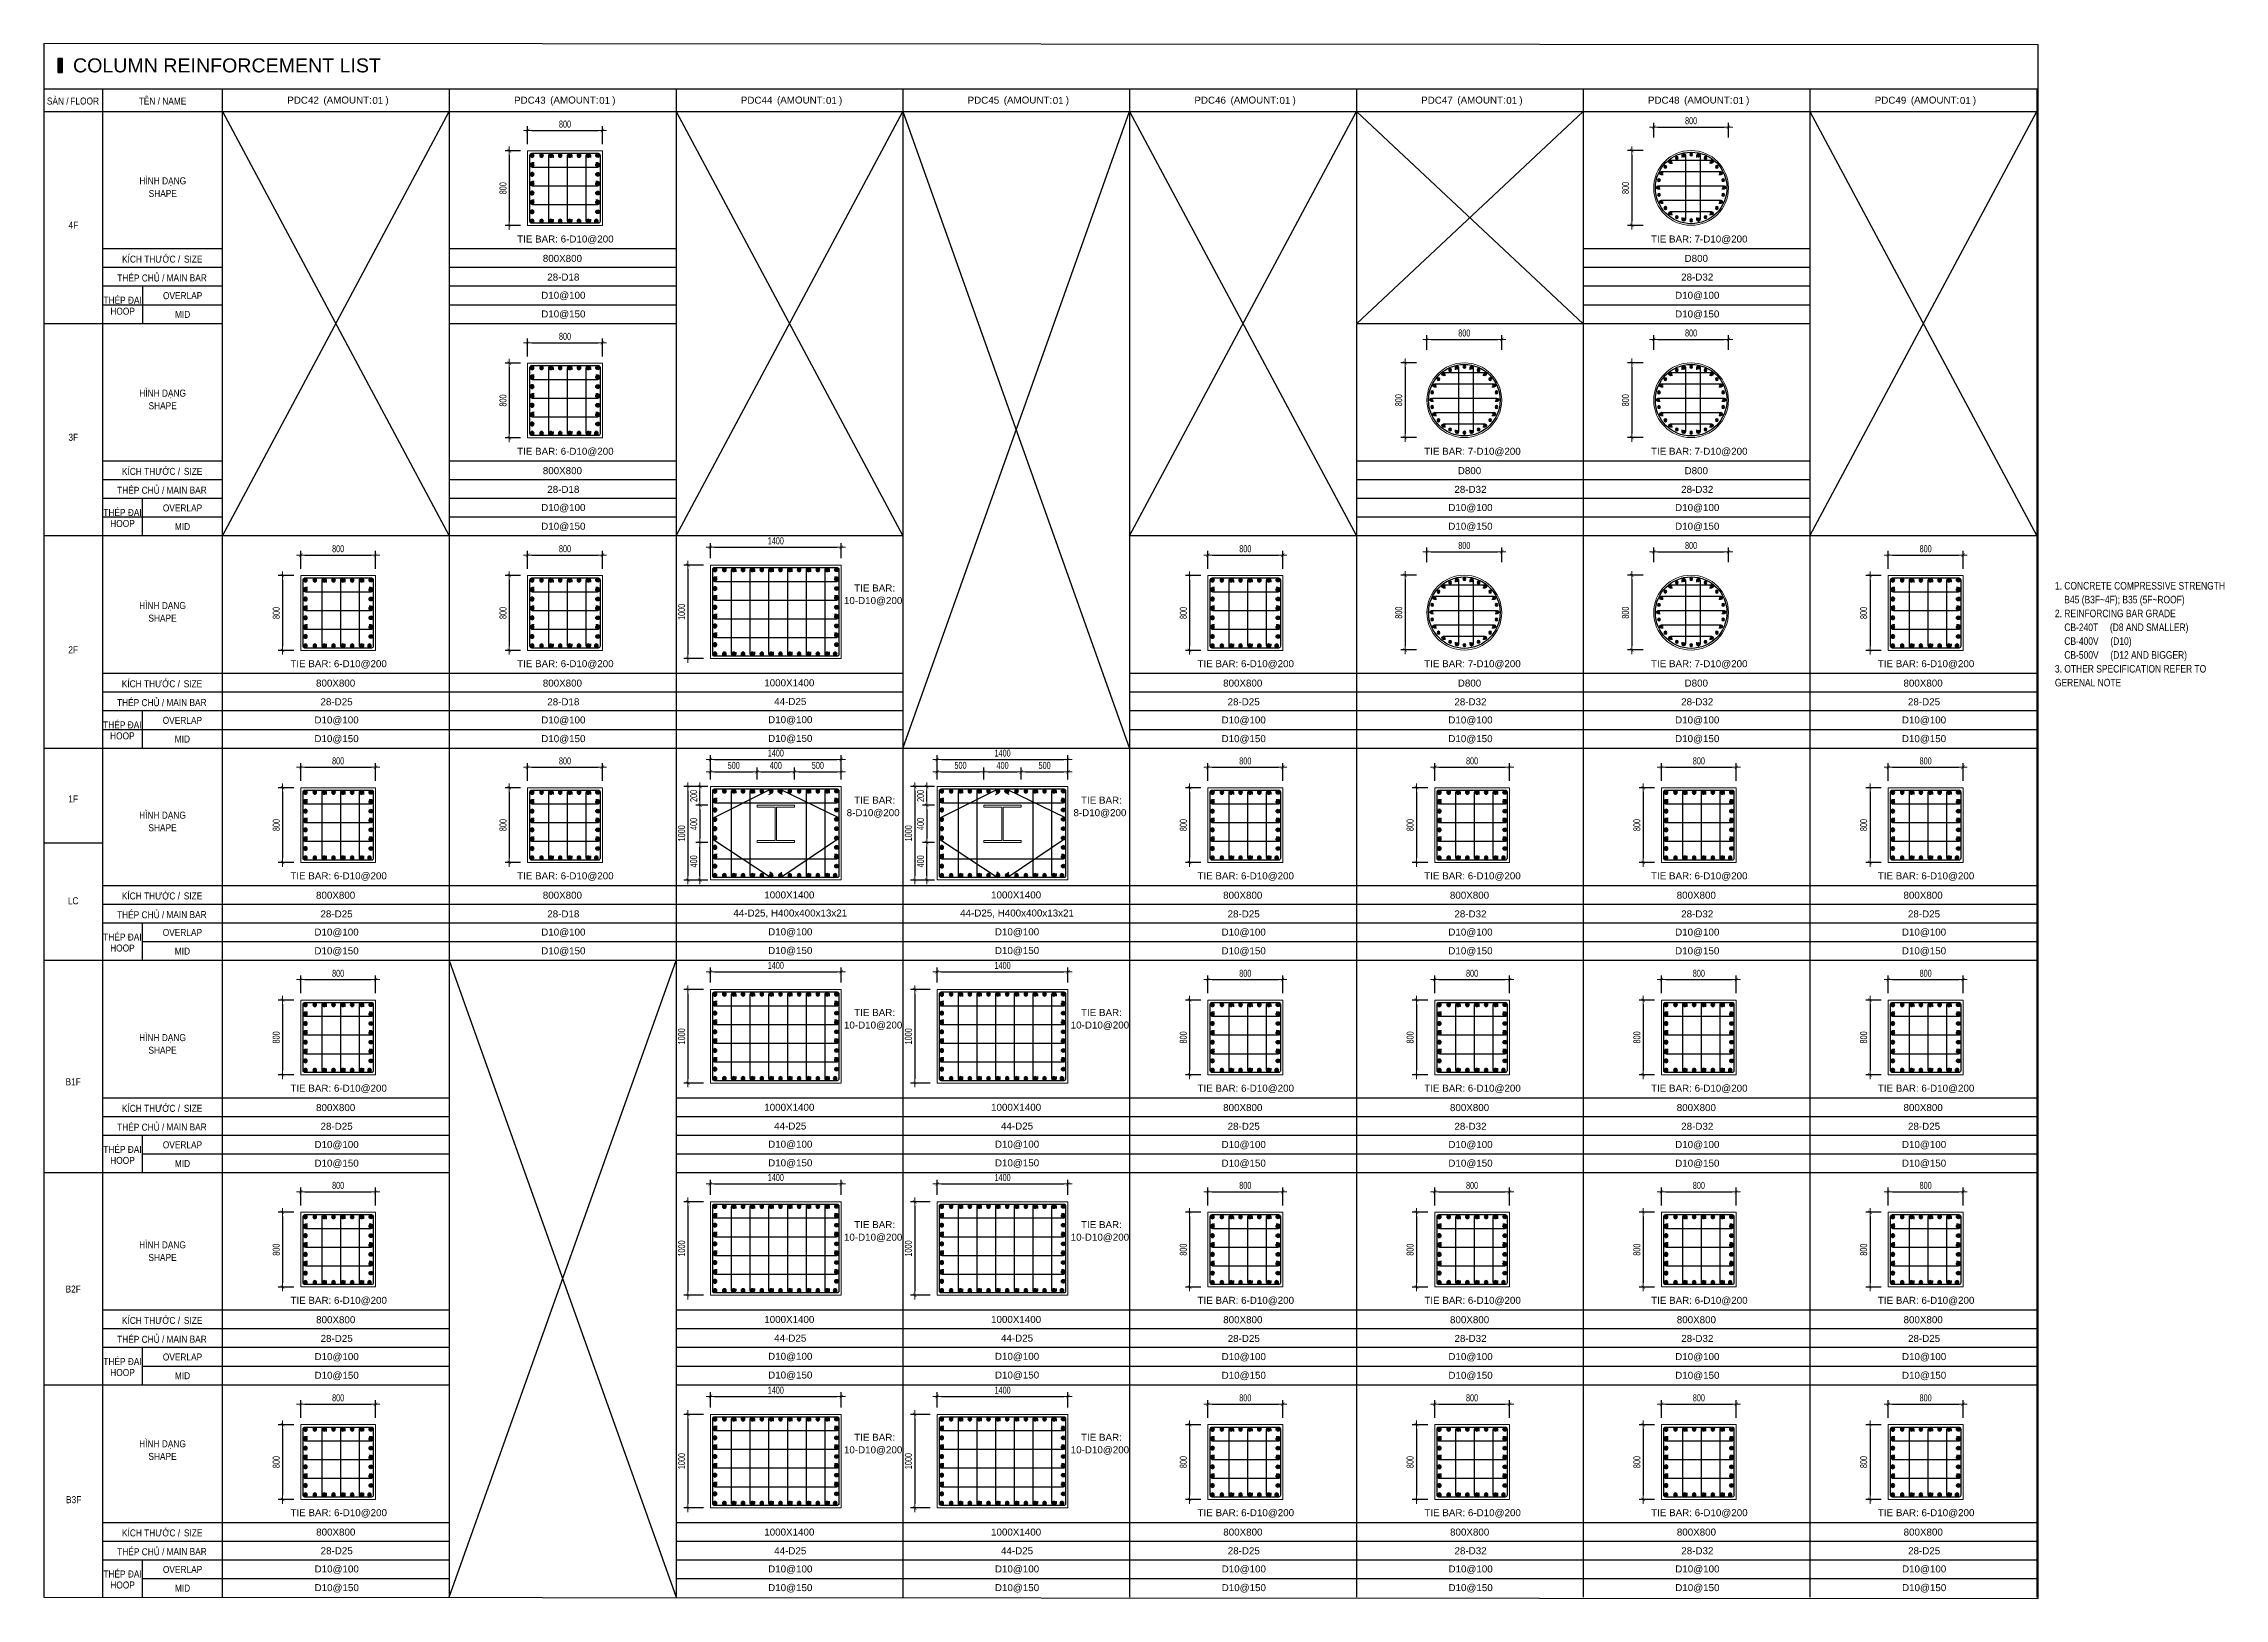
# Model space of a CAD drawing. Header units: millimetres. Extents: x 49323 to 598907, y -6102 to 181761.
# Drawn here: x 261614 to 284944, y 45997 to 62630 of the extents above; entities that cross this region are included whole.
import ezdxf
from ezdxf.enums import TextEntityAlignment as Align

# ---------------------------------------------------------------- set-up
doc = ezdxf.new("R2010")
doc.units = ezdxf.units.MM
doc.linetypes.add('CENTER2', pattern=[1.125, 0.75, -0.125, 0.125, -0.125])
doc.layers.get('Defpoints').update_dxf_attribs({"color": 151, "lineweight": 9})
for name, color, linetype in [('2', 2, 'Continuous'), ('A-ANNO-LEAD', 4, 'Continuous'), ('CEN', 1, 'CENTER2'), ('STL', 3, 'Continuous'), ('TIT1', 3, 'Continuous'), ('TXT', 3, 'Continuous')]:
    doc.layers.add(name, color=color, linetype=linetype)
for name, color, linetype, lineweight in [('NDC_S_CONTINUOUS', 3, 'Continuous', 20), ('NDC_S_DIM', 1, 'Continuous', 15), ('NDC_S_VN TEXT', 7, 'Continuous', 20)]:
    doc.layers.add(name, color=color, linetype=linetype, lineweight=lineweight)
doc.styles.add('ARIAL', font='arial.ttf', dxfattribs={"width": 0.8})
doc.styles.add('NDC_ARIAL', font='arial.ttf', dxfattribs={"width": 0.85})
doc.styles.add('NDC_DIM', font='', dxfattribs={"width": 0.75})
doc.styles.get('NDC_DIM').set_extended_font_data('Dotum')
doc.dimstyles.new('NDC_dim_30', dxfattribs={"dimscale": 30, "dimtxt": 2.5, "dimasz": 1.5, "dimexe": 1.5, "dimexo": 2.5, "dimgap": 1, "dimtad": 1, "dimdec": 0, "dimzin": 0, "dimdsep": 46, "dimtxsty": 'NDC_DIM', "dimblk": 'DIMMARK', "dimcen": 0.09, "dimdle": 1.2, "dimclrd": 1, "dimclre": 1, "dimclrt": 3, "dimadec": 0, "dimazin": 0, "dimtfac": 1, "dimtdec": 0, "dimtix": 1, "dimtofl": 0, "dimtmove": 0, "dimatfit": 3, "dimfxl": 8, "dimfxlon": 1, "dimtolj": 1, "dimtzin": 0, "dimarcsym": 0})

msp = doc.modelspace()

# ---------------------------------------------------------------- texts
at = {"layer": 'NDC_S_VN TEXT', "style": 'NDC_ARIAL', "width": 0.85}
for s, p in [('SÀN /', (261764.9, 62024.9)), ('HÌNH DẠNG', (262888.9, 61163.6)), ('KÍCH THƯỚC /', (262764.4, 60333.8)), ('THÉP CHỦ /', (262654.3, 60133.8)), ('THÉP ĐAI', (262459.5, 59894.9)), ('HÌNH DẠNG', (262887.5, 58892.6)), ('KÍCH THƯỚC /', (262763, 58062.8)), ('THÉP CHỦ /', (262652.9, 57862.8)), ('THÉP ĐAI', (262458.1, 57623.9)), ('HÌNH DẠNG', (262886.1, 56620.1)), ('KÍCH THƯỚC /', (262761.6, 55790.4)), ('THÉP CHỦ /', (262651.5, 55590.4)), ('THÉP ĐAI', (262456.7, 55351.4)), ('HÌNH DẠNG', (262886.1, 54377.5)), ('KÍCH THƯỚC /', (262762.1, 53520.9)), ('THÉP CHỦ /', (262652, 53320.9)), ('THÉP ĐAI', (262457.2, 53082)), ('HÌNH DẠNG', (262886.1, 51997.9)), ('THÉP CHỦ /', (262652.6, 51048.9)), ('KÍCH THƯỚC /', (262762.6, 51248.9)), ('THÉP ĐAI', (262457.8, 50810)), ('HÌNH DẠNG', (262886.1, 49780.8)), ('KÍCH THƯỚC /', (262763.2, 48979.5)), ('THÉP CHỦ /', (262653.1, 48779.5)), ('THÉP ĐAI', (262458.3, 48540.6)), ('HÌNH DẠNG', (262886.1, 47652.4)), ('KÍCH THƯỚC /', (262763.7, 46706.6)), ('THÉP CHỦ /', (262653.6, 46506.6)), ('THÉP ĐAI', (262458.8, 46267.7))]:
    msp.add_text(s, height=75, dxfattribs=at).set_placement(p, align=Align.MIDDLE)
at = {"layer": 'TIT1', "style": 'NDC_ARIAL', "width": 0.85}
for s, p in [('TÊN / NAME', (262886.2, 62024.9)), ('FLOOR', (262053.5, 62016.1)), ('SHAPE', (262888.9, 61027.3)), ('4F', (261933, 60689.5)), ('SIZE', (263214.8, 60325)), ('OVERLAP', (263101.4, 59933.8)), ('MAIN BAR', (263145.2, 60125)), ('HOOP', (262459.5, 59767.6)), ('MID', (263101.4, 59733.8)), ('SHAPE', (262887.5, 58756.3)), ('3F', (261931.6, 58418.5)), ('SIZE', (263213.4, 58054)), ('MAIN BAR', (263143.8, 57854)), ('OVERLAP', (263100, 57662.8)), ('HOOP', (262458.1, 57496.6)), ('MID', (263100, 57462.8)), ('SHAPE', (262886.1, 56483.9)), ('2F', (261930.2, 56146.1)), ('SIZE', (263212, 55781.5)), ('MAIN BAR', (263142.4, 55581.5)), ('OVERLAP', (263098.6, 55390.4)), ('HOOP', (262456.7, 55224.1)), ('MID', (263098.6, 55190.4)), ('1F', (261930.2, 54549.9)), ('SHAPE', (262886.1, 54241.3)), ('LC', (261930.2, 53459.9)), ('SIZE', (263212.6, 53512.1)), ('MAIN BAR', (263142.9, 53312.1)), ('HOOP', (262457.2, 52954.7)), ('OVERLAP', (263099.1, 53120.9)), ('MID', (263099.1, 52920.9)), ('SHAPE', (262886.1, 51861.7)), ('B1F', (261930.2, 51523.9)), ('SIZE', (263213.1, 51240.1)), ('OVERLAP', (263099.6, 50848.9)), ('MAIN BAR', (263143.4, 51040.1)), ('HOOP', (262457.8, 50682.7)), ('MID', (263099.6, 50648.9)), ('SHAPE', (262886.1, 49644.6)), ('B2F', (261930.2, 49306.8)), ('SIZE', (263213.6, 48970.7)), ('MAIN BAR', (263144, 48770.7)), ('OVERLAP', (263100.1, 48579.5)), ('HOOP', (262458.3, 48413.3)), ('MID', (263100.1, 48379.5)), ('SHAPE', (262886.1, 47516.1)), ('B3F', (261935.5, 47053.1)), ('SIZE', (263214.2, 46697.8)), ('MAIN BAR', (263144.5, 46497.8)), ('OVERLAP', (263100.7, 46306.6)), ('HOOP', (262458.8, 46140.4)), ('MID', (263100.7, 46106.6))]:
    msp.add_text(s, height=75, dxfattribs=at).set_placement(p, align=Align.MIDDLE)
at = {"layer": 'TIT1', "color": 2, "style": 'NDC_ARIAL'}
for s, p in [('PDC42', (264389.8, 62024.9)), ('01', (265189.6, 62022.2)), ('PDC43', (266815.9, 62024.9)), ('01', (267615.7, 62022.2)), ('PDC44', (269242, 62024.9)), ('01', (270041.8, 62022.2)), ('PDC45', (271668.1, 62024.9)), ('01', (272467.9, 62022.2)), ('PDC46', (274094.2, 62024.9)), ('01', (274894, 62022.2)), ('PDC47', (276520.3, 62024.9)), ('01', (277320.1, 62022.2)), ('PDC48', (278946.4, 62024.9)), ('01', (279746.2, 62022.2)), ('PDC49', (281372.5, 62024.9)), ('01', (282172.3, 62022.2))]:
    msp.add_text(s, height=75, dxfattribs=at).set_placement(p, align=Align.MIDDLE)
at = {"layer": 'TIT1', "style": 'NDC_ARIAL'}
for s, p in [('TIE BAR: 6-D10@200', (267195.9, 60534.4)), ('TIE BAR: 7-D10@200', (279326.4, 60534.4)), ('800X800', (267164.1, 60332.5)), ('D800', (279294.5, 60332.5)), ('D10@100', (267174.1, 59932.5)), ('28-D18', (267174.1, 60132.5)), ('D10@100', (279304.6, 59932.5)), ('28-D32', (279304.6, 60132.5)), ('D10@150', (267174.1, 59732.5)), ('D10@150', (279304.6, 59732.5)), ('TIE BAR: 6-D10@200', (267195.9, 58263.4)), ('800X800', (267164.1, 58061.5)), ('TIE BAR: 7-D10@200', (276900.3, 58263.4)), ('D800', (276868.4, 58061.5)), ('TIE BAR: 7-D10@200', (279326.4, 58263.4)), ('D800', (279294.5, 58061.5)), ('28-D18', (267174.1, 57861.5)), ('28-D32', (276878.5, 57861.5)), ('28-D32', (279304.6, 57861.5)), ('D10@100', (267174.1, 57661.5)), ('D10@100', (276878.5, 57661.5)), ('D10@100', (279304.6, 57661.5)), ('D10@150', (267174.1, 57461.5)), ('D10@150', (276878.5, 57461.5)), ('D10@150', (279304.6, 57461.5)), ('10-D10@200', (270488.4, 56666.6)), ('TIE BAR: ', (270519.2, 56806.3)), ('TIE BAR: 6-D10@200', (264769.8, 55990.9)), ('TIE BAR: 6-D10@200', (267195.9, 55990.9)), ('TIE BAR: 6-D10@200', (274474.2, 55990.9)), ('TIE BAR: 7-D10@200', (276900.3, 55990.9)), ('TIE BAR: 7-D10@200', (279326.4, 55990.9)), ('TIE BAR: 6-D10@200', (281752.4, 55990.9)), ('800X800', (264738, 55789)), ('800X800', (267164.1, 55789)), ('1000X1400', (269591.7, 55792)), ('800X800', (274442.3, 55789)), ('D800', (276868.4, 55789)), ('D800', (279294.5, 55789)), ('800X800', (281720.6, 55789)), ('28-D25', (264748, 55589)), ('28-D18', (267174.1, 55589)), ('44-D25', (269601.8, 55592)), ('28-D25', (274452.4, 55589)), ('28-D32', (276878.5, 55589)), ('28-D32', (279304.6, 55589)), ('28-D25', (281730.7, 55589)), ('D10@100', (264748, 55389)), ('D10@100', (267174.1, 55389)), ('D10@100', (269601.8, 55392)), ('D10@100', (274452.4, 55389)), ('D10@100', (276878.5, 55389)), ('D10@100', (279304.6, 55389)), ('D10@100', (281730.7, 55389)), ('D10@150', (264748, 55189)), ('D10@150', (267174.1, 55189)), ('D10@150', (269601.8, 55192)), ('D10@150', (274452.4, 55189)), ('D10@150', (276878.5, 55189)), ('D10@150', (279304.6, 55189)), ('D10@150', (281730.7, 55189)), ('8-D10@200', (270488.4, 54397.1)), ('TIE BAR: ', (270519.2, 54536.8)), ('8-D10@200', (272914.5, 54397.1)), ('TIE BAR: ', (272945.3, 54536.8)), ('TIE BAR: 6-D10@200', (264769.8, 53721.5)), ('TIE BAR: 6-D10@200', (267195.9, 53721.5)), ('TIE BAR: 6-D10@200', (274474.2, 53721.5)), ('TIE BAR: 6-D10@200', (276900.3, 53721.5)), ('TIE BAR: 6-D10@200', (279326.4, 53721.5)), ('TIE BAR: 6-D10@200', (281752.4, 53721.5)), ('800X800', (264738, 53519.6)), ('800X800', (267164.1, 53519.6)), ('1000X1400', (269591.7, 53522.6)), ('1000X1400', (272017.8, 53522.6)), ('800X800', (274442.3, 53519.6)), ('800X800', (276868.4, 53519.6)), ('800X800', (279294.5, 53519.6)), ('800X800', (281720.6, 53519.6)), ('28-D25', (264748, 53319.6)), ('28-D18', (267174.1, 53319.6)), ('44-D25, H400x400x13x21', (269601.8, 53322.6)), ('44-D25, H400x400x13x21', (272027.9, 53322.6)), ('28-D25', (274452.4, 53319.6)), ('28-D32', (276878.5, 53319.6)), ('28-D32', (279304.6, 53319.6)), ('28-D25', (281730.7, 53319.6)), ('D10@100', (264748, 53119.6)), ('D10@150', (264748, 52919.6)), ('D10@100', (267174.1, 53119.6)), ('D10@150', (267174.1, 52919.6)), ('D10@100', (269601.8, 53122.6)), ('D10@150', (269601.8, 52922.6)), ('D10@100', (272027.9, 53122.6)), ('D10@150', (272027.9, 52922.6)), ('D10@100', (274452.4, 53119.6)), ('D10@150', (274452.4, 52919.6)), ('D10@100', (276878.5, 53119.6)), ('D10@150', (276878.5, 52919.6)), ('D10@100', (279304.6, 53119.6)), ('D10@150', (279304.6, 52919.6)), ('D10@100', (281730.7, 53119.6)), ('D10@150', (281730.7, 52919.6)), ('TIE BAR: ', (270519.2, 52264.9)), ('TIE BAR: ', (272945.3, 52264.9)), ('10-D10@200', (270488.4, 52125.2)), ('10-D10@200', (272914.5, 52125.2)), ('TIE BAR: 6-D10@200', (264770.3, 51449.5)), ('TIE BAR: 6-D10@200', (274474.7, 51449.5)), ('TIE BAR: 6-D10@200', (276900.8, 51449.5)), ('TIE BAR: 6-D10@200', (279326.9, 51449.5)), ('TIE BAR: 6-D10@200', (281753, 51449.5)), ('800X800', (264738.5, 51247.6)), ('1000X1400', (269591.7, 51250.6)), ('1000X1400', (272017.8, 51250.6)), ('800X800', (274442.9, 51247.6)), ('800X800', (276869, 51247.6)), ('800X800', (279295.1, 51247.6)), ('800X800', (281721.2, 51247.6)), ('D10@100', (264748.5, 50847.6)), ('28-D25', (264748.5, 51047.6)), ('D10@100', (269601.8, 50850.6)), ('44-D25', (269601.8, 51050.6)), ('D10@100', (272027.9, 50850.6)), ('44-D25', (272027.9, 51050.6)), ('D10@100', (274452.9, 50847.6)), ('28-D25', (274452.9, 51047.6)), ('D10@100', (276879, 50847.6)), ('28-D32', (276879, 51047.6)), ('D10@100', (279305.1, 50847.6)), ('28-D32', (279305.1, 51047.6)), ('D10@100', (281731.2, 50847.6)), ('28-D25', (281731.2, 51047.6)), ('D10@150', (264748.5, 50647.6)), ('D10@150', (269601.8, 50650.6)), ('D10@150', (272027.9, 50650.6)), ('D10@150', (274452.9, 50647.6)), ('D10@150', (276879, 50647.6)), ('D10@150', (279305.1, 50647.6)), ('D10@150', (281731.2, 50647.6)), ('TIE BAR: ', (270519.2, 49995.4)), ('TIE BAR: ', (272945.3, 49995.4)), ('10-D10@200', (270488.4, 49855.7)), ('10-D10@200', (272914.5, 49855.7)), ('TIE BAR: 6-D10@200', (264770.8, 49180.1)), ('TIE BAR: 6-D10@200', (274475.2, 49180.1)), ('TIE BAR: 6-D10@200', (276901.3, 49180.1)), ('TIE BAR: 6-D10@200', (279327.4, 49180.1)), ('TIE BAR: 6-D10@200', (281753.5, 49180.1)), ('800X800', (264739, 48978.2)), ('1000X1400', (269591.7, 48981.2)), ('1000X1400', (272017.8, 48981.2)), ('800X800', (274443.4, 48978.2)), ('800X800', (276869.5, 48978.2)), ('800X800', (279295.6, 48978.2)), ('800X800', (281721.7, 48978.2)), ('28-D25', (264749.1, 48778.2)), ('44-D25', (269601.8, 48781.2)), ('44-D25', (272027.9, 48781.2)), ('28-D25', (274453.5, 48778.2)), ('28-D32', (276879.5, 48778.2)), ('28-D32', (279305.6, 48778.2)), ('28-D25', (281731.7, 48778.2)), ('D10@100', (264749.1, 48578.2)), ('D10@100', (269601.8, 48581.2)), ('D10@100', (272027.9, 48581.2)), ('D10@100', (274453.5, 48578.2)), ('D10@100', (276879.5, 48578.2)), ('D10@100', (279305.6, 48578.2)), ('D10@100', (281731.7, 48578.2)), ('D10@150', (264749.1, 48378.2)), ('D10@150', (269601.8, 48381.2)), ('D10@150', (272027.9, 48381.2)), ('D10@150', (274453.5, 48378.2)), ('D10@150', (276879.5, 48378.2)), ('D10@150', (279305.6, 48378.2)), ('D10@150', (281731.7, 48378.2)), ('10-D10@200', (270488.4, 47581)), ('TIE BAR: ', (270519.2, 47720.7)), ('10-D10@200', (272914.5, 47581)), ('TIE BAR: ', (272945.3, 47720.7)), ('TIE BAR: 6-D10@200', (264771.4, 46908.4)), ('TIE BAR: 6-D10@200', (274475.7, 46908.4)), ('TIE BAR: 6-D10@200', (276901.8, 46908.4)), ('TIE BAR: 6-D10@200', (279327.9, 46908.4)), ('TIE BAR: 6-D10@200', (281754, 46908.4)), ('800X800', (264739.6, 46706.5)), ('1000X1400', (269591.7, 46706.5)), ('1000X1400', (272017.8, 46706.5)), ('800X800', (274443.9, 46706.5)), ('800X800', (276870, 46706.5)), ('800X800', (279296.1, 46706.5)), ('800X800', (281722.2, 46706.5)), ('28-D25', (264749.6, 46506.5)), ('44-D25', (269601.8, 46506.5)), ('44-D25', (272027.9, 46506.5)), ('28-D25', (274454, 46506.5)), ('28-D32', (276880.1, 46506.5)), ('28-D32', (279306.2, 46506.5)), ('28-D25', (281732.3, 46506.5)), ('D10@100', (264749.6, 46306.5)), ('D10@100', (269601.8, 46306.5)), ('D10@100', (272027.9, 46306.5)), ('D10@100', (274454, 46306.5)), ('D10@100', (276880.1, 46306.5)), ('D10@100', (279306.2, 46306.5)), ('D10@100', (281732.3, 46306.5)), ('D10@150', (264749.6, 46106.5)), ('D10@150', (269601.8, 46106.5)), ('D10@150', (272027.9, 46106.5)), ('D10@150', (274454, 46106.5)), ('D10@150', (276880.1, 46106.5)), ('D10@150', (279306.2, 46106.5)), ('D10@150', (281732.3, 46106.5))]:
    msp.add_text(s, height=75, dxfattribs=at).set_placement(p, align=Align.MIDDLE)
at = {"layer": 'TXT', "color": 3, "style": 'ARIAL'}
msp.add_text('COLUMN REINFORCEMENT LIST', height=150, dxfattribs=at).set_placement((261928.5, 62322.3))

# ---------------------------------------------------------------- blocks, each defined once
blk = doc.blocks.new('8')
at = {"layer": '2'}
blk.add_hatch(color=256, dxfattribs=at).paths.add_polyline_path([(20, 0, 0.386127), (2, 20), (-2, 20, 0.386127), (-20, 0, 1)])
blk.add_circle((0, 0), 20, dxfattribs=at)
blk = doc.blocks.new('5')
at = {"layer": 'CEN', "rotation": 180}
blk.add_blockref('8', (0, 0), dxfattribs=at)
blk = doc.blocks.new('DIMMARK')
at = {"layer": 'NDC_S_DIM', "color": 1}
blk.add_line((-1.5, 0), (1, 0), dxfattribs=at)
at = {"layer": 'NDC_S_DIM', "color": 2, "const_width": 0.1}
blk.add_lwpolyline([(-0.42, -0.42), (0.42, 0.42)], dxfattribs=at)
blk = doc.blocks.new('*D1001')
at = {"layer": 'Defpoints', "color": 0, "ltscale": 40, "transparency": 16777216}
for p in [(265165, 48074), (264365, 47853), (265165, 47853)]:
    blk.add_point(p, dxfattribs=at)
at = {"layer": 'NDC_S_DIM', "color": 1, "lineweight": -2, "ltscale": 40, "transparency": 16777216}
for p, q in [((264365, 47928), (264365, 48119)), ((264410, 48074), (265120, 48074)), ((265165, 47928), (265165, 48119))]:
    blk.add_line(p, q, dxfattribs=at)
at = {"layer": 'NDC_S_DIM', "color": 1, "lineweight": -2, "ltscale": 40, "transparency": 16777216, "xscale": 45, "yscale": 45, "zscale": 45, "rotation": 180}
blk.add_blockref('DIMMARK', (264365, 48074), dxfattribs=at)
at = {"layer": 'NDC_S_DIM', "color": 1, "lineweight": -2, "ltscale": 40, "transparency": 16777216, "xscale": 45, "yscale": 45, "zscale": 45}
blk.add_blockref('DIMMARK', (265165, 48074), dxfattribs=at)
at = {"layer": 'NDC_S_DIM', "color": 3, "ltscale": 40, "transparency": 16777216, "insert": (264765, 48142), "char_height": 75, "attachment_point": 5, "style": 'NDC_DIM'}
blk.add_mtext('\\A1;800', dxfattribs=at)
blk = doc.blocks.new('*D1002')
at = {"layer": 'Defpoints', "color": 0, "ltscale": 40, "transparency": 16777216}
for p in [(264365, 47855), (264170, 47055), (264365, 47055)]:
    blk.add_point(p, dxfattribs=at)
at = {"layer": 'NDC_S_DIM', "color": 1, "lineweight": -2, "ltscale": 40, "transparency": 16777216}
for p, q in [((264290, 47855), (264125, 47855)), ((264170, 47810), (264170, 47100)), ((264290, 47055), (264125, 47055))]:
    blk.add_line(p, q, dxfattribs=at)
at = {"layer": 'NDC_S_DIM', "color": 1, "lineweight": -2, "ltscale": 40, "transparency": 16777216, "xscale": 45, "yscale": 45, "zscale": 45}
for p, rotation in [((264170, 47855), 90), ((264170, 47055), 270)]:
    blk.add_blockref('DIMMARK', p, dxfattribs=dict(at, rotation=rotation))
at = {"layer": 'NDC_S_DIM', "color": 3, "ltscale": 40, "transparency": 16777216, "insert": (264103, 47455), "char_height": 75, "attachment_point": 5, "rotation": 90, "style": 'NDC_DIM'}
blk.add_mtext('\\A1;800', dxfattribs=at)
blk = doc.blocks.new('GN')
at = {"layer": 'TIT1', "insert": (0, 0), "char_height": 81, "width": 1996.3, "attachment_point": 1, "line_spacing_factor": 1.096296, "style": 'ARIAL'}
blk.add_mtext('\\A1;1. CONCRETE COMPRESSIVE STRENGTH\\P    B45 (B3F~4F); B35 (5F~ROOF)\\P2. REINFORCING BAR GRADE\\P    CB-240T     (D8 AND SMALLER)\\P    CB-400V     (D10)\\P    CB-500V     (D12 AND BIGGER)\\P3. OTHER SPECIFICATION REFER TO GERENAL NOTE ', dxfattribs=at)
blk = doc.blocks.new('*D1003')
at = {"layer": 'Defpoints', "color": 0, "ltscale": 40, "transparency": 16777216}
for p in [(265165, 50347), (264365, 50126), (265165, 50126)]:
    blk.add_point(p, dxfattribs=at)
at = {"layer": 'NDC_S_DIM', "color": 1, "lineweight": -2, "ltscale": 40, "transparency": 16777216}
for p, q in [((264365, 50201), (264365, 50392)), ((264410, 50347), (265120, 50347)), ((265165, 50201), (265165, 50392))]:
    blk.add_line(p, q, dxfattribs=at)
at = {"layer": 'NDC_S_DIM', "color": 1, "lineweight": -2, "ltscale": 40, "transparency": 16777216, "xscale": 45, "yscale": 45, "zscale": 45, "rotation": 180}
blk.add_blockref('DIMMARK', (264365, 50347), dxfattribs=at)
at = {"layer": 'NDC_S_DIM', "color": 1, "lineweight": -2, "ltscale": 40, "transparency": 16777216, "xscale": 45, "yscale": 45, "zscale": 45}
blk.add_blockref('DIMMARK', (265165, 50347), dxfattribs=at)
at = {"layer": 'NDC_S_DIM', "color": 3, "ltscale": 40, "transparency": 16777216, "insert": (264765, 50415), "char_height": 75, "attachment_point": 5, "style": 'NDC_DIM'}
blk.add_mtext('\\A1;800', dxfattribs=at)
blk = doc.blocks.new('*D1004')
at = {"layer": 'Defpoints', "color": 0, "ltscale": 40, "transparency": 16777216}
for p in [(264365, 50128), (264170, 49328), (264365, 49328)]:
    blk.add_point(p, dxfattribs=at)
at = {"layer": 'NDC_S_DIM', "color": 1, "lineweight": -2, "ltscale": 40, "transparency": 16777216}
for p, q in [((264290, 50128), (264125, 50128)), ((264170, 50083), (264170, 49373)), ((264290, 49328), (264125, 49328))]:
    blk.add_line(p, q, dxfattribs=at)
at = {"layer": 'NDC_S_DIM', "color": 1, "lineweight": -2, "ltscale": 40, "transparency": 16777216, "xscale": 45, "yscale": 45, "zscale": 45}
for p, rotation in [((264170, 50128), 90), ((264170, 49328), 270)]:
    blk.add_blockref('DIMMARK', p, dxfattribs=dict(at, rotation=rotation))
at = {"layer": 'NDC_S_DIM', "color": 3, "ltscale": 40, "transparency": 16777216, "insert": (264103, 49728), "char_height": 75, "attachment_point": 5, "rotation": 90, "style": 'NDC_DIM'}
blk.add_mtext('\\A1;800', dxfattribs=at)
blk = doc.blocks.new('*D1005')
at = {"layer": 'Defpoints', "color": 0, "ltscale": 40, "transparency": 16777216}
for p in [(265165, 52617), (264365, 52395), (265165, 52395)]:
    blk.add_point(p, dxfattribs=at)
at = {"layer": 'NDC_S_DIM', "color": 1, "lineweight": -2, "ltscale": 40, "transparency": 16777216}
for p, q in [((264365, 52470), (264365, 52662)), ((264410, 52617), (265120, 52617)), ((265165, 52470), (265165, 52662))]:
    blk.add_line(p, q, dxfattribs=at)
at = {"layer": 'NDC_S_DIM', "color": 1, "lineweight": -2, "ltscale": 40, "transparency": 16777216, "xscale": 45, "yscale": 45, "zscale": 45, "rotation": 180}
blk.add_blockref('DIMMARK', (264365, 52617), dxfattribs=at)
at = {"layer": 'NDC_S_DIM', "color": 1, "lineweight": -2, "ltscale": 40, "transparency": 16777216, "xscale": 45, "yscale": 45, "zscale": 45}
blk.add_blockref('DIMMARK', (265165, 52617), dxfattribs=at)
at = {"layer": 'NDC_S_DIM', "color": 3, "ltscale": 40, "transparency": 16777216, "insert": (264765, 52684), "char_height": 75, "attachment_point": 5, "style": 'NDC_DIM'}
blk.add_mtext('\\A1;800', dxfattribs=at)
blk = doc.blocks.new('*D1006')
at = {"layer": 'Defpoints', "color": 0, "ltscale": 40, "transparency": 16777216}
for p in [(264365, 52398), (264170, 51598), (264365, 51598)]:
    blk.add_point(p, dxfattribs=at)
at = {"layer": 'NDC_S_DIM', "color": 1, "lineweight": -2, "ltscale": 40, "transparency": 16777216}
for p, q in [((264290, 52398), (264125, 52398)), ((264170, 52353), (264170, 51643)), ((264290, 51598), (264125, 51598))]:
    blk.add_line(p, q, dxfattribs=at)
at = {"layer": 'NDC_S_DIM', "color": 1, "lineweight": -2, "ltscale": 40, "transparency": 16777216, "xscale": 45, "yscale": 45, "zscale": 45}
for p, rotation in [((264170, 52398), 90), ((264170, 51598), 270)]:
    blk.add_blockref('DIMMARK', p, dxfattribs=dict(at, rotation=rotation))
at = {"layer": 'NDC_S_DIM', "color": 3, "ltscale": 40, "transparency": 16777216, "insert": (264103, 51998), "char_height": 75, "attachment_point": 5, "rotation": 90, "style": 'NDC_DIM'}
blk.add_mtext('\\A1;800', dxfattribs=at)
blk = doc.blocks.new('*D1007')
at = {"layer": 'Defpoints', "color": 0, "ltscale": 40, "transparency": 16777216}
for p in [(265165, 54889), (264365, 54667), (265165, 54667)]:
    blk.add_point(p, dxfattribs=at)
at = {"layer": 'NDC_S_DIM', "color": 1, "lineweight": -2, "ltscale": 40, "transparency": 16777216}
for p, q in [((264365, 54742), (264365, 54934)), ((264410, 54889), (265120, 54889)), ((265165, 54742), (265165, 54934))]:
    blk.add_line(p, q, dxfattribs=at)
at = {"layer": 'NDC_S_DIM', "color": 1, "lineweight": -2, "ltscale": 40, "transparency": 16777216, "xscale": 45, "yscale": 45, "zscale": 45, "rotation": 180}
blk.add_blockref('DIMMARK', (264365, 54889), dxfattribs=at)
at = {"layer": 'NDC_S_DIM', "color": 1, "lineweight": -2, "ltscale": 40, "transparency": 16777216, "xscale": 45, "yscale": 45, "zscale": 45}
blk.add_blockref('DIMMARK', (265165, 54889), dxfattribs=at)
at = {"layer": 'NDC_S_DIM', "color": 3, "ltscale": 40, "transparency": 16777216, "insert": (264765, 54956), "char_height": 75, "attachment_point": 5, "style": 'NDC_DIM'}
blk.add_mtext('\\A1;800', dxfattribs=at)
blk = doc.blocks.new('*D1008')
at = {"layer": 'Defpoints', "color": 0, "ltscale": 40, "transparency": 16777216}
for p in [(264365, 54670), (264170, 53870), (264365, 53870)]:
    blk.add_point(p, dxfattribs=at)
at = {"layer": 'NDC_S_DIM', "color": 1, "lineweight": -2, "ltscale": 40, "transparency": 16777216}
for p, q in [((264290, 54670), (264125, 54670)), ((264170, 54625), (264170, 53915)), ((264290, 53870), (264125, 53870))]:
    blk.add_line(p, q, dxfattribs=at)
at = {"layer": 'NDC_S_DIM', "color": 1, "lineweight": -2, "ltscale": 40, "transparency": 16777216, "xscale": 45, "yscale": 45, "zscale": 45}
for p, rotation in [((264170, 54670), 90), ((264170, 53870), 270)]:
    blk.add_blockref('DIMMARK', p, dxfattribs=dict(at, rotation=rotation))
at = {"layer": 'NDC_S_DIM', "color": 3, "ltscale": 40, "transparency": 16777216, "insert": (264103, 54270), "char_height": 75, "attachment_point": 5, "rotation": 90, "style": 'NDC_DIM'}
blk.add_mtext('\\A1;800', dxfattribs=at)
blk = doc.blocks.new('DÁDAS')
at = {"layer": 'TIT1', "color": 2, "style": 'NDC_ARIAL'}
blk.add_text('(AMOUNT:     )', height=75, dxfattribs=at).set_placement((-42061, 55767), align=Align.MIDDLE)
blk = doc.blocks.new('*D1009')
at = {"layer": 'Defpoints', "color": 0, "ltscale": 40, "transparency": 16777216}
for p in [(264365, 56937), (265165, 57158), (265165, 56937)]:
    blk.add_point(p, dxfattribs=at)
at = {"layer": 'NDC_S_DIM', "color": 1, "lineweight": -2, "ltscale": 40, "transparency": 16777216}
for p, q in [((264365, 57012), (264365, 57203)), ((265165, 57012), (265165, 57203)), ((264410, 57158), (265120, 57158))]:
    blk.add_line(p, q, dxfattribs=at)
at = {"layer": 'NDC_S_DIM', "color": 1, "lineweight": -2, "ltscale": 40, "transparency": 16777216, "xscale": 45, "yscale": 45, "zscale": 45, "rotation": 180}
blk.add_blockref('DIMMARK', (264365, 57158), dxfattribs=at)
at = {"layer": 'NDC_S_DIM', "color": 1, "lineweight": -2, "ltscale": 40, "transparency": 16777216, "xscale": 45, "yscale": 45, "zscale": 45}
blk.add_blockref('DIMMARK', (265165, 57158), dxfattribs=at)
at = {"layer": 'NDC_S_DIM', "color": 3, "ltscale": 40, "transparency": 16777216, "insert": (264765, 57226), "char_height": 75, "attachment_point": 5, "style": 'NDC_DIM'}
blk.add_mtext('\\A1;800', dxfattribs=at)
blk = doc.blocks.new('*D1010')
at = {"layer": 'Defpoints', "color": 0, "ltscale": 40, "transparency": 16777216}
for p in [(264365, 56939), (264170, 56139), (264365, 56139)]:
    blk.add_point(p, dxfattribs=at)
at = {"layer": 'NDC_S_DIM', "color": 1, "lineweight": -2, "ltscale": 40, "transparency": 16777216}
for p, q in [((264290, 56939), (264125, 56939)), ((264170, 56894), (264170, 56184)), ((264290, 56139), (264125, 56139))]:
    blk.add_line(p, q, dxfattribs=at)
at = {"layer": 'NDC_S_DIM', "color": 1, "lineweight": -2, "ltscale": 40, "transparency": 16777216, "xscale": 45, "yscale": 45, "zscale": 45}
for p, rotation in [((264170, 56939), 90), ((264170, 56139), 270)]:
    blk.add_blockref('DIMMARK', p, dxfattribs=dict(at, rotation=rotation))
at = {"layer": 'NDC_S_DIM', "color": 3, "ltscale": 40, "transparency": 16777216, "insert": (264103, 56539), "char_height": 75, "attachment_point": 5, "rotation": 90, "style": 'NDC_DIM'}
blk.add_mtext('\\A1;800', dxfattribs=at)
blk = doc.blocks.new('*D1011')
at = {"layer": 'Defpoints', "color": 0, "ltscale": 40, "transparency": 16777216}
for p in [(267592, 54889), (266792, 54667), (267592, 54667)]:
    blk.add_point(p, dxfattribs=at)
at = {"layer": 'NDC_S_DIM', "color": 1, "lineweight": -2, "ltscale": 40, "transparency": 16777216}
for p, q in [((266792, 54742), (266792, 54934)), ((266837, 54889), (267547, 54889)), ((267592, 54742), (267592, 54934))]:
    blk.add_line(p, q, dxfattribs=at)
at = {"layer": 'NDC_S_DIM', "color": 1, "lineweight": -2, "ltscale": 40, "transparency": 16777216, "xscale": 45, "yscale": 45, "zscale": 45, "rotation": 180}
blk.add_blockref('DIMMARK', (266792, 54889), dxfattribs=at)
at = {"layer": 'NDC_S_DIM', "color": 1, "lineweight": -2, "ltscale": 40, "transparency": 16777216, "xscale": 45, "yscale": 45, "zscale": 45}
blk.add_blockref('DIMMARK', (267592, 54889), dxfattribs=at)
at = {"layer": 'NDC_S_DIM', "color": 3, "ltscale": 40, "transparency": 16777216, "insert": (267192, 54956), "char_height": 75, "attachment_point": 5, "style": 'NDC_DIM'}
blk.add_mtext('\\A1;800', dxfattribs=at)
blk = doc.blocks.new('*D1012')
at = {"layer": 'Defpoints', "color": 0, "ltscale": 40, "transparency": 16777216}
for p in [(266792, 54670), (266596, 53870), (266792, 53870)]:
    blk.add_point(p, dxfattribs=at)
at = {"layer": 'NDC_S_DIM', "color": 1, "lineweight": -2, "ltscale": 40, "transparency": 16777216}
for p, q in [((266717, 54670), (266551, 54670)), ((266596, 54625), (266596, 53915)), ((266717, 53870), (266551, 53870))]:
    blk.add_line(p, q, dxfattribs=at)
at = {"layer": 'NDC_S_DIM', "color": 1, "lineweight": -2, "ltscale": 40, "transparency": 16777216, "xscale": 45, "yscale": 45, "zscale": 45}
for p, rotation in [((266596, 54670), 90), ((266596, 53870), 270)]:
    blk.add_blockref('DIMMARK', p, dxfattribs=dict(at, rotation=rotation))
at = {"layer": 'NDC_S_DIM', "color": 3, "ltscale": 40, "transparency": 16777216, "insert": (266529, 54270), "char_height": 75, "attachment_point": 5, "rotation": 90, "style": 'NDC_DIM'}
blk.add_mtext('\\A1;800', dxfattribs=at)
blk = doc.blocks.new('*D1013')
at = {"layer": 'Defpoints', "color": 0, "ltscale": 40, "transparency": 16777216}
for p in [(266792, 56937), (267592, 57158), (267592, 56937)]:
    blk.add_point(p, dxfattribs=at)
at = {"layer": 'NDC_S_DIM', "color": 1, "lineweight": -2, "ltscale": 40, "transparency": 16777216}
for p, q in [((266792, 57012), (266792, 57203)), ((267592, 57012), (267592, 57203)), ((266837, 57158), (267547, 57158))]:
    blk.add_line(p, q, dxfattribs=at)
at = {"layer": 'NDC_S_DIM', "color": 1, "lineweight": -2, "ltscale": 40, "transparency": 16777216, "xscale": 45, "yscale": 45, "zscale": 45, "rotation": 180}
blk.add_blockref('DIMMARK', (266792, 57158), dxfattribs=at)
at = {"layer": 'NDC_S_DIM', "color": 1, "lineweight": -2, "ltscale": 40, "transparency": 16777216, "xscale": 45, "yscale": 45, "zscale": 45}
blk.add_blockref('DIMMARK', (267592, 57158), dxfattribs=at)
at = {"layer": 'NDC_S_DIM', "color": 3, "ltscale": 40, "transparency": 16777216, "insert": (267192, 57226), "char_height": 75, "attachment_point": 5, "style": 'NDC_DIM'}
blk.add_mtext('\\A1;800', dxfattribs=at)
blk = doc.blocks.new('*D1014')
at = {"layer": 'Defpoints', "color": 0, "ltscale": 40, "transparency": 16777216}
for p in [(266792, 56939), (266596, 56139), (266792, 56139)]:
    blk.add_point(p, dxfattribs=at)
at = {"layer": 'NDC_S_DIM', "color": 1, "lineweight": -2, "ltscale": 40, "transparency": 16777216}
for p, q in [((266717, 56939), (266551, 56939)), ((266596, 56894), (266596, 56184)), ((266717, 56139), (266551, 56139))]:
    blk.add_line(p, q, dxfattribs=at)
at = {"layer": 'NDC_S_DIM', "color": 1, "lineweight": -2, "ltscale": 40, "transparency": 16777216, "xscale": 45, "yscale": 45, "zscale": 45}
for p, rotation in [((266596, 56939), 90), ((266596, 56139), 270)]:
    blk.add_blockref('DIMMARK', p, dxfattribs=dict(at, rotation=rotation))
at = {"layer": 'NDC_S_DIM', "color": 3, "ltscale": 40, "transparency": 16777216, "insert": (266529, 56539), "char_height": 75, "attachment_point": 5, "rotation": 90, "style": 'NDC_DIM'}
blk.add_mtext('\\A1;800', dxfattribs=at)
blk = doc.blocks.new('*D1015')
at = {"layer": 'Defpoints', "color": 0, "ltscale": 40, "transparency": 16777216}
for p in [(267592, 59430), (266792, 59209), (267592, 59209)]:
    blk.add_point(p, dxfattribs=at)
at = {"layer": 'NDC_S_DIM', "color": 1, "lineweight": -2, "ltscale": 40, "transparency": 16777216}
for p, q in [((266792, 59284), (266792, 59475)), ((266837, 59430), (267547, 59430)), ((267592, 59284), (267592, 59475))]:
    blk.add_line(p, q, dxfattribs=at)
at = {"layer": 'NDC_S_DIM', "color": 1, "lineweight": -2, "ltscale": 40, "transparency": 16777216, "xscale": 45, "yscale": 45, "zscale": 45, "rotation": 180}
blk.add_blockref('DIMMARK', (266792, 59430), dxfattribs=at)
at = {"layer": 'NDC_S_DIM', "color": 1, "lineweight": -2, "ltscale": 40, "transparency": 16777216, "xscale": 45, "yscale": 45, "zscale": 45}
blk.add_blockref('DIMMARK', (267592, 59430), dxfattribs=at)
at = {"layer": 'NDC_S_DIM', "color": 3, "ltscale": 40, "transparency": 16777216, "insert": (267192, 59498), "char_height": 75, "attachment_point": 5, "style": 'NDC_DIM'}
blk.add_mtext('\\A1;800', dxfattribs=at)
blk = doc.blocks.new('*D1016')
at = {"layer": 'Defpoints', "color": 0, "ltscale": 40, "transparency": 16777216}
for p in [(266792, 59212), (266596, 58412), (266792, 58412)]:
    blk.add_point(p, dxfattribs=at)
at = {"layer": 'NDC_S_DIM', "color": 1, "lineweight": -2, "ltscale": 40, "transparency": 16777216}
for p, q in [((266717, 59212), (266551, 59212)), ((266596, 59167), (266596, 58457)), ((266717, 58412), (266551, 58412))]:
    blk.add_line(p, q, dxfattribs=at)
at = {"layer": 'NDC_S_DIM', "color": 1, "lineweight": -2, "ltscale": 40, "transparency": 16777216, "xscale": 45, "yscale": 45, "zscale": 45}
for p, rotation in [((266596, 59212), 90), ((266596, 58412), 270)]:
    blk.add_blockref('DIMMARK', p, dxfattribs=dict(at, rotation=rotation))
at = {"layer": 'NDC_S_DIM', "color": 3, "ltscale": 40, "transparency": 16777216, "insert": (266529, 58812), "char_height": 75, "attachment_point": 5, "rotation": 90, "style": 'NDC_DIM'}
blk.add_mtext('\\A1;800', dxfattribs=at)
blk = doc.blocks.new('*D1017')
at = {"layer": 'Defpoints', "color": 0, "ltscale": 40, "transparency": 16777216}
for p in [(267592, 61701), (266792, 61480), (267592, 61480)]:
    blk.add_point(p, dxfattribs=at)
at = {"layer": 'NDC_S_DIM', "color": 1, "lineweight": -2, "ltscale": 40, "transparency": 16777216}
for p, q in [((266792, 61555), (266792, 61746)), ((266837, 61701), (267547, 61701)), ((267592, 61555), (267592, 61746))]:
    blk.add_line(p, q, dxfattribs=at)
at = {"layer": 'NDC_S_DIM', "color": 1, "lineweight": -2, "ltscale": 40, "transparency": 16777216, "xscale": 45, "yscale": 45, "zscale": 45, "rotation": 180}
blk.add_blockref('DIMMARK', (266792, 61701), dxfattribs=at)
at = {"layer": 'NDC_S_DIM', "color": 1, "lineweight": -2, "ltscale": 40, "transparency": 16777216, "xscale": 45, "yscale": 45, "zscale": 45}
blk.add_blockref('DIMMARK', (267592, 61701), dxfattribs=at)
at = {"layer": 'NDC_S_DIM', "color": 3, "ltscale": 40, "transparency": 16777216, "insert": (267192, 61769), "char_height": 75, "attachment_point": 5, "style": 'NDC_DIM'}
blk.add_mtext('\\A1;800', dxfattribs=at)
blk = doc.blocks.new('*D1018')
at = {"layer": 'Defpoints', "color": 0, "ltscale": 40, "transparency": 16777216}
for p in [(266792, 61483), (266596, 60683), (266792, 60683)]:
    blk.add_point(p, dxfattribs=at)
at = {"layer": 'NDC_S_DIM', "color": 1, "lineweight": -2, "ltscale": 40, "transparency": 16777216}
for p, q in [((266717, 61483), (266551, 61483)), ((266596, 61438), (266596, 60728)), ((266717, 60683), (266551, 60683))]:
    blk.add_line(p, q, dxfattribs=at)
at = {"layer": 'NDC_S_DIM', "color": 1, "lineweight": -2, "ltscale": 40, "transparency": 16777216, "xscale": 45, "yscale": 45, "zscale": 45}
for p, rotation in [((266596, 61483), 90), ((266596, 60683), 270)]:
    blk.add_blockref('DIMMARK', p, dxfattribs=dict(at, rotation=rotation))
at = {"layer": 'NDC_S_DIM', "color": 3, "ltscale": 40, "transparency": 16777216, "insert": (266529, 61083), "char_height": 75, "attachment_point": 5, "rotation": 90, "style": 'NDC_DIM'}
blk.add_mtext('\\A1;800', dxfattribs=at)
blk = doc.blocks.new('*D1019')
at = {"layer": 'Defpoints', "color": 0, "ltscale": 40, "transparency": 16777216}
for p in [(270147, 48157), (268747, 47965), (270147, 47965)]:
    blk.add_point(p, dxfattribs=at)
at = {"layer": 'NDC_S_DIM', "color": 1, "lineweight": -2, "ltscale": 40, "transparency": 16777216}
for p, q in [((268747, 48040), (268747, 48202)), ((268792, 48157), (270102, 48157)), ((270147, 48040), (270147, 48202))]:
    blk.add_line(p, q, dxfattribs=at)
at = {"layer": 'NDC_S_DIM', "color": 1, "lineweight": -2, "ltscale": 40, "transparency": 16777216, "xscale": 45, "yscale": 45, "zscale": 45, "rotation": 180}
blk.add_blockref('DIMMARK', (268747, 48157), dxfattribs=at)
at = {"layer": 'NDC_S_DIM', "color": 1, "lineweight": -2, "ltscale": 40, "transparency": 16777216, "xscale": 45, "yscale": 45, "zscale": 45}
blk.add_blockref('DIMMARK', (270147, 48157), dxfattribs=at)
at = {"layer": 'NDC_S_DIM', "color": 3, "ltscale": 40, "transparency": 16777216, "insert": (269447, 48224), "char_height": 75, "attachment_point": 5, "style": 'NDC_DIM'}
blk.add_mtext('\\A1;1400', dxfattribs=at)
blk = doc.blocks.new('*D1020')
at = {"layer": 'Defpoints', "color": 0, "ltscale": 40, "transparency": 16777216}
for p in [(268747, 47965), (268507, 46965), (268747, 46965)]:
    blk.add_point(p, dxfattribs=at)
at = {"layer": 'NDC_S_DIM', "color": 1, "lineweight": -2, "ltscale": 40, "transparency": 16777216}
for p, q in [((268672, 47965), (268462, 47965)), ((268507, 47920), (268507, 47010)), ((268672, 46965), (268462, 46965))]:
    blk.add_line(p, q, dxfattribs=at)
at = {"layer": 'NDC_S_DIM', "color": 1, "lineweight": -2, "ltscale": 40, "transparency": 16777216, "xscale": 45, "yscale": 45, "zscale": 45}
for p, rotation in [((268507, 47965), 90), ((268507, 46965), 270)]:
    blk.add_blockref('DIMMARK', p, dxfattribs=dict(at, rotation=rotation))
at = {"layer": 'NDC_S_DIM', "color": 3, "ltscale": 40, "transparency": 16777216, "insert": (268440, 47465), "char_height": 75, "attachment_point": 5, "rotation": 90, "style": 'NDC_DIM'}
blk.add_mtext('\\A1;1000', dxfattribs=at)
blk = doc.blocks.new('*D1021')
at = {"layer": 'Defpoints', "color": 0, "ltscale": 40, "transparency": 16777216}
for p in [(274870, 48074), (274070, 47853), (274870, 47853)]:
    blk.add_point(p, dxfattribs=at)
at = {"layer": 'NDC_S_DIM', "color": 1, "lineweight": -2, "ltscale": 40, "transparency": 16777216}
for p, q in [((274070, 47928), (274070, 48119)), ((274115, 48074), (274825, 48074)), ((274870, 47928), (274870, 48119))]:
    blk.add_line(p, q, dxfattribs=at)
at = {"layer": 'NDC_S_DIM', "color": 1, "lineweight": -2, "ltscale": 40, "transparency": 16777216, "xscale": 45, "yscale": 45, "zscale": 45, "rotation": 180}
blk.add_blockref('DIMMARK', (274070, 48074), dxfattribs=at)
at = {"layer": 'NDC_S_DIM', "color": 1, "lineweight": -2, "ltscale": 40, "transparency": 16777216, "xscale": 45, "yscale": 45, "zscale": 45}
blk.add_blockref('DIMMARK', (274870, 48074), dxfattribs=at)
at = {"layer": 'NDC_S_DIM', "color": 3, "ltscale": 40, "transparency": 16777216, "insert": (274470, 48142), "char_height": 75, "attachment_point": 5, "style": 'NDC_DIM'}
blk.add_mtext('\\A1;800', dxfattribs=at)
blk = doc.blocks.new('*D1022')
at = {"layer": 'Defpoints', "color": 0, "ltscale": 40, "transparency": 16777216}
for p in [(274070, 47855), (273874, 47055), (274070, 47055)]:
    blk.add_point(p, dxfattribs=at)
at = {"layer": 'NDC_S_DIM', "color": 1, "lineweight": -2, "ltscale": 40, "transparency": 16777216}
for p, q in [((273995, 47855), (273829, 47855)), ((273874, 47810), (273874, 47100)), ((273995, 47055), (273829, 47055))]:
    blk.add_line(p, q, dxfattribs=at)
at = {"layer": 'NDC_S_DIM', "color": 1, "lineweight": -2, "ltscale": 40, "transparency": 16777216, "xscale": 45, "yscale": 45, "zscale": 45}
for p, rotation in [((273874, 47855), 90), ((273874, 47055), 270)]:
    blk.add_blockref('DIMMARK', p, dxfattribs=dict(at, rotation=rotation))
at = {"layer": 'NDC_S_DIM', "color": 3, "ltscale": 40, "transparency": 16777216, "insert": (273807, 47455), "char_height": 75, "attachment_point": 5, "rotation": 90, "style": 'NDC_DIM'}
blk.add_mtext('\\A1;800', dxfattribs=at)
blk = doc.blocks.new('*D1023')
at = {"layer": 'Defpoints', "color": 0, "ltscale": 40, "transparency": 16777216}
for p in [(274870, 50347), (274070, 50126), (274870, 50126)]:
    blk.add_point(p, dxfattribs=at)
at = {"layer": 'NDC_S_DIM', "color": 1, "lineweight": -2, "ltscale": 40, "transparency": 16777216}
for p, q in [((274070, 50201), (274070, 50392)), ((274115, 50347), (274825, 50347)), ((274870, 50201), (274870, 50392))]:
    blk.add_line(p, q, dxfattribs=at)
at = {"layer": 'NDC_S_DIM', "color": 1, "lineweight": -2, "ltscale": 40, "transparency": 16777216, "xscale": 45, "yscale": 45, "zscale": 45, "rotation": 180}
blk.add_blockref('DIMMARK', (274070, 50347), dxfattribs=at)
at = {"layer": 'NDC_S_DIM', "color": 1, "lineweight": -2, "ltscale": 40, "transparency": 16777216, "xscale": 45, "yscale": 45, "zscale": 45}
blk.add_blockref('DIMMARK', (274870, 50347), dxfattribs=at)
at = {"layer": 'NDC_S_DIM', "color": 3, "ltscale": 40, "transparency": 16777216, "insert": (274470, 50415), "char_height": 75, "attachment_point": 5, "style": 'NDC_DIM'}
blk.add_mtext('\\A1;800', dxfattribs=at)
blk = doc.blocks.new('*D1024')
at = {"layer": 'Defpoints', "color": 0, "ltscale": 40, "transparency": 16777216}
for p in [(274070, 50128), (273874, 49328), (274070, 49328)]:
    blk.add_point(p, dxfattribs=at)
at = {"layer": 'NDC_S_DIM', "color": 1, "lineweight": -2, "ltscale": 40, "transparency": 16777216}
for p, q in [((273995, 50128), (273829, 50128)), ((273874, 50083), (273874, 49373)), ((273995, 49328), (273829, 49328))]:
    blk.add_line(p, q, dxfattribs=at)
at = {"layer": 'NDC_S_DIM', "color": 1, "lineweight": -2, "ltscale": 40, "transparency": 16777216, "xscale": 45, "yscale": 45, "zscale": 45}
for p, rotation in [((273874, 50128), 90), ((273874, 49328), 270)]:
    blk.add_blockref('DIMMARK', p, dxfattribs=dict(at, rotation=rotation))
at = {"layer": 'NDC_S_DIM', "color": 3, "ltscale": 40, "transparency": 16777216, "insert": (273807, 49728), "char_height": 75, "attachment_point": 5, "rotation": 90, "style": 'NDC_DIM'}
blk.add_mtext('\\A1;800', dxfattribs=at)
blk = doc.blocks.new('*D1025')
at = {"layer": 'Defpoints', "color": 0, "ltscale": 40, "transparency": 16777216}
for p in [(274870, 52617), (274070, 52395), (274870, 52395)]:
    blk.add_point(p, dxfattribs=at)
at = {"layer": 'NDC_S_DIM', "color": 1, "lineweight": -2, "ltscale": 40, "transparency": 16777216}
for p, q in [((274070, 52470), (274070, 52662)), ((274115, 52617), (274825, 52617)), ((274870, 52470), (274870, 52662))]:
    blk.add_line(p, q, dxfattribs=at)
at = {"layer": 'NDC_S_DIM', "color": 1, "lineweight": -2, "ltscale": 40, "transparency": 16777216, "xscale": 45, "yscale": 45, "zscale": 45, "rotation": 180}
blk.add_blockref('DIMMARK', (274070, 52617), dxfattribs=at)
at = {"layer": 'NDC_S_DIM', "color": 1, "lineweight": -2, "ltscale": 40, "transparency": 16777216, "xscale": 45, "yscale": 45, "zscale": 45}
blk.add_blockref('DIMMARK', (274870, 52617), dxfattribs=at)
at = {"layer": 'NDC_S_DIM', "color": 3, "ltscale": 40, "transparency": 16777216, "insert": (274470, 52684), "char_height": 75, "attachment_point": 5, "style": 'NDC_DIM'}
blk.add_mtext('\\A1;800', dxfattribs=at)
blk = doc.blocks.new('*D1026')
at = {"layer": 'Defpoints', "color": 0, "ltscale": 40, "transparency": 16777216}
for p in [(274070, 52398), (273874, 51598), (274070, 51598)]:
    blk.add_point(p, dxfattribs=at)
at = {"layer": 'NDC_S_DIM', "color": 1, "lineweight": -2, "ltscale": 40, "transparency": 16777216}
for p, q in [((273995, 52398), (273829, 52398)), ((273874, 52353), (273874, 51643)), ((273995, 51598), (273829, 51598))]:
    blk.add_line(p, q, dxfattribs=at)
at = {"layer": 'NDC_S_DIM', "color": 1, "lineweight": -2, "ltscale": 40, "transparency": 16777216, "xscale": 45, "yscale": 45, "zscale": 45}
for p, rotation in [((273874, 52398), 90), ((273874, 51598), 270)]:
    blk.add_blockref('DIMMARK', p, dxfattribs=dict(at, rotation=rotation))
at = {"layer": 'NDC_S_DIM', "color": 3, "ltscale": 40, "transparency": 16777216, "insert": (273807, 51998), "char_height": 75, "attachment_point": 5, "rotation": 90, "style": 'NDC_DIM'}
blk.add_mtext('\\A1;800', dxfattribs=at)
blk = doc.blocks.new('*D1027')
at = {"layer": 'Defpoints', "color": 0, "ltscale": 40, "transparency": 16777216}
for p in [(274870, 54889), (274070, 54667), (274870, 54667)]:
    blk.add_point(p, dxfattribs=at)
at = {"layer": 'NDC_S_DIM', "color": 1, "lineweight": -2, "ltscale": 40, "transparency": 16777216}
for p, q in [((274070, 54742), (274070, 54934)), ((274115, 54889), (274825, 54889)), ((274870, 54742), (274870, 54934))]:
    blk.add_line(p, q, dxfattribs=at)
at = {"layer": 'NDC_S_DIM', "color": 1, "lineweight": -2, "ltscale": 40, "transparency": 16777216, "xscale": 45, "yscale": 45, "zscale": 45, "rotation": 180}
blk.add_blockref('DIMMARK', (274070, 54889), dxfattribs=at)
at = {"layer": 'NDC_S_DIM', "color": 1, "lineweight": -2, "ltscale": 40, "transparency": 16777216, "xscale": 45, "yscale": 45, "zscale": 45}
blk.add_blockref('DIMMARK', (274870, 54889), dxfattribs=at)
at = {"layer": 'NDC_S_DIM', "color": 3, "ltscale": 40, "transparency": 16777216, "insert": (274470, 54956), "char_height": 75, "attachment_point": 5, "style": 'NDC_DIM'}
blk.add_mtext('\\A1;800', dxfattribs=at)
blk = doc.blocks.new('*D1028')
at = {"layer": 'Defpoints', "color": 0, "ltscale": 40, "transparency": 16777216}
for p in [(274070, 54670), (273874, 53870), (274070, 53870)]:
    blk.add_point(p, dxfattribs=at)
at = {"layer": 'NDC_S_DIM', "color": 1, "lineweight": -2, "ltscale": 40, "transparency": 16777216}
for p, q in [((273995, 54670), (273829, 54670)), ((273874, 54625), (273874, 53915)), ((273995, 53870), (273829, 53870))]:
    blk.add_line(p, q, dxfattribs=at)
at = {"layer": 'NDC_S_DIM', "color": 1, "lineweight": -2, "ltscale": 40, "transparency": 16777216, "xscale": 45, "yscale": 45, "zscale": 45}
for p, rotation in [((273874, 54670), 90), ((273874, 53870), 270)]:
    blk.add_blockref('DIMMARK', p, dxfattribs=dict(at, rotation=rotation))
at = {"layer": 'NDC_S_DIM', "color": 3, "ltscale": 40, "transparency": 16777216, "insert": (273807, 54270), "char_height": 75, "attachment_point": 5, "rotation": 90, "style": 'NDC_DIM'}
blk.add_mtext('\\A1;800', dxfattribs=at)
blk = doc.blocks.new('*D1029')
at = {"layer": 'Defpoints', "color": 0, "ltscale": 40, "transparency": 16777216}
for p in [(274070, 56937), (274870, 57158), (274870, 56937)]:
    blk.add_point(p, dxfattribs=at)
at = {"layer": 'NDC_S_DIM', "color": 1, "lineweight": -2, "ltscale": 40, "transparency": 16777216}
for p, q in [((274070, 57012), (274070, 57203)), ((274870, 57012), (274870, 57203)), ((274115, 57158), (274825, 57158))]:
    blk.add_line(p, q, dxfattribs=at)
at = {"layer": 'NDC_S_DIM', "color": 1, "lineweight": -2, "ltscale": 40, "transparency": 16777216, "xscale": 45, "yscale": 45, "zscale": 45, "rotation": 180}
blk.add_blockref('DIMMARK', (274070, 57158), dxfattribs=at)
at = {"layer": 'NDC_S_DIM', "color": 1, "lineweight": -2, "ltscale": 40, "transparency": 16777216, "xscale": 45, "yscale": 45, "zscale": 45}
blk.add_blockref('DIMMARK', (274870, 57158), dxfattribs=at)
at = {"layer": 'NDC_S_DIM', "color": 3, "ltscale": 40, "transparency": 16777216, "insert": (274470, 57226), "char_height": 75, "attachment_point": 5, "style": 'NDC_DIM'}
blk.add_mtext('\\A1;800', dxfattribs=at)
blk = doc.blocks.new('*D1030')
at = {"layer": 'Defpoints', "color": 0, "ltscale": 40, "transparency": 16777216}
for p in [(274070, 56939), (273874, 56139), (274070, 56139)]:
    blk.add_point(p, dxfattribs=at)
at = {"layer": 'NDC_S_DIM', "color": 1, "lineweight": -2, "ltscale": 40, "transparency": 16777216}
for p, q in [((273995, 56939), (273829, 56939)), ((273874, 56894), (273874, 56184)), ((273995, 56139), (273829, 56139))]:
    blk.add_line(p, q, dxfattribs=at)
at = {"layer": 'NDC_S_DIM', "color": 1, "lineweight": -2, "ltscale": 40, "transparency": 16777216, "xscale": 45, "yscale": 45, "zscale": 45}
for p, rotation in [((273874, 56939), 90), ((273874, 56139), 270)]:
    blk.add_blockref('DIMMARK', p, dxfattribs=dict(at, rotation=rotation))
at = {"layer": 'NDC_S_DIM', "color": 3, "ltscale": 40, "transparency": 16777216, "insert": (273807, 56539), "char_height": 75, "attachment_point": 5, "rotation": 90, "style": 'NDC_DIM'}
blk.add_mtext('\\A1;800', dxfattribs=at)
blk = doc.blocks.new('*D1031')
at = {"layer": 'Defpoints', "color": 0, "ltscale": 40, "transparency": 16777216}
for p in [(277296, 48074), (276496, 47853), (277296, 47853)]:
    blk.add_point(p, dxfattribs=at)
at = {"layer": 'NDC_S_DIM', "color": 1, "lineweight": -2, "ltscale": 40, "transparency": 16777216}
for p, q in [((276496, 47928), (276496, 48119)), ((276541, 48074), (277251, 48074)), ((277296, 47928), (277296, 48119))]:
    blk.add_line(p, q, dxfattribs=at)
at = {"layer": 'NDC_S_DIM', "color": 1, "lineweight": -2, "ltscale": 40, "transparency": 16777216, "xscale": 45, "yscale": 45, "zscale": 45, "rotation": 180}
blk.add_blockref('DIMMARK', (276496, 48074), dxfattribs=at)
at = {"layer": 'NDC_S_DIM', "color": 1, "lineweight": -2, "ltscale": 40, "transparency": 16777216, "xscale": 45, "yscale": 45, "zscale": 45}
blk.add_blockref('DIMMARK', (277296, 48074), dxfattribs=at)
at = {"layer": 'NDC_S_DIM', "color": 3, "ltscale": 40, "transparency": 16777216, "insert": (276896, 48142), "char_height": 75, "attachment_point": 5, "style": 'NDC_DIM'}
blk.add_mtext('\\A1;800', dxfattribs=at)
blk = doc.blocks.new('*D1032')
at = {"layer": 'Defpoints', "color": 0, "ltscale": 40, "transparency": 16777216}
for p in [(276496, 47855), (276301, 47055), (276496, 47055)]:
    blk.add_point(p, dxfattribs=at)
at = {"layer": 'NDC_S_DIM', "color": 1, "lineweight": -2, "ltscale": 40, "transparency": 16777216}
for p, q in [((276421, 47855), (276256, 47855)), ((276301, 47810), (276301, 47100)), ((276421, 47055), (276256, 47055))]:
    blk.add_line(p, q, dxfattribs=at)
at = {"layer": 'NDC_S_DIM', "color": 1, "lineweight": -2, "ltscale": 40, "transparency": 16777216, "xscale": 45, "yscale": 45, "zscale": 45}
for p, rotation in [((276301, 47855), 90), ((276301, 47055), 270)]:
    blk.add_blockref('DIMMARK', p, dxfattribs=dict(at, rotation=rotation))
at = {"layer": 'NDC_S_DIM', "color": 3, "ltscale": 40, "transparency": 16777216, "insert": (276233, 47455), "char_height": 75, "attachment_point": 5, "rotation": 90, "style": 'NDC_DIM'}
blk.add_mtext('\\A1;800', dxfattribs=at)
blk = doc.blocks.new('*D1033')
at = {"layer": 'Defpoints', "color": 0, "ltscale": 40, "transparency": 16777216}
for p in [(277296, 50347), (276496, 50126), (277296, 50126)]:
    blk.add_point(p, dxfattribs=at)
at = {"layer": 'NDC_S_DIM', "color": 1, "lineweight": -2, "ltscale": 40, "transparency": 16777216}
for p, q in [((276496, 50201), (276496, 50392)), ((276541, 50347), (277251, 50347)), ((277296, 50201), (277296, 50392))]:
    blk.add_line(p, q, dxfattribs=at)
at = {"layer": 'NDC_S_DIM', "color": 1, "lineweight": -2, "ltscale": 40, "transparency": 16777216, "xscale": 45, "yscale": 45, "zscale": 45, "rotation": 180}
blk.add_blockref('DIMMARK', (276496, 50347), dxfattribs=at)
at = {"layer": 'NDC_S_DIM', "color": 1, "lineweight": -2, "ltscale": 40, "transparency": 16777216, "xscale": 45, "yscale": 45, "zscale": 45}
blk.add_blockref('DIMMARK', (277296, 50347), dxfattribs=at)
at = {"layer": 'NDC_S_DIM', "color": 3, "ltscale": 40, "transparency": 16777216, "insert": (276896, 50415), "char_height": 75, "attachment_point": 5, "style": 'NDC_DIM'}
blk.add_mtext('\\A1;800', dxfattribs=at)
blk = doc.blocks.new('*D1034')
at = {"layer": 'Defpoints', "color": 0, "ltscale": 40, "transparency": 16777216}
for p in [(276496, 50128), (276301, 49328), (276496, 49328)]:
    blk.add_point(p, dxfattribs=at)
at = {"layer": 'NDC_S_DIM', "color": 1, "lineweight": -2, "ltscale": 40, "transparency": 16777216}
for p, q in [((276421, 50128), (276256, 50128)), ((276301, 50083), (276301, 49373)), ((276421, 49328), (276256, 49328))]:
    blk.add_line(p, q, dxfattribs=at)
at = {"layer": 'NDC_S_DIM', "color": 1, "lineweight": -2, "ltscale": 40, "transparency": 16777216, "xscale": 45, "yscale": 45, "zscale": 45}
for p, rotation in [((276301, 50128), 90), ((276301, 49328), 270)]:
    blk.add_blockref('DIMMARK', p, dxfattribs=dict(at, rotation=rotation))
at = {"layer": 'NDC_S_DIM', "color": 3, "ltscale": 40, "transparency": 16777216, "insert": (276233, 49728), "char_height": 75, "attachment_point": 5, "rotation": 90, "style": 'NDC_DIM'}
blk.add_mtext('\\A1;800', dxfattribs=at)
blk = doc.blocks.new('*D1035')
at = {"layer": 'Defpoints', "color": 0, "ltscale": 40, "transparency": 16777216}
for p in [(277296, 52617), (276496, 52395), (277296, 52395)]:
    blk.add_point(p, dxfattribs=at)
at = {"layer": 'NDC_S_DIM', "color": 1, "lineweight": -2, "ltscale": 40, "transparency": 16777216}
for p, q in [((276496, 52470), (276496, 52662)), ((276541, 52617), (277251, 52617)), ((277296, 52470), (277296, 52662))]:
    blk.add_line(p, q, dxfattribs=at)
at = {"layer": 'NDC_S_DIM', "color": 1, "lineweight": -2, "ltscale": 40, "transparency": 16777216, "xscale": 45, "yscale": 45, "zscale": 45, "rotation": 180}
blk.add_blockref('DIMMARK', (276496, 52617), dxfattribs=at)
at = {"layer": 'NDC_S_DIM', "color": 1, "lineweight": -2, "ltscale": 40, "transparency": 16777216, "xscale": 45, "yscale": 45, "zscale": 45}
blk.add_blockref('DIMMARK', (277296, 52617), dxfattribs=at)
at = {"layer": 'NDC_S_DIM', "color": 3, "ltscale": 40, "transparency": 16777216, "insert": (276896, 52684), "char_height": 75, "attachment_point": 5, "style": 'NDC_DIM'}
blk.add_mtext('\\A1;800', dxfattribs=at)
blk = doc.blocks.new('*D1036')
at = {"layer": 'Defpoints', "color": 0, "ltscale": 40, "transparency": 16777216}
for p in [(276496, 52398), (276301, 51598), (276496, 51598)]:
    blk.add_point(p, dxfattribs=at)
at = {"layer": 'NDC_S_DIM', "color": 1, "lineweight": -2, "ltscale": 40, "transparency": 16777216}
for p, q in [((276421, 52398), (276256, 52398)), ((276301, 52353), (276301, 51643)), ((276421, 51598), (276256, 51598))]:
    blk.add_line(p, q, dxfattribs=at)
at = {"layer": 'NDC_S_DIM', "color": 1, "lineweight": -2, "ltscale": 40, "transparency": 16777216, "xscale": 45, "yscale": 45, "zscale": 45}
for p, rotation in [((276301, 52398), 90), ((276301, 51598), 270)]:
    blk.add_blockref('DIMMARK', p, dxfattribs=dict(at, rotation=rotation))
at = {"layer": 'NDC_S_DIM', "color": 3, "ltscale": 40, "transparency": 16777216, "insert": (276233, 51998), "char_height": 75, "attachment_point": 5, "rotation": 90, "style": 'NDC_DIM'}
blk.add_mtext('\\A1;800', dxfattribs=at)
blk = doc.blocks.new('*D1037')
at = {"layer": 'Defpoints', "color": 0, "ltscale": 40, "transparency": 16777216}
for p in [(277296, 54889), (276496, 54667), (277296, 54667)]:
    blk.add_point(p, dxfattribs=at)
at = {"layer": 'NDC_S_DIM', "color": 1, "lineweight": -2, "ltscale": 40, "transparency": 16777216}
for p, q in [((276496, 54742), (276496, 54934)), ((276541, 54889), (277251, 54889)), ((277296, 54742), (277296, 54934))]:
    blk.add_line(p, q, dxfattribs=at)
at = {"layer": 'NDC_S_DIM', "color": 1, "lineweight": -2, "ltscale": 40, "transparency": 16777216, "xscale": 45, "yscale": 45, "zscale": 45, "rotation": 180}
blk.add_blockref('DIMMARK', (276496, 54889), dxfattribs=at)
at = {"layer": 'NDC_S_DIM', "color": 1, "lineweight": -2, "ltscale": 40, "transparency": 16777216, "xscale": 45, "yscale": 45, "zscale": 45}
blk.add_blockref('DIMMARK', (277296, 54889), dxfattribs=at)
at = {"layer": 'NDC_S_DIM', "color": 3, "ltscale": 40, "transparency": 16777216, "insert": (276896, 54956), "char_height": 75, "attachment_point": 5, "style": 'NDC_DIM'}
blk.add_mtext('\\A1;800', dxfattribs=at)
blk = doc.blocks.new('*D1038')
at = {"layer": 'Defpoints', "color": 0, "ltscale": 40, "transparency": 16777216}
for p in [(276496, 54670), (276301, 53870), (276496, 53870)]:
    blk.add_point(p, dxfattribs=at)
at = {"layer": 'NDC_S_DIM', "color": 1, "lineweight": -2, "ltscale": 40, "transparency": 16777216}
for p, q in [((276421, 54670), (276256, 54670)), ((276301, 54625), (276301, 53915)), ((276421, 53870), (276256, 53870))]:
    blk.add_line(p, q, dxfattribs=at)
at = {"layer": 'NDC_S_DIM', "color": 1, "lineweight": -2, "ltscale": 40, "transparency": 16777216, "xscale": 45, "yscale": 45, "zscale": 45}
for p, rotation in [((276301, 54670), 90), ((276301, 53870), 270)]:
    blk.add_blockref('DIMMARK', p, dxfattribs=dict(at, rotation=rotation))
at = {"layer": 'NDC_S_DIM', "color": 3, "ltscale": 40, "transparency": 16777216, "insert": (276233, 54270), "char_height": 75, "attachment_point": 5, "rotation": 90, "style": 'NDC_DIM'}
blk.add_mtext('\\A1;800', dxfattribs=at)
blk = doc.blocks.new('*D1039')
at = {"layer": 'Defpoints', "color": 0, "ltscale": 40, "transparency": 16777216}
for p in [(279722, 48074), (278922, 47853), (279722, 47853)]:
    blk.add_point(p, dxfattribs=at)
at = {"layer": 'NDC_S_DIM', "color": 1, "lineweight": -2, "ltscale": 40, "transparency": 16777216}
for p, q in [((278922, 47928), (278922, 48119)), ((278967, 48074), (279677, 48074)), ((279722, 47928), (279722, 48119))]:
    blk.add_line(p, q, dxfattribs=at)
at = {"layer": 'NDC_S_DIM', "color": 1, "lineweight": -2, "ltscale": 40, "transparency": 16777216, "xscale": 45, "yscale": 45, "zscale": 45, "rotation": 180}
blk.add_blockref('DIMMARK', (278922, 48074), dxfattribs=at)
at = {"layer": 'NDC_S_DIM', "color": 1, "lineweight": -2, "ltscale": 40, "transparency": 16777216, "xscale": 45, "yscale": 45, "zscale": 45}
blk.add_blockref('DIMMARK', (279722, 48074), dxfattribs=at)
at = {"layer": 'NDC_S_DIM', "color": 3, "ltscale": 40, "transparency": 16777216, "insert": (279322, 48142), "char_height": 75, "attachment_point": 5, "style": 'NDC_DIM'}
blk.add_mtext('\\A1;800', dxfattribs=at)
blk = doc.blocks.new('*D1040')
at = {"layer": 'Defpoints', "color": 0, "ltscale": 40, "transparency": 16777216}
for p in [(278922, 47855), (278727, 47055), (278922, 47055)]:
    blk.add_point(p, dxfattribs=at)
at = {"layer": 'NDC_S_DIM', "color": 1, "lineweight": -2, "ltscale": 40, "transparency": 16777216}
for p, q in [((278847, 47855), (278682, 47855)), ((278727, 47810), (278727, 47100)), ((278847, 47055), (278682, 47055))]:
    blk.add_line(p, q, dxfattribs=at)
at = {"layer": 'NDC_S_DIM', "color": 1, "lineweight": -2, "ltscale": 40, "transparency": 16777216, "xscale": 45, "yscale": 45, "zscale": 45}
for p, rotation in [((278727, 47855), 90), ((278727, 47055), 270)]:
    blk.add_blockref('DIMMARK', p, dxfattribs=dict(at, rotation=rotation))
at = {"layer": 'NDC_S_DIM', "color": 3, "ltscale": 40, "transparency": 16777216, "insert": (278659, 47455), "char_height": 75, "attachment_point": 5, "rotation": 90, "style": 'NDC_DIM'}
blk.add_mtext('\\A1;800', dxfattribs=at)
blk = doc.blocks.new('*D1041')
at = {"layer": 'Defpoints', "color": 0, "ltscale": 40, "transparency": 16777216}
for p in [(279722, 50347), (278922, 50126), (279722, 50126)]:
    blk.add_point(p, dxfattribs=at)
at = {"layer": 'NDC_S_DIM', "color": 1, "lineweight": -2, "ltscale": 40, "transparency": 16777216}
for p, q in [((278922, 50201), (278922, 50392)), ((278967, 50347), (279677, 50347)), ((279722, 50201), (279722, 50392))]:
    blk.add_line(p, q, dxfattribs=at)
at = {"layer": 'NDC_S_DIM', "color": 1, "lineweight": -2, "ltscale": 40, "transparency": 16777216, "xscale": 45, "yscale": 45, "zscale": 45, "rotation": 180}
blk.add_blockref('DIMMARK', (278922, 50347), dxfattribs=at)
at = {"layer": 'NDC_S_DIM', "color": 1, "lineweight": -2, "ltscale": 40, "transparency": 16777216, "xscale": 45, "yscale": 45, "zscale": 45}
blk.add_blockref('DIMMARK', (279722, 50347), dxfattribs=at)
at = {"layer": 'NDC_S_DIM', "color": 3, "ltscale": 40, "transparency": 16777216, "insert": (279322, 50415), "char_height": 75, "attachment_point": 5, "style": 'NDC_DIM'}
blk.add_mtext('\\A1;800', dxfattribs=at)
blk = doc.blocks.new('*D1042')
at = {"layer": 'Defpoints', "color": 0, "ltscale": 40, "transparency": 16777216}
for p in [(278922, 50128), (278727, 49328), (278922, 49328)]:
    blk.add_point(p, dxfattribs=at)
at = {"layer": 'NDC_S_DIM', "color": 1, "lineweight": -2, "ltscale": 40, "transparency": 16777216}
for p, q in [((278847, 50128), (278682, 50128)), ((278727, 50083), (278727, 49373)), ((278847, 49328), (278682, 49328))]:
    blk.add_line(p, q, dxfattribs=at)
at = {"layer": 'NDC_S_DIM', "color": 1, "lineweight": -2, "ltscale": 40, "transparency": 16777216, "xscale": 45, "yscale": 45, "zscale": 45}
for p, rotation in [((278727, 50128), 90), ((278727, 49328), 270)]:
    blk.add_blockref('DIMMARK', p, dxfattribs=dict(at, rotation=rotation))
at = {"layer": 'NDC_S_DIM', "color": 3, "ltscale": 40, "transparency": 16777216, "insert": (278659, 49728), "char_height": 75, "attachment_point": 5, "rotation": 90, "style": 'NDC_DIM'}
blk.add_mtext('\\A1;800', dxfattribs=at)
blk = doc.blocks.new('*D1043')
at = {"layer": 'Defpoints', "color": 0, "ltscale": 40, "transparency": 16777216}
for p in [(279722, 52617), (278922, 52395), (279722, 52395)]:
    blk.add_point(p, dxfattribs=at)
at = {"layer": 'NDC_S_DIM', "color": 1, "lineweight": -2, "ltscale": 40, "transparency": 16777216}
for p, q in [((278922, 52470), (278922, 52662)), ((278967, 52617), (279677, 52617)), ((279722, 52470), (279722, 52662))]:
    blk.add_line(p, q, dxfattribs=at)
at = {"layer": 'NDC_S_DIM', "color": 1, "lineweight": -2, "ltscale": 40, "transparency": 16777216, "xscale": 45, "yscale": 45, "zscale": 45, "rotation": 180}
blk.add_blockref('DIMMARK', (278922, 52617), dxfattribs=at)
at = {"layer": 'NDC_S_DIM', "color": 1, "lineweight": -2, "ltscale": 40, "transparency": 16777216, "xscale": 45, "yscale": 45, "zscale": 45}
blk.add_blockref('DIMMARK', (279722, 52617), dxfattribs=at)
at = {"layer": 'NDC_S_DIM', "color": 3, "ltscale": 40, "transparency": 16777216, "insert": (279322, 52684), "char_height": 75, "attachment_point": 5, "style": 'NDC_DIM'}
blk.add_mtext('\\A1;800', dxfattribs=at)
blk = doc.blocks.new('*D1044')
at = {"layer": 'Defpoints', "color": 0, "ltscale": 40, "transparency": 16777216}
for p in [(278922, 52398), (278727, 51598), (278922, 51598)]:
    blk.add_point(p, dxfattribs=at)
at = {"layer": 'NDC_S_DIM', "color": 1, "lineweight": -2, "ltscale": 40, "transparency": 16777216}
for p, q in [((278847, 52398), (278682, 52398)), ((278727, 52353), (278727, 51643)), ((278847, 51598), (278682, 51598))]:
    blk.add_line(p, q, dxfattribs=at)
at = {"layer": 'NDC_S_DIM', "color": 1, "lineweight": -2, "ltscale": 40, "transparency": 16777216, "xscale": 45, "yscale": 45, "zscale": 45}
for p, rotation in [((278727, 52398), 90), ((278727, 51598), 270)]:
    blk.add_blockref('DIMMARK', p, dxfattribs=dict(at, rotation=rotation))
at = {"layer": 'NDC_S_DIM', "color": 3, "ltscale": 40, "transparency": 16777216, "insert": (278659, 51998), "char_height": 75, "attachment_point": 5, "rotation": 90, "style": 'NDC_DIM'}
blk.add_mtext('\\A1;800', dxfattribs=at)
blk = doc.blocks.new('*D1045')
at = {"layer": 'Defpoints', "color": 0, "ltscale": 40, "transparency": 16777216}
for p in [(279722, 54889), (278922, 54667), (279722, 54667)]:
    blk.add_point(p, dxfattribs=at)
at = {"layer": 'NDC_S_DIM', "color": 1, "lineweight": -2, "ltscale": 40, "transparency": 16777216}
for p, q in [((278922, 54742), (278922, 54934)), ((278967, 54889), (279677, 54889)), ((279722, 54742), (279722, 54934))]:
    blk.add_line(p, q, dxfattribs=at)
at = {"layer": 'NDC_S_DIM', "color": 1, "lineweight": -2, "ltscale": 40, "transparency": 16777216, "xscale": 45, "yscale": 45, "zscale": 45, "rotation": 180}
blk.add_blockref('DIMMARK', (278922, 54889), dxfattribs=at)
at = {"layer": 'NDC_S_DIM', "color": 1, "lineweight": -2, "ltscale": 40, "transparency": 16777216, "xscale": 45, "yscale": 45, "zscale": 45}
blk.add_blockref('DIMMARK', (279722, 54889), dxfattribs=at)
at = {"layer": 'NDC_S_DIM', "color": 3, "ltscale": 40, "transparency": 16777216, "insert": (279322, 54956), "char_height": 75, "attachment_point": 5, "style": 'NDC_DIM'}
blk.add_mtext('\\A1;800', dxfattribs=at)
blk = doc.blocks.new('*D1046')
at = {"layer": 'Defpoints', "color": 0, "ltscale": 40, "transparency": 16777216}
for p in [(278922, 54670), (278727, 53870), (278922, 53870)]:
    blk.add_point(p, dxfattribs=at)
at = {"layer": 'NDC_S_DIM', "color": 1, "lineweight": -2, "ltscale": 40, "transparency": 16777216}
for p, q in [((278847, 54670), (278682, 54670)), ((278727, 54625), (278727, 53915)), ((278847, 53870), (278682, 53870))]:
    blk.add_line(p, q, dxfattribs=at)
at = {"layer": 'NDC_S_DIM', "color": 1, "lineweight": -2, "ltscale": 40, "transparency": 16777216, "xscale": 45, "yscale": 45, "zscale": 45}
for p, rotation in [((278727, 54670), 90), ((278727, 53870), 270)]:
    blk.add_blockref('DIMMARK', p, dxfattribs=dict(at, rotation=rotation))
at = {"layer": 'NDC_S_DIM', "color": 3, "ltscale": 40, "transparency": 16777216, "insert": (278659, 54270), "char_height": 75, "attachment_point": 5, "rotation": 90, "style": 'NDC_DIM'}
blk.add_mtext('\\A1;800', dxfattribs=at)
blk = doc.blocks.new('*D1047')
at = {"layer": 'Defpoints', "color": 0, "ltscale": 40, "transparency": 16777216}
for p in [(282148, 48074), (281348, 47853), (282148, 47853)]:
    blk.add_point(p, dxfattribs=at)
at = {"layer": 'NDC_S_DIM', "color": 1, "lineweight": -2, "ltscale": 40, "transparency": 16777216}
for p, q in [((281348, 47928), (281348, 48119)), ((281393, 48074), (282103, 48074)), ((282148, 47928), (282148, 48119))]:
    blk.add_line(p, q, dxfattribs=at)
at = {"layer": 'NDC_S_DIM', "color": 1, "lineweight": -2, "ltscale": 40, "transparency": 16777216, "xscale": 45, "yscale": 45, "zscale": 45, "rotation": 180}
blk.add_blockref('DIMMARK', (281348, 48074), dxfattribs=at)
at = {"layer": 'NDC_S_DIM', "color": 1, "lineweight": -2, "ltscale": 40, "transparency": 16777216, "xscale": 45, "yscale": 45, "zscale": 45}
blk.add_blockref('DIMMARK', (282148, 48074), dxfattribs=at)
at = {"layer": 'NDC_S_DIM', "color": 3, "ltscale": 40, "transparency": 16777216, "insert": (281748, 48142), "char_height": 75, "attachment_point": 5, "style": 'NDC_DIM'}
blk.add_mtext('\\A1;800', dxfattribs=at)
blk = doc.blocks.new('*D1048')
at = {"layer": 'Defpoints', "color": 0, "ltscale": 40, "transparency": 16777216}
for p in [(281348, 47855), (281153, 47055), (281348, 47055)]:
    blk.add_point(p, dxfattribs=at)
at = {"layer": 'NDC_S_DIM', "color": 1, "lineweight": -2, "ltscale": 40, "transparency": 16777216}
for p, q in [((281273, 47855), (281108, 47855)), ((281153, 47810), (281153, 47100)), ((281273, 47055), (281108, 47055))]:
    blk.add_line(p, q, dxfattribs=at)
at = {"layer": 'NDC_S_DIM', "color": 1, "lineweight": -2, "ltscale": 40, "transparency": 16777216, "xscale": 45, "yscale": 45, "zscale": 45}
for p, rotation in [((281153, 47855), 90), ((281153, 47055), 270)]:
    blk.add_blockref('DIMMARK', p, dxfattribs=dict(at, rotation=rotation))
at = {"layer": 'NDC_S_DIM', "color": 3, "ltscale": 40, "transparency": 16777216, "insert": (281085, 47455), "char_height": 75, "attachment_point": 5, "rotation": 90, "style": 'NDC_DIM'}
blk.add_mtext('\\A1;800', dxfattribs=at)
blk = doc.blocks.new('*D1049')
at = {"layer": 'Defpoints', "color": 0, "ltscale": 40, "transparency": 16777216}
for p in [(282148, 50347), (281348, 50126), (282148, 50126)]:
    blk.add_point(p, dxfattribs=at)
at = {"layer": 'NDC_S_DIM', "color": 1, "lineweight": -2, "ltscale": 40, "transparency": 16777216}
for p, q in [((281348, 50201), (281348, 50392)), ((281393, 50347), (282103, 50347)), ((282148, 50201), (282148, 50392))]:
    blk.add_line(p, q, dxfattribs=at)
at = {"layer": 'NDC_S_DIM', "color": 1, "lineweight": -2, "ltscale": 40, "transparency": 16777216, "xscale": 45, "yscale": 45, "zscale": 45, "rotation": 180}
blk.add_blockref('DIMMARK', (281348, 50347), dxfattribs=at)
at = {"layer": 'NDC_S_DIM', "color": 1, "lineweight": -2, "ltscale": 40, "transparency": 16777216, "xscale": 45, "yscale": 45, "zscale": 45}
blk.add_blockref('DIMMARK', (282148, 50347), dxfattribs=at)
at = {"layer": 'NDC_S_DIM', "color": 3, "ltscale": 40, "transparency": 16777216, "insert": (281748, 50415), "char_height": 75, "attachment_point": 5, "style": 'NDC_DIM'}
blk.add_mtext('\\A1;800', dxfattribs=at)
blk = doc.blocks.new('*D1050')
at = {"layer": 'Defpoints', "color": 0, "ltscale": 40, "transparency": 16777216}
for p in [(281348, 50128), (281153, 49328), (281348, 49328)]:
    blk.add_point(p, dxfattribs=at)
at = {"layer": 'NDC_S_DIM', "color": 1, "lineweight": -2, "ltscale": 40, "transparency": 16777216}
for p, q in [((281273, 50128), (281108, 50128)), ((281153, 50083), (281153, 49373)), ((281273, 49328), (281108, 49328))]:
    blk.add_line(p, q, dxfattribs=at)
at = {"layer": 'NDC_S_DIM', "color": 1, "lineweight": -2, "ltscale": 40, "transparency": 16777216, "xscale": 45, "yscale": 45, "zscale": 45}
for p, rotation in [((281153, 50128), 90), ((281153, 49328), 270)]:
    blk.add_blockref('DIMMARK', p, dxfattribs=dict(at, rotation=rotation))
at = {"layer": 'NDC_S_DIM', "color": 3, "ltscale": 40, "transparency": 16777216, "insert": (281085, 49728), "char_height": 75, "attachment_point": 5, "rotation": 90, "style": 'NDC_DIM'}
blk.add_mtext('\\A1;800', dxfattribs=at)
blk = doc.blocks.new('*D1051')
at = {"layer": 'Defpoints', "color": 0, "ltscale": 40, "transparency": 16777216}
for p in [(282148, 52617), (281348, 52395), (282148, 52395)]:
    blk.add_point(p, dxfattribs=at)
at = {"layer": 'NDC_S_DIM', "color": 1, "lineweight": -2, "ltscale": 40, "transparency": 16777216}
for p, q in [((281348, 52470), (281348, 52662)), ((281393, 52617), (282103, 52617)), ((282148, 52470), (282148, 52662))]:
    blk.add_line(p, q, dxfattribs=at)
at = {"layer": 'NDC_S_DIM', "color": 1, "lineweight": -2, "ltscale": 40, "transparency": 16777216, "xscale": 45, "yscale": 45, "zscale": 45, "rotation": 180}
blk.add_blockref('DIMMARK', (281348, 52617), dxfattribs=at)
at = {"layer": 'NDC_S_DIM', "color": 1, "lineweight": -2, "ltscale": 40, "transparency": 16777216, "xscale": 45, "yscale": 45, "zscale": 45}
blk.add_blockref('DIMMARK', (282148, 52617), dxfattribs=at)
at = {"layer": 'NDC_S_DIM', "color": 3, "ltscale": 40, "transparency": 16777216, "insert": (281748, 52684), "char_height": 75, "attachment_point": 5, "style": 'NDC_DIM'}
blk.add_mtext('\\A1;800', dxfattribs=at)
blk = doc.blocks.new('*D1052')
at = {"layer": 'Defpoints', "color": 0, "ltscale": 40, "transparency": 16777216}
for p in [(281348, 52398), (281153, 51598), (281348, 51598)]:
    blk.add_point(p, dxfattribs=at)
at = {"layer": 'NDC_S_DIM', "color": 1, "lineweight": -2, "ltscale": 40, "transparency": 16777216}
for p, q in [((281273, 52398), (281108, 52398)), ((281153, 52353), (281153, 51643)), ((281273, 51598), (281108, 51598))]:
    blk.add_line(p, q, dxfattribs=at)
at = {"layer": 'NDC_S_DIM', "color": 1, "lineweight": -2, "ltscale": 40, "transparency": 16777216, "xscale": 45, "yscale": 45, "zscale": 45}
for p, rotation in [((281153, 52398), 90), ((281153, 51598), 270)]:
    blk.add_blockref('DIMMARK', p, dxfattribs=dict(at, rotation=rotation))
at = {"layer": 'NDC_S_DIM', "color": 3, "ltscale": 40, "transparency": 16777216, "insert": (281085, 51998), "char_height": 75, "attachment_point": 5, "rotation": 90, "style": 'NDC_DIM'}
blk.add_mtext('\\A1;800', dxfattribs=at)
blk = doc.blocks.new('*D1053')
at = {"layer": 'Defpoints', "color": 0, "ltscale": 40, "transparency": 16777216}
for p in [(282148, 54889), (281348, 54667), (282148, 54667)]:
    blk.add_point(p, dxfattribs=at)
at = {"layer": 'NDC_S_DIM', "color": 1, "lineweight": -2, "ltscale": 40, "transparency": 16777216}
for p, q in [((281348, 54742), (281348, 54934)), ((281393, 54889), (282103, 54889)), ((282148, 54742), (282148, 54934))]:
    blk.add_line(p, q, dxfattribs=at)
at = {"layer": 'NDC_S_DIM', "color": 1, "lineweight": -2, "ltscale": 40, "transparency": 16777216, "xscale": 45, "yscale": 45, "zscale": 45, "rotation": 180}
blk.add_blockref('DIMMARK', (281348, 54889), dxfattribs=at)
at = {"layer": 'NDC_S_DIM', "color": 1, "lineweight": -2, "ltscale": 40, "transparency": 16777216, "xscale": 45, "yscale": 45, "zscale": 45}
blk.add_blockref('DIMMARK', (282148, 54889), dxfattribs=at)
at = {"layer": 'NDC_S_DIM', "color": 3, "ltscale": 40, "transparency": 16777216, "insert": (281748, 54956), "char_height": 75, "attachment_point": 5, "style": 'NDC_DIM'}
blk.add_mtext('\\A1;800', dxfattribs=at)
blk = doc.blocks.new('*D1054')
at = {"layer": 'Defpoints', "color": 0, "ltscale": 40, "transparency": 16777216}
for p in [(281348, 54670), (281153, 53870), (281348, 53870)]:
    blk.add_point(p, dxfattribs=at)
at = {"layer": 'NDC_S_DIM', "color": 1, "lineweight": -2, "ltscale": 40, "transparency": 16777216}
for p, q in [((281273, 54670), (281108, 54670)), ((281153, 54625), (281153, 53915)), ((281273, 53870), (281108, 53870))]:
    blk.add_line(p, q, dxfattribs=at)
at = {"layer": 'NDC_S_DIM', "color": 1, "lineweight": -2, "ltscale": 40, "transparency": 16777216, "xscale": 45, "yscale": 45, "zscale": 45}
for p, rotation in [((281153, 54670), 90), ((281153, 53870), 270)]:
    blk.add_blockref('DIMMARK', p, dxfattribs=dict(at, rotation=rotation))
at = {"layer": 'NDC_S_DIM', "color": 3, "ltscale": 40, "transparency": 16777216, "insert": (281085, 54270), "char_height": 75, "attachment_point": 5, "rotation": 90, "style": 'NDC_DIM'}
blk.add_mtext('\\A1;800', dxfattribs=at)
blk = doc.blocks.new('*D1055')
at = {"layer": 'Defpoints', "color": 0, "ltscale": 40, "transparency": 16777216}
for p in [(281348, 56937), (282148, 57158), (282148, 56937)]:
    blk.add_point(p, dxfattribs=at)
at = {"layer": 'NDC_S_DIM', "color": 1, "lineweight": -2, "ltscale": 40, "transparency": 16777216}
for p, q in [((281348, 57012), (281348, 57203)), ((282148, 57012), (282148, 57203)), ((281393, 57158), (282103, 57158))]:
    blk.add_line(p, q, dxfattribs=at)
at = {"layer": 'NDC_S_DIM', "color": 1, "lineweight": -2, "ltscale": 40, "transparency": 16777216, "xscale": 45, "yscale": 45, "zscale": 45, "rotation": 180}
blk.add_blockref('DIMMARK', (281348, 57158), dxfattribs=at)
at = {"layer": 'NDC_S_DIM', "color": 1, "lineweight": -2, "ltscale": 40, "transparency": 16777216, "xscale": 45, "yscale": 45, "zscale": 45}
blk.add_blockref('DIMMARK', (282148, 57158), dxfattribs=at)
at = {"layer": 'NDC_S_DIM', "color": 3, "ltscale": 40, "transparency": 16777216, "insert": (281748, 57226), "char_height": 75, "attachment_point": 5, "style": 'NDC_DIM'}
blk.add_mtext('\\A1;800', dxfattribs=at)
blk = doc.blocks.new('*D1056')
at = {"layer": 'Defpoints', "color": 0, "ltscale": 40, "transparency": 16777216}
for p in [(281348, 56939), (281153, 56139), (281348, 56139)]:
    blk.add_point(p, dxfattribs=at)
at = {"layer": 'NDC_S_DIM', "color": 1, "lineweight": -2, "ltscale": 40, "transparency": 16777216}
for p, q in [((281273, 56939), (281108, 56939)), ((281153, 56894), (281153, 56184)), ((281273, 56139), (281108, 56139))]:
    blk.add_line(p, q, dxfattribs=at)
at = {"layer": 'NDC_S_DIM', "color": 1, "lineweight": -2, "ltscale": 40, "transparency": 16777216, "xscale": 45, "yscale": 45, "zscale": 45}
for p, rotation in [((281153, 56939), 90), ((281153, 56139), 270)]:
    blk.add_blockref('DIMMARK', p, dxfattribs=dict(at, rotation=rotation))
at = {"layer": 'NDC_S_DIM', "color": 3, "ltscale": 40, "transparency": 16777216, "insert": (281085, 56539), "char_height": 75, "attachment_point": 5, "rotation": 90, "style": 'NDC_DIM'}
blk.add_mtext('\\A1;800', dxfattribs=at)
blk = doc.blocks.new('*D1057')
at = {"layer": 'Defpoints', "color": 0, "ltscale": 40, "transparency": 16777216}
for p in [(270147, 50431), (268747, 50240), (270147, 50240)]:
    blk.add_point(p, dxfattribs=at)
at = {"layer": 'NDC_S_DIM', "color": 1, "lineweight": -2, "ltscale": 40, "transparency": 16777216}
for p, q in [((268747, 50315), (268747, 50476)), ((268792, 50431), (270102, 50431)), ((270147, 50315), (270147, 50476))]:
    blk.add_line(p, q, dxfattribs=at)
at = {"layer": 'NDC_S_DIM', "color": 1, "lineweight": -2, "ltscale": 40, "transparency": 16777216, "xscale": 45, "yscale": 45, "zscale": 45, "rotation": 180}
blk.add_blockref('DIMMARK', (268747, 50431), dxfattribs=at)
at = {"layer": 'NDC_S_DIM', "color": 1, "lineweight": -2, "ltscale": 40, "transparency": 16777216, "xscale": 45, "yscale": 45, "zscale": 45}
blk.add_blockref('DIMMARK', (270147, 50431), dxfattribs=at)
at = {"layer": 'NDC_S_DIM', "color": 3, "ltscale": 40, "transparency": 16777216, "insert": (269447, 50499), "char_height": 75, "attachment_point": 5, "style": 'NDC_DIM'}
blk.add_mtext('\\A1;1400', dxfattribs=at)
blk = doc.blocks.new('*D1058')
at = {"layer": 'Defpoints', "color": 0, "ltscale": 40, "transparency": 16777216}
for p in [(268747, 50240), (268507, 49240), (268747, 49240)]:
    blk.add_point(p, dxfattribs=at)
at = {"layer": 'NDC_S_DIM', "color": 1, "lineweight": -2, "ltscale": 40, "transparency": 16777216}
for p, q in [((268672, 50240), (268462, 50240)), ((268507, 50195), (268507, 49285)), ((268672, 49240), (268462, 49240))]:
    blk.add_line(p, q, dxfattribs=at)
at = {"layer": 'NDC_S_DIM', "color": 1, "lineweight": -2, "ltscale": 40, "transparency": 16777216, "xscale": 45, "yscale": 45, "zscale": 45}
for p, rotation in [((268507, 50240), 90), ((268507, 49240), 270)]:
    blk.add_blockref('DIMMARK', p, dxfattribs=dict(at, rotation=rotation))
at = {"layer": 'NDC_S_DIM', "color": 3, "ltscale": 40, "transparency": 16777216, "insert": (268440, 49740), "char_height": 75, "attachment_point": 5, "rotation": 90, "style": 'NDC_DIM'}
blk.add_mtext('\\A1;1000', dxfattribs=at)
blk = doc.blocks.new('*D1059')
at = {"layer": 'Defpoints', "color": 0, "ltscale": 40, "transparency": 16777216}
for p in [(268747, 52510), (270147, 52701), (270147, 52510)]:
    blk.add_point(p, dxfattribs=at)
at = {"layer": 'NDC_S_DIM', "color": 1, "lineweight": -2, "ltscale": 40, "transparency": 16777216}
for p, q in [((268747, 52585), (268747, 52746)), ((270147, 52585), (270147, 52746)), ((268792, 52701), (270102, 52701))]:
    blk.add_line(p, q, dxfattribs=at)
at = {"layer": 'NDC_S_DIM', "color": 1, "lineweight": -2, "ltscale": 40, "transparency": 16777216, "xscale": 45, "yscale": 45, "zscale": 45, "rotation": 180}
blk.add_blockref('DIMMARK', (268747, 52701), dxfattribs=at)
at = {"layer": 'NDC_S_DIM', "color": 1, "lineweight": -2, "ltscale": 40, "transparency": 16777216, "xscale": 45, "yscale": 45, "zscale": 45}
blk.add_blockref('DIMMARK', (270147, 52701), dxfattribs=at)
at = {"layer": 'NDC_S_DIM', "color": 3, "ltscale": 40, "transparency": 16777216, "insert": (269447, 52768), "char_height": 75, "attachment_point": 5, "style": 'NDC_DIM'}
blk.add_mtext('\\A1;1400', dxfattribs=at)
blk = doc.blocks.new('*D1060')
at = {"layer": 'Defpoints', "color": 0, "ltscale": 40, "transparency": 16777216}
for p in [(268747, 52510), (268507, 51510), (268747, 51510)]:
    blk.add_point(p, dxfattribs=at)
at = {"layer": 'NDC_S_DIM', "color": 1, "lineweight": -2, "ltscale": 40, "transparency": 16777216}
for p, q in [((268672, 52510), (268462, 52510)), ((268507, 52465), (268507, 51555)), ((268672, 51510), (268462, 51510))]:
    blk.add_line(p, q, dxfattribs=at)
at = {"layer": 'NDC_S_DIM', "color": 1, "lineweight": -2, "ltscale": 40, "transparency": 16777216, "xscale": 45, "yscale": 45, "zscale": 45}
for p, rotation in [((268507, 52510), 90), ((268507, 51510), 270)]:
    blk.add_blockref('DIMMARK', p, dxfattribs=dict(at, rotation=rotation))
at = {"layer": 'NDC_S_DIM', "color": 3, "ltscale": 40, "transparency": 16777216, "insert": (268440, 52010), "char_height": 75, "attachment_point": 5, "rotation": 90, "style": 'NDC_DIM'}
blk.add_mtext('\\A1;1000', dxfattribs=at)
blk = doc.blocks.new('*D1061')
at = {"layer": 'Defpoints', "color": 0, "ltscale": 40, "transparency": 16777216}
for p in [(270147, 54973), (268747, 54782), (270147, 54782)]:
    blk.add_point(p, dxfattribs=at)
at = {"layer": 'NDC_S_DIM', "color": 1, "lineweight": -2, "ltscale": 40, "transparency": 16777216}
for p, q in [((268747, 54857), (268747, 55018)), ((268792, 54973), (270102, 54973)), ((270147, 54857), (270147, 55018))]:
    blk.add_line(p, q, dxfattribs=at)
at = {"layer": 'NDC_S_DIM', "color": 1, "lineweight": -2, "ltscale": 40, "transparency": 16777216, "xscale": 45, "yscale": 45, "zscale": 45, "rotation": 180}
blk.add_blockref('DIMMARK', (268747, 54973), dxfattribs=at)
at = {"layer": 'NDC_S_DIM', "color": 1, "lineweight": -2, "ltscale": 40, "transparency": 16777216, "xscale": 45, "yscale": 45, "zscale": 45}
blk.add_blockref('DIMMARK', (270147, 54973), dxfattribs=at)
at = {"layer": 'NDC_S_DIM', "color": 3, "ltscale": 40, "transparency": 16777216, "insert": (269447, 55040), "char_height": 75, "attachment_point": 5, "style": 'NDC_DIM'}
blk.add_mtext('\\A1;1400', dxfattribs=at)
blk = doc.blocks.new('*D1062')
at = {"layer": 'Defpoints', "color": 0, "ltscale": 40, "transparency": 16777216}
for p in [(268747, 54682), (268507, 53682), (268747, 53682)]:
    blk.add_point(p, dxfattribs=at)
at = {"layer": 'NDC_S_DIM', "color": 1, "lineweight": -2, "ltscale": 40, "transparency": 16777216}
for p, q in [((268672, 54682), (268462, 54682)), ((268507, 54637), (268507, 53727)), ((268672, 53682), (268462, 53682))]:
    blk.add_line(p, q, dxfattribs=at)
at = {"layer": 'NDC_S_DIM', "color": 1, "lineweight": -2, "ltscale": 40, "transparency": 16777216, "xscale": 45, "yscale": 45, "zscale": 45}
for p, rotation in [((268507, 54682), 90), ((268507, 53682), 270)]:
    blk.add_blockref('DIMMARK', p, dxfattribs=dict(at, rotation=rotation))
at = {"layer": 'NDC_S_DIM', "color": 3, "ltscale": 40, "transparency": 16777216, "insert": (268440, 54182), "char_height": 75, "attachment_point": 5, "rotation": 90, "style": 'NDC_DIM'}
blk.add_mtext('\\A1;1000', dxfattribs=at)
blk = doc.blocks.new('*D1063')
at = {"layer": 'Defpoints', "color": 0, "ltscale": 40, "transparency": 16777216}
for p in [(270147, 57242), (268747, 57051), (270147, 57051)]:
    blk.add_point(p, dxfattribs=at)
at = {"layer": 'NDC_S_DIM', "color": 1, "lineweight": -2, "ltscale": 40, "transparency": 16777216}
for p, q in [((268747, 57126), (268747, 57287)), ((268792, 57242), (270102, 57242)), ((270147, 57126), (270147, 57287))]:
    blk.add_line(p, q, dxfattribs=at)
at = {"layer": 'NDC_S_DIM', "color": 1, "lineweight": -2, "ltscale": 40, "transparency": 16777216, "xscale": 45, "yscale": 45, "zscale": 45, "rotation": 180}
blk.add_blockref('DIMMARK', (268747, 57242), dxfattribs=at)
at = {"layer": 'NDC_S_DIM', "color": 1, "lineweight": -2, "ltscale": 40, "transparency": 16777216, "xscale": 45, "yscale": 45, "zscale": 45}
blk.add_blockref('DIMMARK', (270147, 57242), dxfattribs=at)
at = {"layer": 'NDC_S_DIM', "color": 3, "ltscale": 40, "transparency": 16777216, "insert": (269447, 57310), "char_height": 75, "attachment_point": 5, "style": 'NDC_DIM'}
blk.add_mtext('\\A1;1400', dxfattribs=at)
blk = doc.blocks.new('*D1064')
at = {"layer": 'Defpoints', "color": 0, "ltscale": 40, "transparency": 16777216}
for p in [(268747, 57051), (268507, 56051), (268747, 56051)]:
    blk.add_point(p, dxfattribs=at)
at = {"layer": 'NDC_S_DIM', "color": 1, "lineweight": -2, "ltscale": 40, "transparency": 16777216}
for p, q in [((268672, 57051), (268462, 57051)), ((268507, 57006), (268507, 56096)), ((268672, 56051), (268462, 56051))]:
    blk.add_line(p, q, dxfattribs=at)
at = {"layer": 'NDC_S_DIM', "color": 1, "lineweight": -2, "ltscale": 40, "transparency": 16777216, "xscale": 45, "yscale": 45, "zscale": 45}
for p, rotation in [((268507, 57051), 90), ((268507, 56051), 270)]:
    blk.add_blockref('DIMMARK', p, dxfattribs=dict(at, rotation=rotation))
at = {"layer": 'NDC_S_DIM', "color": 3, "ltscale": 40, "transparency": 16777216, "insert": (268440, 56551), "char_height": 75, "attachment_point": 5, "rotation": 90, "style": 'NDC_DIM'}
blk.add_mtext('\\A1;1000', dxfattribs=at)
blk = doc.blocks.new('*D1065')
at = {"layer": 'Defpoints', "color": 0, "ltscale": 40, "transparency": 16777216}
for p in [(268636, 54682), (268794, 54682), (268794, 54482)]:
    blk.add_point(p, dxfattribs=at)
at = {"layer": 'NDC_S_DIM', "color": 1, "lineweight": -2, "ltscale": 40, "transparency": 16777216}
for p, q in [((268719, 54682), (268591, 54682)), ((268636, 54527), (268636, 54637)), ((268719, 54482), (268591, 54482))]:
    blk.add_line(p, q, dxfattribs=at)
at = {"layer": 'NDC_S_DIM', "color": 1, "lineweight": -2, "ltscale": 40, "transparency": 16777216, "xscale": 45, "yscale": 45, "zscale": 45}
for p, rotation in [((268636, 54682), 90), ((268636, 54482), 270)]:
    blk.add_blockref('DIMMARK', p, dxfattribs=dict(at, rotation=rotation))
at = {"layer": 'NDC_S_DIM', "color": 3, "ltscale": 40, "transparency": 16777216, "insert": (268569, 54582), "char_height": 75, "attachment_point": 5, "rotation": 90, "style": 'NDC_DIM'}
blk.add_mtext('\\A1;200', dxfattribs=at)
blk = doc.blocks.new('*D1066')
at = {"layer": 'Defpoints', "color": 0, "ltscale": 40, "transparency": 16777216}
for p in [(268794, 54482), (268636, 54082), (268794, 54082)]:
    blk.add_point(p, dxfattribs=at)
at = {"layer": 'NDC_S_DIM', "color": 1, "lineweight": -2, "ltscale": 40, "transparency": 16777216}
for p, q in [((268719, 54482), (268591, 54482)), ((268636, 54437), (268636, 54127)), ((268719, 54082), (268591, 54082))]:
    blk.add_line(p, q, dxfattribs=at)
at = {"layer": 'NDC_S_DIM', "color": 1, "lineweight": -2, "ltscale": 40, "transparency": 16777216, "xscale": 45, "yscale": 45, "zscale": 45}
for p, rotation in [((268636, 54482), 90), ((268636, 54082), 270)]:
    blk.add_blockref('DIMMARK', p, dxfattribs=dict(at, rotation=rotation))
at = {"layer": 'NDC_S_DIM', "color": 3, "ltscale": 40, "transparency": 16777216, "insert": (268569, 54282), "char_height": 75, "attachment_point": 5, "rotation": 90, "style": 'NDC_DIM'}
blk.add_mtext('\\A1;400', dxfattribs=at)
blk = doc.blocks.new('*D1067')
at = {"layer": 'Defpoints', "color": 0, "ltscale": 40, "transparency": 16777216}
for p in [(269247, 54840), (268747, 54682), (269247, 54682)]:
    blk.add_point(p, dxfattribs=at)
at = {"layer": 'NDC_S_DIM', "color": 1, "lineweight": -2, "ltscale": 40, "transparency": 16777216}
for p, q in [((268747, 54757), (268747, 54885)), ((268792, 54840), (269202, 54840)), ((269247, 54757), (269247, 54885))]:
    blk.add_line(p, q, dxfattribs=at)
at = {"layer": 'NDC_S_DIM', "color": 1, "lineweight": -2, "ltscale": 40, "transparency": 16777216, "xscale": 45, "yscale": 45, "zscale": 45, "rotation": 180}
blk.add_blockref('DIMMARK', (268747, 54840), dxfattribs=at)
at = {"layer": 'NDC_S_DIM', "color": 1, "lineweight": -2, "ltscale": 40, "transparency": 16777216, "xscale": 45, "yscale": 45, "zscale": 45}
blk.add_blockref('DIMMARK', (269247, 54840), dxfattribs=at)
at = {"layer": 'NDC_S_DIM', "color": 3, "ltscale": 40, "transparency": 16777216, "insert": (268997, 54908), "char_height": 75, "attachment_point": 5, "style": 'NDC_DIM'}
blk.add_mtext('\\A1;500', dxfattribs=at)
blk = doc.blocks.new('*D1068')
at = {"layer": 'Defpoints', "color": 0, "ltscale": 40, "transparency": 16777216}
for p in [(269647, 54840), (269247, 54682), (269647, 54682)]:
    blk.add_point(p, dxfattribs=at)
at = {"layer": 'NDC_S_DIM', "color": 1, "lineweight": -2, "ltscale": 40, "transparency": 16777216}
for p, q in [((269247, 54757), (269247, 54885)), ((269292, 54840), (269602, 54840)), ((269647, 54757), (269647, 54885))]:
    blk.add_line(p, q, dxfattribs=at)
at = {"layer": 'NDC_S_DIM', "color": 1, "lineweight": -2, "ltscale": 40, "transparency": 16777216, "xscale": 45, "yscale": 45, "zscale": 45, "rotation": 180}
blk.add_blockref('DIMMARK', (269247, 54840), dxfattribs=at)
at = {"layer": 'NDC_S_DIM', "color": 1, "lineweight": -2, "ltscale": 40, "transparency": 16777216, "xscale": 45, "yscale": 45, "zscale": 45}
blk.add_blockref('DIMMARK', (269647, 54840), dxfattribs=at)
at = {"layer": 'NDC_S_DIM', "color": 3, "ltscale": 40, "transparency": 16777216, "insert": (269447, 54908), "char_height": 75, "attachment_point": 5, "style": 'NDC_DIM'}
blk.add_mtext('\\A1;400', dxfattribs=at)
blk = doc.blocks.new('*D1069')
at = {"layer": 'Defpoints', "color": 0, "ltscale": 40, "transparency": 16777216}
for p in [(270147, 54840), (269647, 54682), (270147, 54682)]:
    blk.add_point(p, dxfattribs=at)
at = {"layer": 'NDC_S_DIM', "color": 1, "lineweight": -2, "ltscale": 40, "transparency": 16777216}
for p, q in [((269647, 54757), (269647, 54885)), ((269692, 54840), (270102, 54840)), ((270147, 54757), (270147, 54885))]:
    blk.add_line(p, q, dxfattribs=at)
at = {"layer": 'NDC_S_DIM', "color": 1, "lineweight": -2, "ltscale": 40, "transparency": 16777216, "xscale": 45, "yscale": 45, "zscale": 45, "rotation": 180}
blk.add_blockref('DIMMARK', (269647, 54840), dxfattribs=at)
at = {"layer": 'NDC_S_DIM', "color": 1, "lineweight": -2, "ltscale": 40, "transparency": 16777216, "xscale": 45, "yscale": 45, "zscale": 45}
blk.add_blockref('DIMMARK', (270147, 54840), dxfattribs=at)
at = {"layer": 'NDC_S_DIM', "color": 3, "ltscale": 40, "transparency": 16777216, "insert": (269897, 54908), "char_height": 75, "attachment_point": 5, "style": 'NDC_DIM'}
blk.add_mtext('\\A1;500', dxfattribs=at)
blk = doc.blocks.new('*D1070')
at = {"layer": 'Defpoints', "color": 0, "ltscale": 40, "transparency": 16777216}
for p in [(268636, 54082), (268794, 54082), (268794, 53682)]:
    blk.add_point(p, dxfattribs=at)
at = {"layer": 'NDC_S_DIM', "color": 1, "lineweight": -2, "ltscale": 40, "transparency": 16777216}
for p, q in [((268719, 54082), (268591, 54082)), ((268636, 53727), (268636, 54037)), ((268719, 53682), (268591, 53682))]:
    blk.add_line(p, q, dxfattribs=at)
at = {"layer": 'NDC_S_DIM', "color": 1, "lineweight": -2, "ltscale": 40, "transparency": 16777216, "xscale": 45, "yscale": 45, "zscale": 45}
for p, rotation in [((268636, 54082), 90), ((268636, 53682), 270)]:
    blk.add_blockref('DIMMARK', p, dxfattribs=dict(at, rotation=rotation))
at = {"layer": 'NDC_S_DIM', "color": 3, "ltscale": 40, "transparency": 16777216, "insert": (268569, 53882), "char_height": 75, "attachment_point": 5, "rotation": 90, "style": 'NDC_DIM'}
blk.add_mtext('\\A1;400', dxfattribs=at)
blk = doc.blocks.new('*D1071')
at = {"layer": 'Defpoints', "color": 0, "ltscale": 40, "transparency": 16777216}
for p in [(272573, 48157), (271173, 47965), (272573, 47965)]:
    blk.add_point(p, dxfattribs=at)
at = {"layer": 'NDC_S_DIM', "color": 1, "lineweight": -2, "ltscale": 40, "transparency": 16777216}
for p, q in [((271173, 48040), (271173, 48202)), ((271218, 48157), (272528, 48157)), ((272573, 48040), (272573, 48202))]:
    blk.add_line(p, q, dxfattribs=at)
at = {"layer": 'NDC_S_DIM', "color": 1, "lineweight": -2, "ltscale": 40, "transparency": 16777216, "xscale": 45, "yscale": 45, "zscale": 45, "rotation": 180}
blk.add_blockref('DIMMARK', (271173, 48157), dxfattribs=at)
at = {"layer": 'NDC_S_DIM', "color": 1, "lineweight": -2, "ltscale": 40, "transparency": 16777216, "xscale": 45, "yscale": 45, "zscale": 45}
blk.add_blockref('DIMMARK', (272573, 48157), dxfattribs=at)
at = {"layer": 'NDC_S_DIM', "color": 3, "ltscale": 40, "transparency": 16777216, "insert": (271873, 48224), "char_height": 75, "attachment_point": 5, "style": 'NDC_DIM'}
blk.add_mtext('\\A1;1400', dxfattribs=at)
blk = doc.blocks.new('*D1072')
at = {"layer": 'Defpoints', "color": 0, "ltscale": 40, "transparency": 16777216}
for p in [(271173, 47965), (270933, 46965), (271173, 46965)]:
    blk.add_point(p, dxfattribs=at)
at = {"layer": 'NDC_S_DIM', "color": 1, "lineweight": -2, "ltscale": 40, "transparency": 16777216}
for p, q in [((271098, 47965), (270888, 47965)), ((270933, 47920), (270933, 47010)), ((271098, 46965), (270888, 46965))]:
    blk.add_line(p, q, dxfattribs=at)
at = {"layer": 'NDC_S_DIM', "color": 1, "lineweight": -2, "ltscale": 40, "transparency": 16777216, "xscale": 45, "yscale": 45, "zscale": 45}
for p, rotation in [((270933, 47965), 90), ((270933, 46965), 270)]:
    blk.add_blockref('DIMMARK', p, dxfattribs=dict(at, rotation=rotation))
at = {"layer": 'NDC_S_DIM', "color": 3, "ltscale": 40, "transparency": 16777216, "insert": (270866, 47465), "char_height": 75, "attachment_point": 5, "rotation": 90, "style": 'NDC_DIM'}
blk.add_mtext('\\A1;1000', dxfattribs=at)
blk = doc.blocks.new('*D1073')
at = {"layer": 'Defpoints', "color": 0, "ltscale": 40, "transparency": 16777216}
for p in [(272573, 50431), (271173, 50240), (272573, 50240)]:
    blk.add_point(p, dxfattribs=at)
at = {"layer": 'NDC_S_DIM', "color": 1, "lineweight": -2, "ltscale": 40, "transparency": 16777216}
for p, q in [((271173, 50315), (271173, 50476)), ((271218, 50431), (272528, 50431)), ((272573, 50315), (272573, 50476))]:
    blk.add_line(p, q, dxfattribs=at)
at = {"layer": 'NDC_S_DIM', "color": 1, "lineweight": -2, "ltscale": 40, "transparency": 16777216, "xscale": 45, "yscale": 45, "zscale": 45, "rotation": 180}
blk.add_blockref('DIMMARK', (271173, 50431), dxfattribs=at)
at = {"layer": 'NDC_S_DIM', "color": 1, "lineweight": -2, "ltscale": 40, "transparency": 16777216, "xscale": 45, "yscale": 45, "zscale": 45}
blk.add_blockref('DIMMARK', (272573, 50431), dxfattribs=at)
at = {"layer": 'NDC_S_DIM', "color": 3, "ltscale": 40, "transparency": 16777216, "insert": (271873, 50499), "char_height": 75, "attachment_point": 5, "style": 'NDC_DIM'}
blk.add_mtext('\\A1;1400', dxfattribs=at)
blk = doc.blocks.new('*D1074')
at = {"layer": 'Defpoints', "color": 0, "ltscale": 40, "transparency": 16777216}
for p in [(271173, 50240), (270933, 49240), (271173, 49240)]:
    blk.add_point(p, dxfattribs=at)
at = {"layer": 'NDC_S_DIM', "color": 1, "lineweight": -2, "ltscale": 40, "transparency": 16777216}
for p, q in [((271098, 50240), (270888, 50240)), ((270933, 50195), (270933, 49285)), ((271098, 49240), (270888, 49240))]:
    blk.add_line(p, q, dxfattribs=at)
at = {"layer": 'NDC_S_DIM', "color": 1, "lineweight": -2, "ltscale": 40, "transparency": 16777216, "xscale": 45, "yscale": 45, "zscale": 45}
for p, rotation in [((270933, 50240), 90), ((270933, 49240), 270)]:
    blk.add_blockref('DIMMARK', p, dxfattribs=dict(at, rotation=rotation))
at = {"layer": 'NDC_S_DIM', "color": 3, "ltscale": 40, "transparency": 16777216, "insert": (270866, 49740), "char_height": 75, "attachment_point": 5, "rotation": 90, "style": 'NDC_DIM'}
blk.add_mtext('\\A1;1000', dxfattribs=at)
blk = doc.blocks.new('*D1075')
at = {"layer": 'Defpoints', "color": 0, "ltscale": 40, "transparency": 16777216}
for p in [(271173, 52510), (272573, 52701), (272573, 52510)]:
    blk.add_point(p, dxfattribs=at)
at = {"layer": 'NDC_S_DIM', "color": 1, "lineweight": -2, "ltscale": 40, "transparency": 16777216}
for p, q in [((271173, 52585), (271173, 52746)), ((272573, 52585), (272573, 52746)), ((271218, 52701), (272528, 52701))]:
    blk.add_line(p, q, dxfattribs=at)
at = {"layer": 'NDC_S_DIM', "color": 1, "lineweight": -2, "ltscale": 40, "transparency": 16777216, "xscale": 45, "yscale": 45, "zscale": 45, "rotation": 180}
blk.add_blockref('DIMMARK', (271173, 52701), dxfattribs=at)
at = {"layer": 'NDC_S_DIM', "color": 1, "lineweight": -2, "ltscale": 40, "transparency": 16777216, "xscale": 45, "yscale": 45, "zscale": 45}
blk.add_blockref('DIMMARK', (272573, 52701), dxfattribs=at)
at = {"layer": 'NDC_S_DIM', "color": 3, "ltscale": 40, "transparency": 16777216, "insert": (271873, 52768), "char_height": 75, "attachment_point": 5, "style": 'NDC_DIM'}
blk.add_mtext('\\A1;1400', dxfattribs=at)
blk = doc.blocks.new('*D1076')
at = {"layer": 'Defpoints', "color": 0, "ltscale": 40, "transparency": 16777216}
for p in [(271173, 52510), (270933, 51510), (271173, 51510)]:
    blk.add_point(p, dxfattribs=at)
at = {"layer": 'NDC_S_DIM', "color": 1, "lineweight": -2, "ltscale": 40, "transparency": 16777216}
for p, q in [((271098, 52510), (270888, 52510)), ((270933, 52465), (270933, 51555)), ((271098, 51510), (270888, 51510))]:
    blk.add_line(p, q, dxfattribs=at)
at = {"layer": 'NDC_S_DIM', "color": 1, "lineweight": -2, "ltscale": 40, "transparency": 16777216, "xscale": 45, "yscale": 45, "zscale": 45}
for p, rotation in [((270933, 52510), 90), ((270933, 51510), 270)]:
    blk.add_blockref('DIMMARK', p, dxfattribs=dict(at, rotation=rotation))
at = {"layer": 'NDC_S_DIM', "color": 3, "ltscale": 40, "transparency": 16777216, "insert": (270866, 52010), "char_height": 75, "attachment_point": 5, "rotation": 90, "style": 'NDC_DIM'}
blk.add_mtext('\\A1;1000', dxfattribs=at)
blk = doc.blocks.new('*D1077')
at = {"layer": 'Defpoints', "color": 0, "ltscale": 40, "transparency": 16777216}
for p in [(272573, 54973), (271173, 54782), (272573, 54782)]:
    blk.add_point(p, dxfattribs=at)
at = {"layer": 'NDC_S_DIM', "color": 1, "lineweight": -2, "ltscale": 40, "transparency": 16777216}
for p, q in [((271173, 54857), (271173, 55018)), ((271218, 54973), (272528, 54973)), ((272573, 54857), (272573, 55018))]:
    blk.add_line(p, q, dxfattribs=at)
at = {"layer": 'NDC_S_DIM', "color": 1, "lineweight": -2, "ltscale": 40, "transparency": 16777216, "xscale": 45, "yscale": 45, "zscale": 45, "rotation": 180}
blk.add_blockref('DIMMARK', (271173, 54973), dxfattribs=at)
at = {"layer": 'NDC_S_DIM', "color": 1, "lineweight": -2, "ltscale": 40, "transparency": 16777216, "xscale": 45, "yscale": 45, "zscale": 45}
blk.add_blockref('DIMMARK', (272573, 54973), dxfattribs=at)
at = {"layer": 'NDC_S_DIM', "color": 3, "ltscale": 40, "transparency": 16777216, "insert": (271873, 55040), "char_height": 75, "attachment_point": 5, "style": 'NDC_DIM'}
blk.add_mtext('\\A1;1400', dxfattribs=at)
blk = doc.blocks.new('*D1078')
at = {"layer": 'Defpoints', "color": 0, "ltscale": 40, "transparency": 16777216}
for p in [(271173, 54682), (270933, 53682), (271173, 53682)]:
    blk.add_point(p, dxfattribs=at)
at = {"layer": 'NDC_S_DIM', "color": 1, "lineweight": -2, "ltscale": 40, "transparency": 16777216}
for p, q in [((271098, 54682), (270888, 54682)), ((270933, 54637), (270933, 53727)), ((271098, 53682), (270888, 53682))]:
    blk.add_line(p, q, dxfattribs=at)
at = {"layer": 'NDC_S_DIM', "color": 1, "lineweight": -2, "ltscale": 40, "transparency": 16777216, "xscale": 45, "yscale": 45, "zscale": 45}
for p, rotation in [((270933, 54682), 90), ((270933, 53682), 270)]:
    blk.add_blockref('DIMMARK', p, dxfattribs=dict(at, rotation=rotation))
at = {"layer": 'NDC_S_DIM', "color": 3, "ltscale": 40, "transparency": 16777216, "insert": (270866, 54182), "char_height": 75, "attachment_point": 5, "rotation": 90, "style": 'NDC_DIM'}
blk.add_mtext('\\A1;1000', dxfattribs=at)
blk = doc.blocks.new('*D1079')
at = {"layer": 'Defpoints', "color": 0, "ltscale": 40, "transparency": 16777216}
for p in [(271062, 54682), (271220, 54682), (271220, 54482)]:
    blk.add_point(p, dxfattribs=at)
at = {"layer": 'NDC_S_DIM', "color": 1, "lineweight": -2, "ltscale": 40, "transparency": 16777216}
for p, q in [((271145, 54682), (271017, 54682)), ((271062, 54527), (271062, 54637)), ((271145, 54482), (271017, 54482))]:
    blk.add_line(p, q, dxfattribs=at)
at = {"layer": 'NDC_S_DIM', "color": 1, "lineweight": -2, "ltscale": 40, "transparency": 16777216, "xscale": 45, "yscale": 45, "zscale": 45}
for p, rotation in [((271062, 54682), 90), ((271062, 54482), 270)]:
    blk.add_blockref('DIMMARK', p, dxfattribs=dict(at, rotation=rotation))
at = {"layer": 'NDC_S_DIM', "color": 3, "ltscale": 40, "transparency": 16777216, "insert": (270995, 54582), "char_height": 75, "attachment_point": 5, "rotation": 90, "style": 'NDC_DIM'}
blk.add_mtext('\\A1;200', dxfattribs=at)
blk = doc.blocks.new('*D1080')
at = {"layer": 'Defpoints', "color": 0, "ltscale": 40, "transparency": 16777216}
for p in [(271220, 54482), (271062, 54082), (271220, 54082)]:
    blk.add_point(p, dxfattribs=at)
at = {"layer": 'NDC_S_DIM', "color": 1, "lineweight": -2, "ltscale": 40, "transparency": 16777216}
for p, q in [((271145, 54482), (271017, 54482)), ((271062, 54437), (271062, 54127)), ((271145, 54082), (271017, 54082))]:
    blk.add_line(p, q, dxfattribs=at)
at = {"layer": 'NDC_S_DIM', "color": 1, "lineweight": -2, "ltscale": 40, "transparency": 16777216, "xscale": 45, "yscale": 45, "zscale": 45}
for p, rotation in [((271062, 54482), 90), ((271062, 54082), 270)]:
    blk.add_blockref('DIMMARK', p, dxfattribs=dict(at, rotation=rotation))
at = {"layer": 'NDC_S_DIM', "color": 3, "ltscale": 40, "transparency": 16777216, "insert": (270995, 54282), "char_height": 75, "attachment_point": 5, "rotation": 90, "style": 'NDC_DIM'}
blk.add_mtext('\\A1;400', dxfattribs=at)
blk = doc.blocks.new('*D1081')
at = {"layer": 'Defpoints', "color": 0, "ltscale": 40, "transparency": 16777216}
for p in [(271673, 54840), (271173, 54682), (271673, 54682)]:
    blk.add_point(p, dxfattribs=at)
at = {"layer": 'NDC_S_DIM', "color": 1, "lineweight": -2, "ltscale": 40, "transparency": 16777216}
for p, q in [((271173, 54757), (271173, 54885)), ((271218, 54840), (271628, 54840)), ((271673, 54757), (271673, 54885))]:
    blk.add_line(p, q, dxfattribs=at)
at = {"layer": 'NDC_S_DIM', "color": 1, "lineweight": -2, "ltscale": 40, "transparency": 16777216, "xscale": 45, "yscale": 45, "zscale": 45, "rotation": 180}
blk.add_blockref('DIMMARK', (271173, 54840), dxfattribs=at)
at = {"layer": 'NDC_S_DIM', "color": 1, "lineweight": -2, "ltscale": 40, "transparency": 16777216, "xscale": 45, "yscale": 45, "zscale": 45}
blk.add_blockref('DIMMARK', (271673, 54840), dxfattribs=at)
at = {"layer": 'NDC_S_DIM', "color": 3, "ltscale": 40, "transparency": 16777216, "insert": (271423, 54908), "char_height": 75, "attachment_point": 5, "style": 'NDC_DIM'}
blk.add_mtext('\\A1;500', dxfattribs=at)
blk = doc.blocks.new('*D1082')
at = {"layer": 'Defpoints', "color": 0, "ltscale": 40, "transparency": 16777216}
for p in [(272073, 54840), (271673, 54682), (272073, 54682)]:
    blk.add_point(p, dxfattribs=at)
at = {"layer": 'NDC_S_DIM', "color": 1, "lineweight": -2, "ltscale": 40, "transparency": 16777216}
for p, q in [((271673, 54757), (271673, 54885)), ((271718, 54840), (272028, 54840)), ((272073, 54757), (272073, 54885))]:
    blk.add_line(p, q, dxfattribs=at)
at = {"layer": 'NDC_S_DIM', "color": 1, "lineweight": -2, "ltscale": 40, "transparency": 16777216, "xscale": 45, "yscale": 45, "zscale": 45, "rotation": 180}
blk.add_blockref('DIMMARK', (271673, 54840), dxfattribs=at)
at = {"layer": 'NDC_S_DIM', "color": 1, "lineweight": -2, "ltscale": 40, "transparency": 16777216, "xscale": 45, "yscale": 45, "zscale": 45}
blk.add_blockref('DIMMARK', (272073, 54840), dxfattribs=at)
at = {"layer": 'NDC_S_DIM', "color": 3, "ltscale": 40, "transparency": 16777216, "insert": (271873, 54908), "char_height": 75, "attachment_point": 5, "style": 'NDC_DIM'}
blk.add_mtext('\\A1;400', dxfattribs=at)
blk = doc.blocks.new('*D1083')
at = {"layer": 'Defpoints', "color": 0, "ltscale": 40, "transparency": 16777216}
for p in [(272573, 54840), (272073, 54682), (272573, 54682)]:
    blk.add_point(p, dxfattribs=at)
at = {"layer": 'NDC_S_DIM', "color": 1, "lineweight": -2, "ltscale": 40, "transparency": 16777216}
for p, q in [((272073, 54757), (272073, 54885)), ((272118, 54840), (272528, 54840)), ((272573, 54757), (272573, 54885))]:
    blk.add_line(p, q, dxfattribs=at)
at = {"layer": 'NDC_S_DIM', "color": 1, "lineweight": -2, "ltscale": 40, "transparency": 16777216, "xscale": 45, "yscale": 45, "zscale": 45, "rotation": 180}
blk.add_blockref('DIMMARK', (272073, 54840), dxfattribs=at)
at = {"layer": 'NDC_S_DIM', "color": 1, "lineweight": -2, "ltscale": 40, "transparency": 16777216, "xscale": 45, "yscale": 45, "zscale": 45}
blk.add_blockref('DIMMARK', (272573, 54840), dxfattribs=at)
at = {"layer": 'NDC_S_DIM', "color": 3, "ltscale": 40, "transparency": 16777216, "insert": (272323, 54908), "char_height": 75, "attachment_point": 5, "style": 'NDC_DIM'}
blk.add_mtext('\\A1;500', dxfattribs=at)
blk = doc.blocks.new('*D1084')
at = {"layer": 'Defpoints', "color": 0, "ltscale": 40, "transparency": 16777216}
for p in [(271062, 54082), (271220, 54082), (271220, 53682)]:
    blk.add_point(p, dxfattribs=at)
at = {"layer": 'NDC_S_DIM', "color": 1, "lineweight": -2, "ltscale": 40, "transparency": 16777216}
for p, q in [((271145, 54082), (271017, 54082)), ((271062, 53727), (271062, 54037)), ((271145, 53682), (271017, 53682))]:
    blk.add_line(p, q, dxfattribs=at)
at = {"layer": 'NDC_S_DIM', "color": 1, "lineweight": -2, "ltscale": 40, "transparency": 16777216, "xscale": 45, "yscale": 45, "zscale": 45}
for p, rotation in [((271062, 54082), 90), ((271062, 53682), 270)]:
    blk.add_blockref('DIMMARK', p, dxfattribs=dict(at, rotation=rotation))
at = {"layer": 'NDC_S_DIM', "color": 3, "ltscale": 40, "transparency": 16777216, "insert": (270995, 53882), "char_height": 75, "attachment_point": 5, "rotation": 90, "style": 'NDC_DIM'}
blk.add_mtext('\\A1;400', dxfattribs=at)
blk = doc.blocks.new('*D1085')
at = {"layer": 'Defpoints', "color": 0, "ltscale": 40, "transparency": 16777216}
for p in [(276413, 59278), (277213, 59466), (277213, 59278)]:
    blk.add_point(p, dxfattribs=at)
at = {"layer": 'NDC_S_DIM', "color": 1, "lineweight": -2, "ltscale": 40, "transparency": 16777216}
for p, q in [((276413, 59353), (276413, 59511)), ((277213, 59353), (277213, 59511)), ((276458, 59466), (277168, 59466))]:
    blk.add_line(p, q, dxfattribs=at)
at = {"layer": 'NDC_S_DIM', "color": 1, "lineweight": -2, "ltscale": 40, "transparency": 16777216, "xscale": 45, "yscale": 45, "zscale": 45, "rotation": 180}
blk.add_blockref('DIMMARK', (276413, 59466), dxfattribs=at)
at = {"layer": 'NDC_S_DIM', "color": 1, "lineweight": -2, "ltscale": 40, "transparency": 16777216, "xscale": 45, "yscale": 45, "zscale": 45}
blk.add_blockref('DIMMARK', (277213, 59466), dxfattribs=at)
at = {"layer": 'NDC_S_DIM', "color": 3, "ltscale": 40, "transparency": 16777216, "insert": (276813, 59534), "char_height": 75, "attachment_point": 5, "style": 'NDC_DIM'}
blk.add_mtext('\\A1;800', dxfattribs=at)
blk = doc.blocks.new('*D1086')
at = {"layer": 'Defpoints', "color": 0, "ltscale": 40, "transparency": 16777216}
for p in [(276376, 59215), (276179, 58415), (276376, 58415)]:
    blk.add_point(p, dxfattribs=at)
at = {"layer": 'NDC_S_DIM', "color": 1, "lineweight": -2, "ltscale": 40, "transparency": 16777216}
for p, q in [((276301, 59215), (276134, 59215)), ((276179, 59170), (276179, 58460)), ((276301, 58415), (276134, 58415))]:
    blk.add_line(p, q, dxfattribs=at)
at = {"layer": 'NDC_S_DIM', "color": 1, "lineweight": -2, "ltscale": 40, "transparency": 16777216, "xscale": 45, "yscale": 45, "zscale": 45}
for p, rotation in [((276179, 59215), 90), ((276179, 58415), 270)]:
    blk.add_blockref('DIMMARK', p, dxfattribs=dict(at, rotation=rotation))
at = {"layer": 'NDC_S_DIM', "color": 3, "ltscale": 40, "transparency": 16777216, "insert": (276111, 58815), "char_height": 75, "attachment_point": 5, "rotation": 90, "style": 'NDC_DIM'}
blk.add_mtext('\\A1;800', dxfattribs=at)
blk = doc.blocks.new('*U936')
at = {"layer": 'STL', "xscale": -0.75, "yscale": 0.75, "zscale": 0.75, "rotation": 292.5000000000001}
blk.add_blockref('5', (0, 0), dxfattribs=at)
blk = doc.blocks.new('*U944')
at = {"layer": 'NDC_S_DIM', "color": 0, "linetype": 'ByBlock', "lineweight": -2, "transparency": 16777216}
for p, rotation in [((-25769, 37779), 334.2857142857127), ((-25726, 37845), 321.4285714285699), ((-25669, 37900), 308.571428571427), ((-25602, 37941), 295.7142857142843), ((-25527, 37966), 282.8571428571415), ((-25448, 37974), 269.9999999999987), ((-25370, 37964), 257.1428571428559), ((-25296, 37937), 244.2857142857131), ((-25230, 37894), 231.4285714285703), ((-25175, 37837), 218.5714285714274), ((-25134, 37770), 205.7142857142847), ((-25798, 37548), 12.8571428571428), ((-25796, 37705), 347.1428571428555), ((-25111, 37538), 167.1428571428563), ((-25109, 37695), 192.8571428571419), ((-25101, 37616), 180), ((-25773, 37473), 25.71428571428561), ((-25732, 37405), 38.57142857142841), ((-25677, 37349), 51.42857142857117), ((-25611, 37306), 64.28571428571395), ((-25238, 37343), 128.5714285714279), ((-25181, 37398), 141.4285714285707), ((-25138, 37464), 154.2857142857135), ((-25537, 37279), 77.14285714285676), ((-25458, 37269), 89.99999999999955), ((-25380, 37276), 102.8571428571423), ((-25305, 37301), 115.7142857142852)]:
    blk.add_blockref('*U936', p, dxfattribs=dict(at, rotation=rotation))
blk.add_blockref('*U936', (-25806, 37626), dxfattribs=at)
blk = doc.blocks.new('*D1087')
at = {"layer": 'Defpoints', "color": 0, "ltscale": 40, "transparency": 16777216}
for p in [(277213, 57194), (276413, 57006), (277213, 57006)]:
    blk.add_point(p, dxfattribs=at)
at = {"layer": 'NDC_S_DIM', "color": 1, "lineweight": -2, "ltscale": 40, "transparency": 16777216}
for p, q in [((276413, 57081), (276413, 57239)), ((276458, 57194), (277168, 57194)), ((277213, 57081), (277213, 57239))]:
    blk.add_line(p, q, dxfattribs=at)
at = {"layer": 'NDC_S_DIM', "color": 1, "lineweight": -2, "ltscale": 40, "transparency": 16777216, "xscale": 45, "yscale": 45, "zscale": 45, "rotation": 180}
blk.add_blockref('DIMMARK', (276413, 57194), dxfattribs=at)
at = {"layer": 'NDC_S_DIM', "color": 1, "lineweight": -2, "ltscale": 40, "transparency": 16777216, "xscale": 45, "yscale": 45, "zscale": 45}
blk.add_blockref('DIMMARK', (277213, 57194), dxfattribs=at)
at = {"layer": 'NDC_S_DIM', "color": 3, "ltscale": 40, "transparency": 16777216, "insert": (276813, 57261), "char_height": 75, "attachment_point": 5, "style": 'NDC_DIM'}
blk.add_mtext('\\A1;800', dxfattribs=at)
blk = doc.blocks.new('*D1088')
at = {"layer": 'Defpoints', "color": 0, "ltscale": 40, "transparency": 16777216}
for p in [(276376, 56943), (276179, 56143), (276376, 56143)]:
    blk.add_point(p, dxfattribs=at)
at = {"layer": 'NDC_S_DIM', "color": 1, "lineweight": -2, "ltscale": 40, "transparency": 16777216}
for p, q in [((276301, 56943), (276134, 56943)), ((276179, 56898), (276179, 56188)), ((276301, 56143), (276134, 56143))]:
    blk.add_line(p, q, dxfattribs=at)
at = {"layer": 'NDC_S_DIM', "color": 1, "lineweight": -2, "ltscale": 40, "transparency": 16777216, "xscale": 45, "yscale": 45, "zscale": 45}
for p, rotation in [((276179, 56943), 90), ((276179, 56143), 270)]:
    blk.add_blockref('DIMMARK', p, dxfattribs=dict(at, rotation=rotation))
at = {"layer": 'NDC_S_DIM', "color": 3, "ltscale": 40, "transparency": 16777216, "insert": (276111, 56543), "char_height": 75, "attachment_point": 5, "rotation": 90, "style": 'NDC_DIM'}
blk.add_mtext('\\A1;800', dxfattribs=at)
blk = doc.blocks.new('*U938')
at = {"layer": 'STL', "xscale": -0.75, "yscale": 0.75, "zscale": 0.75, "rotation": 292.5000000000001}
blk.add_blockref('5', (0, 0), dxfattribs=at)
blk = doc.blocks.new('*U937')
at = {"layer": 'NDC_S_DIM', "color": 0, "linetype": 'ByBlock', "lineweight": -2, "transparency": 16777216}
for p, rotation in [((-25769, 37779), 334.2857142857127), ((-25726, 37845), 321.4285714285699), ((-25669, 37900), 308.571428571427), ((-25602, 37941), 295.7142857142843), ((-25527, 37966), 282.8571428571415), ((-25448, 37974), 269.9999999999987), ((-25370, 37964), 257.1428571428559), ((-25296, 37937), 244.2857142857131), ((-25230, 37894), 231.4285714285703), ((-25175, 37837), 218.5714285714274), ((-25134, 37770), 205.7142857142847), ((-25798, 37548), 12.8571428571428), ((-25796, 37705), 347.1428571428555), ((-25111, 37538), 167.1428571428563), ((-25109, 37695), 192.8571428571419), ((-25101, 37616), 180), ((-25773, 37473), 25.71428571428561), ((-25732, 37405), 38.57142857142841), ((-25677, 37349), 51.42857142857117), ((-25611, 37306), 64.28571428571395), ((-25238, 37343), 128.5714285714279), ((-25181, 37398), 141.4285714285707), ((-25138, 37464), 154.2857142857135), ((-25537, 37279), 77.14285714285676), ((-25458, 37269), 89.99999999999955), ((-25380, 37276), 102.8571428571423), ((-25305, 37301), 115.7142857142852)]:
    blk.add_blockref('*U938', p, dxfattribs=dict(at, rotation=rotation))
blk.add_blockref('*U938', (-25806, 37626), dxfattribs=at)
blk = doc.blocks.new('*D1089')
at = {"layer": 'Defpoints', "color": 0, "ltscale": 40, "transparency": 16777216}
for p in [(279639, 57194), (278839, 57006), (279639, 57006)]:
    blk.add_point(p, dxfattribs=at)
at = {"layer": 'NDC_S_DIM', "color": 1, "lineweight": -2, "ltscale": 40, "transparency": 16777216}
for p, q in [((278839, 57081), (278839, 57239)), ((278884, 57194), (279594, 57194)), ((279639, 57081), (279639, 57239))]:
    blk.add_line(p, q, dxfattribs=at)
at = {"layer": 'NDC_S_DIM', "color": 1, "lineweight": -2, "ltscale": 40, "transparency": 16777216, "xscale": 45, "yscale": 45, "zscale": 45, "rotation": 180}
blk.add_blockref('DIMMARK', (278839, 57194), dxfattribs=at)
at = {"layer": 'NDC_S_DIM', "color": 1, "lineweight": -2, "ltscale": 40, "transparency": 16777216, "xscale": 45, "yscale": 45, "zscale": 45}
blk.add_blockref('DIMMARK', (279639, 57194), dxfattribs=at)
at = {"layer": 'NDC_S_DIM', "color": 3, "ltscale": 40, "transparency": 16777216, "insert": (279239, 57261), "char_height": 75, "attachment_point": 5, "style": 'NDC_DIM'}
blk.add_mtext('\\A1;800', dxfattribs=at)
blk = doc.blocks.new('*D1090')
at = {"layer": 'Defpoints', "color": 0, "ltscale": 40, "transparency": 16777216}
for p in [(278802, 56943), (278605, 56143), (278802, 56143)]:
    blk.add_point(p, dxfattribs=at)
at = {"layer": 'NDC_S_DIM', "color": 1, "lineweight": -2, "ltscale": 40, "transparency": 16777216}
for p, q in [((278727, 56943), (278560, 56943)), ((278605, 56898), (278605, 56188)), ((278727, 56143), (278560, 56143))]:
    blk.add_line(p, q, dxfattribs=at)
at = {"layer": 'NDC_S_DIM', "color": 1, "lineweight": -2, "ltscale": 40, "transparency": 16777216, "xscale": 45, "yscale": 45, "zscale": 45}
for p, rotation in [((278605, 56943), 90), ((278605, 56143), 270)]:
    blk.add_blockref('DIMMARK', p, dxfattribs=dict(at, rotation=rotation))
at = {"layer": 'NDC_S_DIM', "color": 3, "ltscale": 40, "transparency": 16777216, "insert": (278537, 56543), "char_height": 75, "attachment_point": 5, "rotation": 90, "style": 'NDC_DIM'}
blk.add_mtext('\\A1;800', dxfattribs=at)
blk = doc.blocks.new('*U940')
at = {"layer": 'STL', "xscale": -0.75, "yscale": 0.75, "zscale": 0.75, "rotation": 292.5000000000001}
blk.add_blockref('5', (0, 0), dxfattribs=at)
blk = doc.blocks.new('*U939')
at = {"layer": 'NDC_S_DIM', "color": 0, "linetype": 'ByBlock', "lineweight": -2, "transparency": 16777216}
for p, rotation in [((-25769, 37779), 334.2857142857127), ((-25726, 37845), 321.4285714285699), ((-25669, 37900), 308.571428571427), ((-25602, 37941), 295.7142857142843), ((-25527, 37966), 282.8571428571415), ((-25448, 37974), 269.9999999999987), ((-25370, 37964), 257.1428571428559), ((-25296, 37937), 244.2857142857131), ((-25230, 37894), 231.4285714285703), ((-25175, 37837), 218.5714285714274), ((-25134, 37770), 205.7142857142847), ((-25798, 37548), 12.8571428571428), ((-25796, 37705), 347.1428571428555), ((-25111, 37538), 167.1428571428563), ((-25109, 37695), 192.8571428571419), ((-25101, 37616), 180), ((-25773, 37473), 25.71428571428561), ((-25732, 37405), 38.57142857142841), ((-25677, 37349), 51.42857142857117), ((-25611, 37306), 64.28571428571395), ((-25238, 37343), 128.5714285714279), ((-25181, 37398), 141.4285714285707), ((-25138, 37464), 154.2857142857135), ((-25537, 37279), 77.14285714285676), ((-25458, 37269), 89.99999999999955), ((-25380, 37276), 102.8571428571423), ((-25305, 37301), 115.7142857142852)]:
    blk.add_blockref('*U940', p, dxfattribs=dict(at, rotation=rotation))
blk.add_blockref('*U940', (-25806, 37626), dxfattribs=at)
blk = doc.blocks.new('*D1091')
at = {"layer": 'Defpoints', "color": 0, "ltscale": 40, "transparency": 16777216}
for p in [(278839, 59278), (279639, 59466), (279639, 59278)]:
    blk.add_point(p, dxfattribs=at)
at = {"layer": 'NDC_S_DIM', "color": 1, "lineweight": -2, "ltscale": 40, "transparency": 16777216}
for p, q in [((278839, 59353), (278839, 59511)), ((279639, 59353), (279639, 59511)), ((278884, 59466), (279594, 59466))]:
    blk.add_line(p, q, dxfattribs=at)
at = {"layer": 'NDC_S_DIM', "color": 1, "lineweight": -2, "ltscale": 40, "transparency": 16777216, "xscale": 45, "yscale": 45, "zscale": 45, "rotation": 180}
blk.add_blockref('DIMMARK', (278839, 59466), dxfattribs=at)
at = {"layer": 'NDC_S_DIM', "color": 1, "lineweight": -2, "ltscale": 40, "transparency": 16777216, "xscale": 45, "yscale": 45, "zscale": 45}
blk.add_blockref('DIMMARK', (279639, 59466), dxfattribs=at)
at = {"layer": 'NDC_S_DIM', "color": 3, "ltscale": 40, "transparency": 16777216, "insert": (279239, 59534), "char_height": 75, "attachment_point": 5, "style": 'NDC_DIM'}
blk.add_mtext('\\A1;800', dxfattribs=at)
blk = doc.blocks.new('*D1092')
at = {"layer": 'Defpoints', "color": 0, "ltscale": 40, "transparency": 16777216}
for p in [(278802, 59215), (278605, 58415), (278802, 58415)]:
    blk.add_point(p, dxfattribs=at)
at = {"layer": 'NDC_S_DIM', "color": 1, "lineweight": -2, "ltscale": 40, "transparency": 16777216}
for p, q in [((278727, 59215), (278560, 59215)), ((278605, 59170), (278605, 58460)), ((278727, 58415), (278560, 58415))]:
    blk.add_line(p, q, dxfattribs=at)
at = {"layer": 'NDC_S_DIM', "color": 1, "lineweight": -2, "ltscale": 40, "transparency": 16777216, "xscale": 45, "yscale": 45, "zscale": 45}
for p, rotation in [((278605, 59215), 90), ((278605, 58415), 270)]:
    blk.add_blockref('DIMMARK', p, dxfattribs=dict(at, rotation=rotation))
at = {"layer": 'NDC_S_DIM', "color": 3, "ltscale": 40, "transparency": 16777216, "insert": (278537, 58815), "char_height": 75, "attachment_point": 5, "rotation": 90, "style": 'NDC_DIM'}
blk.add_mtext('\\A1;800', dxfattribs=at)
blk = doc.blocks.new('*U942')
at = {"layer": 'STL', "xscale": -0.75, "yscale": 0.75, "zscale": 0.75, "rotation": 292.5000000000001}
blk.add_blockref('5', (0, 0), dxfattribs=at)
blk = doc.blocks.new('*U941')
at = {"layer": 'NDC_S_DIM', "color": 0, "linetype": 'ByBlock', "lineweight": -2, "transparency": 16777216}
for p, rotation in [((-25769, 37779), 334.2857142857127), ((-25726, 37845), 321.4285714285699), ((-25669, 37900), 308.571428571427), ((-25602, 37941), 295.7142857142843), ((-25527, 37966), 282.8571428571415), ((-25448, 37974), 269.9999999999987), ((-25370, 37964), 257.1428571428559), ((-25296, 37937), 244.2857142857131), ((-25230, 37894), 231.4285714285703), ((-25175, 37837), 218.5714285714274), ((-25134, 37770), 205.7142857142847), ((-25798, 37548), 12.8571428571428), ((-25796, 37705), 347.1428571428555), ((-25111, 37538), 167.1428571428563), ((-25109, 37695), 192.8571428571419), ((-25101, 37616), 180), ((-25773, 37473), 25.71428571428561), ((-25732, 37405), 38.57142857142841), ((-25677, 37349), 51.42857142857117), ((-25611, 37306), 64.28571428571395), ((-25238, 37343), 128.5714285714279), ((-25181, 37398), 141.4285714285707), ((-25138, 37464), 154.2857142857135), ((-25537, 37279), 77.14285714285676), ((-25458, 37269), 89.99999999999955), ((-25380, 37276), 102.8571428571423), ((-25305, 37301), 115.7142857142852)]:
    blk.add_blockref('*U942', p, dxfattribs=dict(at, rotation=rotation))
blk.add_blockref('*U942', (-25806, 37626), dxfattribs=at)
blk = doc.blocks.new('*D1093')
at = {"layer": 'Defpoints', "color": 0, "ltscale": 40, "transparency": 16777216}
for p in [(279639, 61737), (278839, 61549), (279639, 61549)]:
    blk.add_point(p, dxfattribs=at)
at = {"layer": 'NDC_S_DIM', "color": 1, "lineweight": -2, "ltscale": 40, "transparency": 16777216}
for p, q in [((278839, 61624), (278839, 61782)), ((278884, 61737), (279594, 61737)), ((279639, 61624), (279639, 61782))]:
    blk.add_line(p, q, dxfattribs=at)
at = {"layer": 'NDC_S_DIM', "color": 1, "lineweight": -2, "ltscale": 40, "transparency": 16777216, "xscale": 45, "yscale": 45, "zscale": 45, "rotation": 180}
blk.add_blockref('DIMMARK', (278839, 61737), dxfattribs=at)
at = {"layer": 'NDC_S_DIM', "color": 1, "lineweight": -2, "ltscale": 40, "transparency": 16777216, "xscale": 45, "yscale": 45, "zscale": 45}
blk.add_blockref('DIMMARK', (279639, 61737), dxfattribs=at)
at = {"layer": 'NDC_S_DIM', "color": 3, "ltscale": 40, "transparency": 16777216, "insert": (279239, 61805), "char_height": 75, "attachment_point": 5, "style": 'NDC_DIM'}
blk.add_mtext('\\A1;800', dxfattribs=at)
blk = doc.blocks.new('*D1094')
at = {"layer": 'Defpoints', "color": 0, "ltscale": 40, "transparency": 16777216}
for p in [(278802, 61486), (278605, 60686), (278802, 60686)]:
    blk.add_point(p, dxfattribs=at)
at = {"layer": 'NDC_S_DIM', "color": 1, "lineweight": -2, "ltscale": 40, "transparency": 16777216}
for p, q in [((278727, 61486), (278560, 61486)), ((278605, 61441), (278605, 60731)), ((278727, 60686), (278560, 60686))]:
    blk.add_line(p, q, dxfattribs=at)
at = {"layer": 'NDC_S_DIM', "color": 1, "lineweight": -2, "ltscale": 40, "transparency": 16777216, "xscale": 45, "yscale": 45, "zscale": 45}
for p, rotation in [((278605, 61486), 90), ((278605, 60686), 270)]:
    blk.add_blockref('DIMMARK', p, dxfattribs=dict(at, rotation=rotation))
at = {"layer": 'NDC_S_DIM', "color": 3, "ltscale": 40, "transparency": 16777216, "insert": (278537, 61086), "char_height": 75, "attachment_point": 5, "rotation": 90, "style": 'NDC_DIM'}
blk.add_mtext('\\A1;800', dxfattribs=at)
blk = doc.blocks.new('*U935')
at = {"layer": 'STL', "xscale": -0.75, "yscale": 0.75, "zscale": 0.75, "rotation": 292.5000000000001}
blk.add_blockref('5', (0, 0), dxfattribs=at)
blk = doc.blocks.new('*U943')
at = {"layer": 'NDC_S_DIM', "color": 0, "linetype": 'ByBlock', "lineweight": -2, "transparency": 16777216}
for p, rotation in [((-25769, 37779), 334.2857142857127), ((-25726, 37845), 321.4285714285699), ((-25669, 37900), 308.571428571427), ((-25602, 37941), 295.7142857142843), ((-25527, 37966), 282.8571428571415), ((-25448, 37974), 269.9999999999987), ((-25370, 37964), 257.1428571428559), ((-25296, 37937), 244.2857142857131), ((-25230, 37894), 231.4285714285703), ((-25175, 37837), 218.5714285714274), ((-25134, 37770), 205.7142857142847), ((-25798, 37548), 12.8571428571428), ((-25796, 37705), 347.1428571428555), ((-25111, 37538), 167.1428571428563), ((-25109, 37695), 192.8571428571419), ((-25101, 37616), 180), ((-25773, 37473), 25.71428571428561), ((-25732, 37405), 38.57142857142841), ((-25677, 37349), 51.42857142857117), ((-25611, 37306), 64.28571428571395), ((-25238, 37343), 128.5714285714279), ((-25181, 37398), 141.4285714285707), ((-25138, 37464), 154.2857142857135), ((-25537, 37279), 77.14285714285676), ((-25458, 37269), 89.99999999999955), ((-25380, 37276), 102.8571428571423), ((-25305, 37301), 115.7142857142852)]:
    blk.add_blockref('*U935', p, dxfattribs=dict(at, rotation=rotation))
blk.add_blockref('*U935', (-25806, 37626), dxfattribs=at)

# ---------------------------------------------------------------- dimensions: what is measured, and where the dimension line sits
at = {"layer": 'NDC_S_DIM', "ltscale": 40}
for base, p1, p2, picture, middle in [((279639.1, 61737.4), (278839.1, 61549.2), (279639.1, 61549.2), '*D1093', (279239.1, 61804.9)), ((267591.5, 61701.5), (266791.5, 61480.1), (267591.5, 61480.1), '*D1017', (267191.5, 61769)), ((267591.5, 59430.5), (266791.5, 59209.1), (267591.5, 59209.1), '*D1015', (267191.5, 59498)), ((277213, 59466.4), (276413, 59278.2), (277213, 59278.2), '*D1085', (276813, 59533.9)), ((279639.1, 59466.4), (278839.1, 59278.2), (279639.1, 59278.2), '*D1091', (279239.1, 59533.9)), ((265165.4, 57158), (264365.4, 56936.6), (265165.4, 56936.6), '*D1009', (264765.4, 57225.6)), ((267591.5, 57158), (266791.5, 56936.6), (267591.5, 56936.6), '*D1013', (267191.5, 57225.6)), ((270146.9, 57242.2), (268746.9, 57051), (270146.9, 57051), '*D1063', (269446.9, 57309.7)), ((274869.8, 57158), (274069.8, 56936.6), (274869.8, 56936.6), '*D1029', (274469.8, 57225.6)), ((277213, 57193.9), (276413, 57005.7), (277213, 57005.7), '*D1087', (276813, 57261.4)), ((279639.1, 57193.9), (278839.1, 57005.7), (279639.1, 57005.7), '*D1089', (279239.1, 57261.4)), ((282148.1, 57158), (281348.1, 56936.6), (282148.1, 56936.6), '*D1055', (281748.1, 57225.6)), ((270146.9, 54972.7), (268746.9, 54781.5), (270146.9, 54781.5), '*D1061', (269446.9, 55040.3)), ((272573, 54972.7), (271173, 54781.5), (272573, 54781.5), '*D1077', (271873, 55040.3)), ((265165.4, 54888.6), (264365.4, 54667.2), (265165.4, 54667.2), '*D1007', (264765.4, 54956.1)), ((267591.5, 54888.6), (266791.5, 54667.2), (267591.5, 54667.2), '*D1011', (267191.5, 54956.1)), ((274869.8, 54888.6), (274069.8, 54667.2), (274869.8, 54667.2), '*D1027', (274469.8, 54956.1)), ((277295.9, 54888.6), (276495.9, 54667.2), (277295.9, 54667.2), '*D1037', (276895.9, 54956.1)), ((279722, 54888.6), (278922, 54667.2), (279722, 54667.2), '*D1045', (279322, 54956.1)), ((282148.1, 54888.6), (281348.1, 54667.2), (282148.1, 54667.2), '*D1053', (281748.1, 54956.1)), ((265165.4, 52616.6), (264365.4, 52395.2), (265165.4, 52395.2), '*D1005', (264765.4, 52684.2)), ((270146.9, 52700.7), (268746.9, 52509.6), (270146.9, 52509.6), '*D1059', (269446.9, 52768.3)), ((272573, 52700.7), (271173, 52509.6), (272573, 52509.6), '*D1075', (271873, 52768.3)), ((274869.8, 52616.6), (274069.8, 52395.2), (274869.8, 52395.2), '*D1025', (274469.8, 52684.2)), ((277295.9, 52616.6), (276495.9, 52395.2), (277295.9, 52395.2), '*D1035', (276895.9, 52684.2)), ((279722, 52616.6), (278922, 52395.2), (279722, 52395.2), '*D1043', (279322, 52684.2)), ((282148.1, 52616.6), (281348.1, 52395.2), (282148.1, 52395.2), '*D1051', (281748.1, 52684.2)), ((265165.4, 50347.2), (264365.4, 50125.8), (265165.4, 50125.8), '*D1003', (264765.4, 50414.7)), ((270146.9, 50431.3), (268746.9, 50240.1), (270146.9, 50240.1), '*D1057', (269446.9, 50498.9)), ((272573, 50431.3), (271173, 50240.1), (272573, 50240.1), '*D1073', (271873, 50498.9)), ((274869.8, 50347.2), (274069.8, 50125.8), (274869.8, 50125.8), '*D1023', (274469.8, 50414.7)), ((277295.9, 50347.2), (276495.9, 50125.8), (277295.9, 50125.8), '*D1033', (276895.9, 50414.7)), ((279722, 50347.2), (278922, 50125.8), (279722, 50125.8), '*D1041', (279322, 50414.7)), ((282148.1, 50347.2), (281348.1, 50125.8), (282148.1, 50125.8), '*D1049', (281748.1, 50414.7)), ((265165.4, 48074.3), (264365.4, 47852.9), (265165.4, 47852.9), '*D1001', (264765.4, 48141.9)), ((270146.9, 48156.6), (268746.9, 47965.4), (270146.9, 47965.4), '*D1019', (269446.9, 48224.1)), ((272573, 48156.6), (271173, 47965.4), (272573, 47965.4), '*D1071', (271873, 48224.1)), ((274869.8, 48074.3), (274069.8, 47852.9), (274869.8, 47852.9), '*D1021', (274469.8, 48141.9)), ((277295.9, 48074.3), (276495.9, 47852.9), (277295.9, 47852.9), '*D1031', (276895.9, 48141.9)), ((279722, 48074.3), (278922, 47852.9), (279722, 47852.9), '*D1039', (279322, 48141.9)), ((282148.1, 48074.3), (281348.1, 47852.9), (282148.1, 47852.9), '*D1047', (281748.1, 48141.9))]:
    dim = msp.add_linear_dim(base=base, p1=p1, p2=p2, dimstyle='NDC_dim_30', dxfattribs=at)
    dim.commit()
    dim.dimension.update_dxf_attribs({"geometry": picture, "text_midpoint": middle})
for base, p1, p2, picture, middle in [((266596.2, 60682.7), (266791.5, 61482.7), (266791.5, 60682.7), '*D1018', (266528.6, 61082.7)), ((278604.6, 60686.3), (278802, 61486.3), (278802, 60686.3), '*D1094', (278537.1, 61086.3)), ((276178.5, 58415.3), (276375.9, 59215.3), (276375.9, 58415.3), '*D1086', (276111, 58815.3)), ((278604.6, 58415.3), (278802, 59215.3), (278802, 58415.3), '*D1092', (278537.1, 58815.3)), ((266596.2, 58411.7), (266791.5, 59211.7), (266791.5, 58411.7), '*D1016', (266528.6, 58811.7)), ((264170.1, 56139.2), (264365.4, 56939.2), (264365.4, 56139.2), '*D1010', (264102.5, 56539.2)), ((266596.2, 56139.2), (266791.5, 56939.2), (266791.5, 56139.2), '*D1014', (266528.6, 56539.2)), ((268507.2, 56051), (268746.9, 57051), (268746.9, 56051), '*D1064', (268439.7, 56551)), ((273874.5, 56139.2), (274069.8, 56939.2), (274069.8, 56139.2), '*D1030', (273806.9, 56539.2)), ((276178.5, 56142.8), (276375.9, 56942.8), (276375.9, 56142.8), '*D1088', (276111, 56542.8)), ((278604.6, 56142.8), (278802, 56942.8), (278802, 56142.8), '*D1090', (278537.1, 56542.8)), ((281152.7, 56139.2), (281348.1, 56939.2), (281348.1, 56139.2), '*D1056', (281085.2, 56539.2)), ((264170.1, 53869.7), (264365.4, 54669.7), (264365.4, 53869.7), '*D1008', (264102.5, 54269.7)), ((266596.2, 53869.7), (266791.5, 54669.7), (266791.5, 53869.7), '*D1012', (266528.6, 54269.7)), ((268507.2, 53682.4), (268746.9, 54682.4), (268746.9, 53682.4), '*D1062', (268439.7, 54182.4)), ((268636.2, 54682.4), (268794.1, 54482.4), (268794.1, 54682.4), '*D1065', (268568.6, 54582.4)), ((270933.3, 53682.4), (271173, 54682.4), (271173, 53682.4), '*D1078', (270865.8, 54182.4)), ((271062.3, 54682.4), (271220.2, 54482.4), (271220.2, 54682.4), '*D1079', (270994.7, 54582.4)), ((273874.5, 53869.7), (274069.8, 54669.7), (274069.8, 53869.7), '*D1028', (273806.9, 54269.7)), ((276300.5, 53869.7), (276495.9, 54669.7), (276495.9, 53869.7), '*D1038', (276233, 54269.7)), ((278726.6, 53869.7), (278922, 54669.7), (278922, 53869.7), '*D1046', (278659.1, 54269.7)), ((281152.7, 53869.7), (281348.1, 54669.7), (281348.1, 53869.7), '*D1054', (281085.2, 54269.7)), ((268636.2, 54082.4), (268794.1, 53682.4), (268794.1, 54082.4), '*D1070', (268568.6, 53882.4)), ((271062.3, 54082.4), (271220.2, 53682.4), (271220.2, 54082.4), '*D1084', (270994.7, 53882.4)), ((268507.2, 51509.6), (268746.9, 52509.6), (268746.9, 51509.6), '*D1060', (268439.7, 52009.6)), ((270933.3, 51509.6), (271173, 52509.6), (271173, 51509.6), '*D1076', (270865.8, 52009.6)), ((264170.1, 51597.8), (264365.4, 52397.8), (264365.4, 51597.8), '*D1006', (264102.5, 51997.8)), ((273874.5, 51597.8), (274069.8, 52397.8), (274069.8, 51597.8), '*D1026', (273806.9, 51997.8)), ((276300.5, 51597.8), (276495.9, 52397.8), (276495.9, 51597.8), '*D1036', (276233, 51997.8)), ((278726.6, 51597.8), (278922, 52397.8), (278922, 51597.8), '*D1044', (278659.1, 51997.8)), ((281152.7, 51597.8), (281348.1, 52397.8), (281348.1, 51597.8), '*D1052', (281085.2, 51997.8)), ((264170.1, 49328.3), (264365.4, 50128.3), (264365.4, 49328.3), '*D1004', (264102.5, 49728.3)), ((268507.2, 49240.1), (268746.9, 50240.1), (268746.9, 49240.1), '*D1058', (268439.7, 49740.1)), ((270933.3, 49240.1), (271173, 50240.1), (271173, 49240.1), '*D1074', (270865.8, 49740.1)), ((273874.5, 49328.3), (274069.8, 50128.3), (274069.8, 49328.3), '*D1024', (273806.9, 49728.3)), ((276300.5, 49328.3), (276495.9, 50128.3), (276495.9, 49328.3), '*D1034', (276233, 49728.3)), ((278726.6, 49328.3), (278922, 50128.3), (278922, 49328.3), '*D1042', (278659.1, 49728.3)), ((281152.7, 49328.3), (281348.1, 50128.3), (281348.1, 49328.3), '*D1050', (281085.2, 49728.3)), ((264170.1, 47055.5), (264365.4, 47855.5), (264365.4, 47055.5), '*D1002', (264102.5, 47455.5)), ((268507.2, 46965.4), (268746.9, 47965.4), (268746.9, 46965.4), '*D1020', (268439.7, 47465.4)), ((270933.3, 46965.4), (271173, 47965.4), (271173, 46965.4), '*D1072', (270865.8, 47465.4)), ((273874.5, 47055.5), (274069.8, 47855.5), (274069.8, 47055.5), '*D1022', (273806.9, 47455.5)), ((276300.5, 47055.5), (276495.9, 47855.5), (276495.9, 47055.5), '*D1032', (276233, 47455.5)), ((278726.6, 47055.5), (278922, 47855.5), (278922, 47055.5), '*D1040', (278659.1, 47455.5)), ((281152.7, 47055.5), (281348.1, 47855.5), (281348.1, 47055.5), '*D1048', (281085.2, 47455.5))]:
    dim = msp.add_linear_dim(base=base, p1=p1, p2=p2, angle=90, dimstyle='NDC_dim_30', dxfattribs=at)
    dim.commit()
    dim.dimension.update_dxf_attribs({"geometry": picture, "text_midpoint": middle})
for base, p1, p2, picture, middle in [((269246.9, 54840.3), (268746.9, 54682.4), (269246.9, 54682.4), '*D1067', (268996.9, 54907.9)), ((269646.9, 54840.3), (269246.9, 54682.4), (269646.9, 54682.4), '*D1068', (269446.9, 54907.9)), ((270146.9, 54840.3), (269646.9, 54682.4), (270146.9, 54682.4), '*D1069', (269896.9, 54907.9)), ((271673, 54840.3), (271173, 54682.4), (271673, 54682.4), '*D1081', (271423, 54907.9)), ((272073, 54840.3), (271673, 54682.4), (272073, 54682.4), '*D1082', (271873, 54907.9)), ((272573, 54840.3), (272073, 54682.4), (272573, 54682.4), '*D1083', (272323, 54907.9))]:
    dim = msp.add_linear_dim(base=base, p1=p1, p2=p2, dimstyle='NDC_dim_30', override={"dimtmove": 1}, dxfattribs=at)
    dim.commit()
    dim.dimension.update_dxf_attribs({"geometry": picture, "text_midpoint": middle})
for base, p1, p2, picture, middle in [((268636.2, 54082.4), (268794.1, 54482.4), (268794.1, 54082.4), '*D1066', (268568.6, 54282.4)), ((271062.3, 54082.4), (271220.2, 54482.4), (271220.2, 54082.4), '*D1080', (270994.7, 54282.4))]:
    dim = msp.add_linear_dim(base=base, p1=p1, p2=p2, angle=90, dimstyle='NDC_dim_30', override={"dimtmove": 1}, dxfattribs=at)
    dim.commit()
    dim.dimension.update_dxf_attribs({"geometry": picture, "text_midpoint": middle})

# ---------------------------------------------------------------- hatches: boundary and pattern name
at = {"layer": 'TXT'}
msp.add_hatch(color=7, dxfattribs=at).paths.add_polyline_path([(261816.4, 62319.9), (261816.4, 62469.9), (261766.4, 62469.9), (261766.4, 62319.9)])

# ---------------------------------------------------------------- linework, layer by layer
at = {"layer": '2', "lineweight": -2, "ltscale": 1000}
for points in [[(267566.5, 61437.7), (267566.5, 60727.7, -0.4142136), (267546.5, 60707.7), (266836.5, 60707.7, -0.4142136), (266816.5, 60727.7), (266816.5, 61437.7, -0.4142136), (266836.5, 61457.7), (267546.5, 61457.7, -0.4142136)], [(267566.5, 59166.7), (267566.5, 58456.7, -0.4142136), (267546.5, 58436.7), (266836.5, 58436.7, -0.4142136), (266816.5, 58456.7), (266816.5, 59166.7, -0.4142136), (266836.5, 59186.7), (267546.5, 59186.7, -0.4142136)], [(270121.9, 57006), (270121.9, 56096, -0.4142136), (270101.9, 56076), (268791.9, 56076, -0.4142136), (268771.9, 56096), (268771.9, 57006, -0.4142136), (268791.9, 57026), (270101.9, 57026, -0.4142136)], [(265140.4, 56894.2), (265140.4, 56184.2, -0.4142136), (265120.4, 56164.2), (264410.4, 56164.2, -0.4142136), (264390.4, 56184.2), (264390.4, 56894.2, -0.4142136), (264410.4, 56914.2), (265120.4, 56914.2, -0.4142136)], [(267566.5, 56894.2), (267566.5, 56184.2, -0.4142136), (267546.5, 56164.2), (266836.5, 56164.2, -0.4142136), (266816.5, 56184.2), (266816.5, 56894.2, -0.4142136), (266836.5, 56914.2), (267546.5, 56914.2, -0.4142136)], [(274844.8, 56894.2), (274844.8, 56184.2, -0.4142136), (274824.8, 56164.2), (274114.8, 56164.2, -0.4142136), (274094.8, 56184.2), (274094.8, 56894.2, -0.4142136), (274114.8, 56914.2), (274824.8, 56914.2, -0.4142136)], [(265140.4, 54624.7), (265140.4, 53914.7, -0.4142136), (265120.4, 53894.7), (264410.4, 53894.7, -0.4142136), (264390.4, 53914.7), (264390.4, 54624.7, -0.4142136), (264410.4, 54644.7), (265120.4, 54644.7, -0.4142136)], [(267566.5, 54624.7), (267566.5, 53914.7, -0.4142136), (267546.5, 53894.7), (266836.5, 53894.7, -0.4142136), (266816.5, 53914.7), (266816.5, 54624.7, -0.4142136), (266836.5, 54644.7), (267546.5, 54644.7, -0.4142136)], [(270121.9, 54637.4), (270121.9, 53727.4, -0.4142136), (270101.9, 53707.4), (268791.9, 53707.4, -0.4142136), (268771.9, 53727.4), (268771.9, 54637.4, -0.4142136), (268791.9, 54657.4), (270101.9, 54657.4, -0.4142136)], [(272548, 54637.4), (272548, 53727.4, -0.4142136), (272528, 53707.4), (271218, 53707.4, -0.4142136), (271198, 53727.4), (271198, 54637.4, -0.4142136), (271218, 54657.4), (272528, 54657.4, -0.4142136)], [(274844.8, 54624.7), (274844.8, 53914.7, -0.4142136), (274824.8, 53894.7), (274114.8, 53894.7, -0.4142136), (274094.8, 53914.7), (274094.8, 54624.7, -0.4142136), (274114.8, 54644.7), (274824.8, 54644.7, -0.4142136)], [(277270.9, 54624.7), (277270.9, 53914.7, -0.4142136), (277250.9, 53894.7), (276540.9, 53894.7, -0.4142136), (276520.9, 53914.7), (276520.9, 54624.7, -0.4142136), (276540.9, 54644.7), (277250.9, 54644.7, -0.4142136)], [(279697, 54624.7), (279697, 53914.7, -0.4142136), (279677, 53894.7), (278967, 53894.7, -0.4142136), (278947, 53914.7), (278947, 54624.7, -0.4142136), (278967, 54644.7), (279677, 54644.7, -0.4142136)], [(265140.4, 52352.8), (265140.4, 51642.8, -0.4142136), (265120.4, 51622.8), (264410.4, 51622.8, -0.4142136), (264390.4, 51642.8), (264390.4, 52352.8, -0.4142136), (264410.4, 52372.8), (265120.4, 52372.8, -0.4142136)], [(270121.9, 52464.6), (270121.9, 51554.6, -0.4142136), (270101.9, 51534.6), (268791.9, 51534.6, -0.4142136), (268771.9, 51554.6), (268771.9, 52464.6, -0.4142136), (268791.9, 52484.6), (270101.9, 52484.6, -0.4142136)], [(272548, 52464.6), (272548, 51554.6, -0.4142136), (272528, 51534.6), (271218, 51534.6, -0.4142136), (271198, 51554.6), (271198, 52464.6, -0.4142136), (271218, 52484.6), (272528, 52484.6, -0.4142136)], [(274844.8, 52352.8), (274844.8, 51642.8, -0.4142136), (274824.8, 51622.8), (274114.8, 51622.8, -0.4142136), (274094.8, 51642.8), (274094.8, 52352.8, -0.4142136), (274114.8, 52372.8), (274824.8, 52372.8, -0.4142136)], [(277270.9, 52352.8), (277270.9, 51642.8, -0.4142136), (277250.9, 51622.8), (276540.9, 51622.8, -0.4142136), (276520.9, 51642.8), (276520.9, 52352.8, -0.4142136), (276540.9, 52372.8), (277250.9, 52372.8, -0.4142136)], [(279697, 52352.8), (279697, 51642.8, -0.4142136), (279677, 51622.8), (278967, 51622.8, -0.4142136), (278947, 51642.8), (278947, 52352.8, -0.4142136), (278967, 52372.8), (279677, 52372.8, -0.4142136)], [(270121.9, 50195.1), (270121.9, 49285.1, -0.4142136), (270101.9, 49265.1), (268791.9, 49265.1, -0.4142136), (268771.9, 49285.1), (268771.9, 50195.1, -0.4142136), (268791.9, 50215.1), (270101.9, 50215.1, -0.4142136)], [(272548, 50195.1), (272548, 49285.1, -0.4142136), (272528, 49265.1), (271218, 49265.1, -0.4142136), (271198, 49285.1), (271198, 50195.1, -0.4142136), (271218, 50215.1), (272528, 50215.1, -0.4142136)], [(265140.4, 50083.3), (265140.4, 49373.3, -0.4142136), (265120.4, 49353.3), (264410.4, 49353.3, -0.4142136), (264390.4, 49373.3), (264390.4, 50083.3, -0.4142136), (264410.4, 50103.3), (265120.4, 50103.3, -0.4142136)], [(274844.8, 50083.3), (274844.8, 49373.3, -0.4142136), (274824.8, 49353.3), (274114.8, 49353.3, -0.4142136), (274094.8, 49373.3), (274094.8, 50083.3, -0.4142136), (274114.8, 50103.3), (274824.8, 50103.3, -0.4142136)], [(277270.9, 50083.3), (277270.9, 49373.3, -0.4142136), (277250.9, 49353.3), (276540.9, 49353.3, -0.4142136), (276520.9, 49373.3), (276520.9, 50083.3, -0.4142136), (276540.9, 50103.3), (277250.9, 50103.3, -0.4142136)], [(279697, 50083.3), (279697, 49373.3, -0.4142136), (279677, 49353.3), (278967, 49353.3, -0.4142136), (278947, 49373.3), (278947, 50083.3, -0.4142136), (278967, 50103.3), (279677, 50103.3, -0.4142136)], [(265140.4, 47810.5), (265140.4, 47100.5, -0.4142136), (265120.4, 47080.5), (264410.4, 47080.5, -0.4142136), (264390.4, 47100.5), (264390.4, 47810.5, -0.4142136), (264410.4, 47830.5), (265120.4, 47830.5, -0.4142136)], [(270121.9, 47920.4), (270121.9, 47010.4, -0.4142136), (270101.9, 46990.4), (268791.9, 46990.4, -0.4142136), (268771.9, 47010.4), (268771.9, 47920.4, -0.4142136), (268791.9, 47940.4), (270101.9, 47940.4, -0.4142136)], [(272548, 47920.4), (272548, 47010.4, -0.4142136), (272528, 46990.4), (271218, 46990.4, -0.4142136), (271198, 47010.4), (271198, 47920.4, -0.4142136), (271218, 47940.4), (272528, 47940.4, -0.4142136)], [(274844.8, 47810.5), (274844.8, 47100.5, -0.4142136), (274824.8, 47080.5), (274114.8, 47080.5, -0.4142136), (274094.8, 47100.5), (274094.8, 47810.5, -0.4142136), (274114.8, 47830.5), (274824.8, 47830.5, -0.4142136)], [(277270.9, 47810.5), (277270.9, 47100.5, -0.4142136), (277250.9, 47080.5), (276540.9, 47080.5, -0.4142136), (276520.9, 47100.5), (276520.9, 47810.5, -0.4142136), (276540.9, 47830.5), (277250.9, 47830.5, -0.4142136)], [(279697, 47810.5), (279697, 47100.5, -0.4142136), (279677, 47080.5), (278967, 47080.5, -0.4142136), (278947, 47100.5), (278947, 47810.5, -0.4142136), (278967, 47830.5), (279677, 47830.5, -0.4142136)]]:
    msp.add_lwpolyline(points, format="xyb", close=True, dxfattribs=at)
at = {"layer": '2'}
for points in [[(267063.8, 60752.3), (267063.8, 60730.2, -1), (267018.8, 60730.2), (267018.8, 61432.2, -1), (267063.8, 61432.2), (267063.8, 61410)], [(267263.8, 60753.8), (267263.8, 60731.6, -1), (267218.8, 60731.6), (267218.8, 61433.6, -1), (267263.8, 61433.6), (267263.8, 61411.5)], [(267463.8, 60753.8), (267463.8, 60731.6, -1), (267418.8, 60731.6), (267418.8, 61433.6, -1), (267463.8, 61433.6), (267463.8, 61411.5)], [(266863.4, 61354.2), (266841.3, 61354.2, 1), (266841.3, 61309.2), (267543.3, 61309.2, 1), (267543.3, 61354.2), (267521.2, 61354.2)], [(266863.4, 61154.2), (266841.3, 61154.2, 1), (266841.3, 61109.2), (267543.3, 61109.2, 1), (267543.3, 61154.2), (267521.2, 61154.2)], [(266863.4, 60954.2), (266841.3, 60954.2, 1), (266841.3, 60909.2), (267543.3, 60909.2, 1), (267543.3, 60954.2), (267521.2, 60954.2)], [(266863.4, 59083.2), (266841.3, 59083.2, 1), (266841.3, 59038.2), (267543.3, 59038.2, 1), (267543.3, 59083.2), (267521.2, 59083.2)], [(267063.8, 58481.3), (267063.8, 58459.2, -1), (267018.8, 58459.2), (267018.8, 59161.2, -1), (267063.8, 59161.2), (267063.8, 59139)], [(267263.8, 58482.8), (267263.8, 58460.6, -1), (267218.8, 58460.6), (267218.8, 59162.6, -1), (267263.8, 59162.6), (267263.8, 59140.5)], [(267463.8, 58482.8), (267463.8, 58460.6, -1), (267418.8, 58460.6), (267418.8, 59162.6, -1), (267463.8, 59162.6), (267463.8, 59140.5)], [(266863.4, 58883.2), (266841.3, 58883.2, 1), (266841.3, 58838.2), (267543.3, 58838.2, 1), (267543.3, 58883.2), (267521.2, 58883.2)], [(266863.4, 58683.2), (266841.3, 58683.2, 1), (266841.3, 58638.2), (267543.3, 58638.2, 1), (267543.3, 58683.2), (267521.2, 58683.2)], [(269019.1, 56120.6), (269019.1, 56098.5, -1), (268974.1, 56098.5), (268974.1, 57000.5, -1), (269019.1, 57000.5), (269019.1, 56978.3)], [(269219.1, 56122.1), (269219.1, 56100, -1), (269174.1, 56100), (269174.1, 57002, -1), (269219.1, 57002), (269219.1, 56979.8)], [(269419.1, 56122.1), (269419.1, 56100, -1), (269374.1, 56100), (269374.1, 57002, -1), (269419.1, 57002), (269419.1, 56979.8)], [(269619.1, 56122.1), (269619.1, 56100, -1), (269574.1, 56100), (269574.1, 57002, -1), (269619.1, 57002), (269619.1, 56979.8)], [(269819.1, 56122.1), (269819.1, 56100, -1), (269774.1, 56100), (269774.1, 57002, -1), (269819.1, 57002), (269819.1, 56979.8)], [(270019.1, 56122.1), (270019.1, 56100, -1), (269974.1, 56100), (269974.1, 57002, -1), (270019.1, 57002), (270019.1, 56979.8)], [(264437.3, 56810.7), (264415.2, 56810.7, 1), (264415.2, 56765.7), (265117.2, 56765.7, 1), (265117.2, 56810.7), (265095.1, 56810.7)], [(264637.7, 56208.8), (264637.7, 56186.7, -1), (264592.7, 56186.7), (264592.7, 56888.7, -1), (264637.7, 56888.7), (264637.7, 56866.6)], [(264837.7, 56210.3), (264837.7, 56188.2, -1), (264792.7, 56188.2), (264792.7, 56890.2, -1), (264837.7, 56890.2), (264837.7, 56868)], [(265037.7, 56210.3), (265037.7, 56188.2, -1), (264992.7, 56188.2), (264992.7, 56890.2, -1), (265037.7, 56890.2), (265037.7, 56868)], [(266863.4, 56810.7), (266841.3, 56810.7, 1), (266841.3, 56765.7), (267543.3, 56765.7, 1), (267543.3, 56810.7), (267521.2, 56810.7)], [(267063.8, 56208.8), (267063.8, 56186.7, -1), (267018.8, 56186.7), (267018.8, 56888.7, -1), (267063.8, 56888.7), (267063.8, 56866.6)], [(267263.8, 56210.3), (267263.8, 56188.2, -1), (267218.8, 56188.2), (267218.8, 56890.2, -1), (267263.8, 56890.2), (267263.8, 56868)], [(267463.8, 56210.3), (267463.8, 56188.2, -1), (267418.8, 56188.2), (267418.8, 56890.2, -1), (267463.8, 56890.2), (267463.8, 56868)], [(268818.8, 56922.5), (268796.6, 56922.5, 1), (268796.6, 56877.5), (270098.7, 56877.5, 1), (270098.7, 56922.5), (270076.5, 56922.5)], [(268818.8, 56722.5), (268796.6, 56722.5, 1), (268796.6, 56677.5), (270098.7, 56677.5, 1), (270098.7, 56722.5), (270076.5, 56722.5)], [(274141.7, 56810.7), (274119.6, 56810.7, 1), (274119.6, 56765.7), (274821.6, 56765.7, 1), (274821.6, 56810.7), (274799.5, 56810.7)], [(274342.1, 56208.8), (274342.1, 56186.7, -1), (274297.1, 56186.7), (274297.1, 56888.7, -1), (274342.1, 56888.7), (274342.1, 56866.6)], [(274542.1, 56210.3), (274542.1, 56188.2, -1), (274497.1, 56188.2), (274497.1, 56890.2, -1), (274542.1, 56890.2), (274542.1, 56868)], [(274742.1, 56210.3), (274742.1, 56188.2, -1), (274697.1, 56188.2), (274697.1, 56890.2, -1), (274742.1, 56890.2), (274742.1, 56868)], [(264437.3, 56610.7), (264415.2, 56610.7, 1), (264415.2, 56565.7), (265117.2, 56565.7, 1), (265117.2, 56610.7), (265095.1, 56610.7)], [(266863.4, 56610.7), (266841.3, 56610.7, 1), (266841.3, 56565.7), (267543.3, 56565.7, 1), (267543.3, 56610.7), (267521.2, 56610.7)], [(268818.8, 56522.5), (268796.6, 56522.5, 1), (268796.6, 56477.5), (270098.7, 56477.5, 1), (270098.7, 56522.5), (270076.5, 56522.5)], [(274141.7, 56610.7), (274119.6, 56610.7, 1), (274119.6, 56565.7), (274821.6, 56565.7, 1), (274821.6, 56610.7), (274799.5, 56610.7)], [(264437.3, 56410.7), (264415.2, 56410.7, 1), (264415.2, 56365.7), (265117.2, 56365.7, 1), (265117.2, 56410.7), (265095.1, 56410.7)], [(266863.4, 56410.7), (266841.3, 56410.7, 1), (266841.3, 56365.7), (267543.3, 56365.7, 1), (267543.3, 56410.7), (267521.2, 56410.7)], [(268818.8, 56322.5), (268796.6, 56322.5, 1), (268796.6, 56277.5), (270098.7, 56277.5, 1), (270098.7, 56322.5), (270076.5, 56322.5)], [(274141.7, 56410.7), (274119.6, 56410.7, 1), (274119.6, 56365.7), (274821.6, 56365.7, 1), (274821.6, 56410.7), (274799.5, 56410.7)], [(264637.7, 53939.4), (264637.7, 53917.2, -1), (264592.7, 53917.2), (264592.7, 54619.2, -1), (264637.7, 54619.2), (264637.7, 54597.1)], [(264837.7, 53940.9), (264837.7, 53918.7, -1), (264792.7, 53918.7), (264792.7, 54620.7, -1), (264837.7, 54620.7), (264837.7, 54598.6)], [(265037.7, 53940.9), (265037.7, 53918.7, -1), (264992.7, 53918.7), (264992.7, 54620.7, -1), (265037.7, 54620.7), (265037.7, 54598.6)], [(267063.8, 53939.4), (267063.8, 53917.2, -1), (267018.8, 53917.2), (267018.8, 54619.2, -1), (267063.8, 54619.2), (267063.8, 54597.1)], [(267263.8, 53940.9), (267263.8, 53918.7, -1), (267218.8, 53918.7), (267218.8, 54620.7, -1), (267263.8, 54620.7), (267263.8, 54598.6)], [(267463.8, 53940.9), (267463.8, 53918.7, -1), (267418.8, 53918.7), (267418.8, 54620.7, -1), (267463.8, 54620.7), (267463.8, 54598.6)], [(269370.8, 54597.7), (269406.6, 54616, 0.9975964), (269388.5, 54651.7), (268784, 54347, 0.2831964), (268773, 54329.1), (268773, 54129.6, 0.2831964), (268784, 54111.8), (269389, 53713, 0.9975964), (269407.1, 53748.6), (269384.2, 53766.9)], [(269019.1, 53752.1), (269019.1, 53729.9, -1), (268974.1, 53729.9), (268974.1, 54631.9, -1), (269019.1, 54631.9), (269019.1, 54609.8)], [(269219.1, 53753.6), (269219.1, 53731.4, -1), (269174.1, 53731.4), (269174.1, 54633.4, -1), (269219.1, 54633.4), (269219.1, 54611.3)], [(269518.3, 54598.4), (269482.3, 54616.4, -0.9975964), (269500, 54652.2), (270110.4, 54353, -0.2831964), (270121.6, 54335.2), (270121.6, 54135.8, -0.2831964), (270110.7, 54117.8), (269508.1, 53713.5, -0.9975964), (269489.6, 53749), (269512.4, 53767.5)], [(269819.1, 53753.6), (269819.1, 53731.4, -1), (269774.1, 53731.4), (269774.1, 54633.4, -1), (269819.1, 54633.4), (269819.1, 54611.3)], [(270019.1, 53753.6), (270019.1, 53731.4, -1), (269974.1, 53731.4), (269974.1, 54633.4, -1), (270019.1, 54633.4), (270019.1, 54611.3)], [(271796.9, 54597.7), (271832.7, 54616, 0.9975964), (271814.6, 54651.7), (271210.1, 54347, 0.2831964), (271199.1, 54329.1), (271199.1, 54129.6, 0.2831964), (271210.1, 54111.8), (271815.1, 53713, 0.9975964), (271833.2, 53748.6), (271810.3, 53766.9)], [(271445.2, 53752.1), (271445.2, 53729.9, -1), (271400.2, 53729.9), (271400.2, 54631.9, -1), (271445.2, 54631.9), (271445.2, 54609.8)], [(271645.2, 53753.6), (271645.2, 53731.4, -1), (271600.2, 53731.4), (271600.2, 54633.4, -1), (271645.2, 54633.4), (271645.2, 54611.3)], [(271944.4, 54598.4), (271908.4, 54616.4, -0.9975964), (271926.1, 54652.2), (272536.5, 54353, -0.2831964), (272547.7, 54335.2), (272547.7, 54135.8, -0.2831964), (272536.8, 54117.8), (271934.2, 53713.5, -0.9975964), (271915.7, 53749), (271938.5, 53767.5)], [(272245.2, 53753.6), (272245.2, 53731.4, -1), (272200.2, 53731.4), (272200.2, 54633.4, -1), (272245.2, 54633.4), (272245.2, 54611.3)], [(272445.2, 53753.6), (272445.2, 53731.4, -1), (272400.2, 53731.4), (272400.2, 54633.4, -1), (272445.2, 54633.4), (272445.2, 54611.3)], [(274342.1, 53939.4), (274342.1, 53917.2, -1), (274297.1, 53917.2), (274297.1, 54619.2, -1), (274342.1, 54619.2), (274342.1, 54597.1)], [(274542.1, 53940.9), (274542.1, 53918.7, -1), (274497.1, 53918.7), (274497.1, 54620.7, -1), (274542.1, 54620.7), (274542.1, 54598.6)], [(274742.1, 53940.9), (274742.1, 53918.7, -1), (274697.1, 53918.7), (274697.1, 54620.7, -1), (274742.1, 54620.7), (274742.1, 54598.6)], [(276768.2, 53939.4), (276768.2, 53917.2, -1), (276723.2, 53917.2), (276723.2, 54619.2, -1), (276768.2, 54619.2), (276768.2, 54597.1)], [(276968.2, 53940.9), (276968.2, 53918.7, -1), (276923.2, 53918.7), (276923.2, 54620.7, -1), (276968.2, 54620.7), (276968.2, 54598.6)], [(277168.2, 53940.9), (277168.2, 53918.7, -1), (277123.2, 53918.7), (277123.2, 54620.7, -1), (277168.2, 54620.7), (277168.2, 54598.6)], [(279194.3, 53939.4), (279194.3, 53917.2, -1), (279149.3, 53917.2), (279149.3, 54619.2, -1), (279194.3, 54619.2), (279194.3, 54597.1)], [(279394.3, 53940.9), (279394.3, 53918.7, -1), (279349.3, 53918.7), (279349.3, 54620.7, -1), (279394.3, 54620.7), (279394.3, 54598.6)], [(279594.3, 53940.9), (279594.3, 53918.7, -1), (279549.3, 53918.7), (279549.3, 54620.7, -1), (279594.3, 54620.7), (279594.3, 54598.6)], [(264437.3, 54541.3), (264415.2, 54541.3, 1), (264415.2, 54496.3), (265117.2, 54496.3, 1), (265117.2, 54541.3), (265095.1, 54541.3)], [(266863.4, 54541.3), (266841.3, 54541.3, 1), (266841.3, 54496.3), (267543.3, 54496.3, 1), (267543.3, 54541.3), (267521.2, 54541.3)], [(268818.8, 54554), (268796.6, 54554, 1), (268796.6, 54509), (270098.7, 54509, 1), (270098.7, 54554), (270076.5, 54554)], [(271244.9, 54554), (271222.7, 54554, 1), (271222.7, 54509), (272524.8, 54509, 1), (272524.8, 54554), (272502.6, 54554)], [(274141.7, 54541.3), (274119.6, 54541.3, 1), (274119.6, 54496.3), (274821.6, 54496.3, 1), (274821.6, 54541.3), (274799.5, 54541.3)], [(276567.8, 54541.3), (276545.7, 54541.3, 1), (276545.7, 54496.3), (277247.7, 54496.3, 1), (277247.7, 54541.3), (277225.6, 54541.3)], [(278993.9, 54541.3), (278971.8, 54541.3, 1), (278971.8, 54496.3), (279673.8, 54496.3, 1), (279673.8, 54541.3), (279651.7, 54541.3)], [(264437.3, 54341.3), (264415.2, 54341.3, 1), (264415.2, 54296.3), (265117.2, 54296.3, 1), (265117.2, 54341.3), (265095.1, 54341.3)], [(264437.3, 54141.3), (264415.2, 54141.3, 1), (264415.2, 54096.3), (265117.2, 54096.3, 1), (265117.2, 54141.3), (265095.1, 54141.3)], [(266863.4, 54341.3), (266841.3, 54341.3, 1), (266841.3, 54296.3), (267543.3, 54296.3, 1), (267543.3, 54341.3), (267521.2, 54341.3)], [(266863.4, 54141.3), (266841.3, 54141.3, 1), (266841.3, 54096.3), (267543.3, 54096.3, 1), (267543.3, 54141.3), (267521.2, 54141.3)], [(274141.7, 54341.3), (274119.6, 54341.3, 1), (274119.6, 54296.3), (274821.6, 54296.3, 1), (274821.6, 54341.3), (274799.5, 54341.3)], [(274141.7, 54141.3), (274119.6, 54141.3, 1), (274119.6, 54096.3), (274821.6, 54096.3, 1), (274821.6, 54141.3), (274799.5, 54141.3)], [(276567.8, 54341.3), (276545.7, 54341.3, 1), (276545.7, 54296.3), (277247.7, 54296.3, 1), (277247.7, 54341.3), (277225.6, 54341.3)], [(276567.8, 54141.3), (276545.7, 54141.3, 1), (276545.7, 54096.3), (277247.7, 54096.3, 1), (277247.7, 54141.3), (277225.6, 54141.3)], [(278993.9, 54341.3), (278971.8, 54341.3, 1), (278971.8, 54296.3), (279673.8, 54296.3, 1), (279673.8, 54341.3), (279651.7, 54341.3)], [(278993.9, 54141.3), (278971.8, 54141.3, 1), (278971.8, 54096.3), (279673.8, 54096.3, 1), (279673.8, 54141.3), (279651.7, 54141.3)], [(268818.8, 53954), (268796.6, 53954, 1), (268796.6, 53909), (270098.7, 53909, 1), (270098.7, 53954), (270076.5, 53954)], [(271244.9, 53954), (271222.7, 53954, 1), (271222.7, 53909), (272524.8, 53909, 1), (272524.8, 53954), (272502.6, 53954)], [(264437.3, 52269.3), (264415.2, 52269.3, 1), (264415.2, 52224.3), (265117.2, 52224.3, 1), (265117.2, 52269.3), (265095.1, 52269.3)], [(264637.7, 51667.4), (264637.7, 51645.3, -1), (264592.7, 51645.3), (264592.7, 52347.3, -1), (264637.7, 52347.3), (264637.7, 52325.1)], [(264837.7, 51668.9), (264837.7, 51646.8, -1), (264792.7, 51646.8), (264792.7, 52348.8, -1), (264837.7, 52348.8), (264837.7, 52326.6)], [(265037.7, 51668.9), (265037.7, 51646.8, -1), (264992.7, 51646.8), (264992.7, 52348.8, -1), (265037.7, 52348.8), (265037.7, 52326.6)], [(268818.8, 52381.1), (268796.6, 52381.1, 1), (268796.6, 52336.1), (270098.7, 52336.1, 1), (270098.7, 52381.1), (270076.5, 52381.1)], [(269019.1, 51579.2), (269019.1, 51557.1, -1), (268974.1, 51557.1), (268974.1, 52459.1, -1), (269019.1, 52459.1), (269019.1, 52436.9)], [(269219.1, 51580.7), (269219.1, 51558.5, -1), (269174.1, 51558.5), (269174.1, 52460.5, -1), (269219.1, 52460.5), (269219.1, 52438.4)], [(269419.1, 51580.7), (269419.1, 51558.5, -1), (269374.1, 51558.5), (269374.1, 52460.5, -1), (269419.1, 52460.5), (269419.1, 52438.4)], [(269619.1, 51580.7), (269619.1, 51558.5, -1), (269574.1, 51558.5), (269574.1, 52460.5, -1), (269619.1, 52460.5), (269619.1, 52438.4)], [(269819.1, 51580.7), (269819.1, 51558.5, -1), (269774.1, 51558.5), (269774.1, 52460.5, -1), (269819.1, 52460.5), (269819.1, 52438.4)], [(270019.1, 51580.7), (270019.1, 51558.5, -1), (269974.1, 51558.5), (269974.1, 52460.5, -1), (270019.1, 52460.5), (270019.1, 52438.4)], [(271244.9, 52381.1), (271222.7, 52381.1, 1), (271222.7, 52336.1), (272524.8, 52336.1, 1), (272524.8, 52381.1), (272502.6, 52381.1)], [(271445.2, 51579.2), (271445.2, 51557.1, -1), (271400.2, 51557.1), (271400.2, 52459.1, -1), (271445.2, 52459.1), (271445.2, 52436.9)], [(271645.2, 51580.7), (271645.2, 51558.5, -1), (271600.2, 51558.5), (271600.2, 52460.5, -1), (271645.2, 52460.5), (271645.2, 52438.4)], [(271845.2, 51580.7), (271845.2, 51558.5, -1), (271800.2, 51558.5), (271800.2, 52460.5, -1), (271845.2, 52460.5), (271845.2, 52438.4)], [(272045.2, 51580.7), (272045.2, 51558.5, -1), (272000.2, 51558.5), (272000.2, 52460.5, -1), (272045.2, 52460.5), (272045.2, 52438.4)], [(272245.2, 51580.7), (272245.2, 51558.5, -1), (272200.2, 51558.5), (272200.2, 52460.5, -1), (272245.2, 52460.5), (272245.2, 52438.4)], [(272445.2, 51580.7), (272445.2, 51558.5, -1), (272400.2, 51558.5), (272400.2, 52460.5, -1), (272445.2, 52460.5), (272445.2, 52438.4)], [(274141.7, 52269.3), (274119.6, 52269.3, 1), (274119.6, 52224.3), (274821.6, 52224.3, 1), (274821.6, 52269.3), (274799.5, 52269.3)], [(274342.1, 51667.4), (274342.1, 51645.3, -1), (274297.1, 51645.3), (274297.1, 52347.3, -1), (274342.1, 52347.3), (274342.1, 52325.1)], [(274542.1, 51668.9), (274542.1, 51646.8, -1), (274497.1, 51646.8), (274497.1, 52348.8, -1), (274542.1, 52348.8), (274542.1, 52326.6)], [(274742.1, 51668.9), (274742.1, 51646.8, -1), (274697.1, 51646.8), (274697.1, 52348.8, -1), (274742.1, 52348.8), (274742.1, 52326.6)], [(276567.8, 52269.3), (276545.7, 52269.3, 1), (276545.7, 52224.3), (277247.7, 52224.3, 1), (277247.7, 52269.3), (277225.6, 52269.3)], [(276768.2, 51667.4), (276768.2, 51645.3, -1), (276723.2, 51645.3), (276723.2, 52347.3, -1), (276768.2, 52347.3), (276768.2, 52325.1)], [(276968.2, 51668.9), (276968.2, 51646.8, -1), (276923.2, 51646.8), (276923.2, 52348.8, -1), (276968.2, 52348.8), (276968.2, 52326.6)], [(277168.2, 51668.9), (277168.2, 51646.8, -1), (277123.2, 51646.8), (277123.2, 52348.8, -1), (277168.2, 52348.8), (277168.2, 52326.6)], [(278993.9, 52269.3), (278971.8, 52269.3, 1), (278971.8, 52224.3), (279673.8, 52224.3, 1), (279673.8, 52269.3), (279651.7, 52269.3)], [(279194.3, 51667.4), (279194.3, 51645.3, -1), (279149.3, 51645.3), (279149.3, 52347.3, -1), (279194.3, 52347.3), (279194.3, 52325.1)], [(279394.3, 51668.9), (279394.3, 51646.8, -1), (279349.3, 51646.8), (279349.3, 52348.8, -1), (279394.3, 52348.8), (279394.3, 52326.6)], [(279594.3, 51668.9), (279594.3, 51646.8, -1), (279549.3, 51646.8), (279549.3, 52348.8, -1), (279594.3, 52348.8), (279594.3, 52326.6)], [(264437.3, 52069.3), (264415.2, 52069.3, 1), (264415.2, 52024.3), (265117.2, 52024.3, 1), (265117.2, 52069.3), (265095.1, 52069.3)], [(268818.8, 52181.1), (268796.6, 52181.1, 1), (268796.6, 52136.1), (270098.7, 52136.1, 1), (270098.7, 52181.1), (270076.5, 52181.1)], [(271244.9, 52181.1), (271222.7, 52181.1, 1), (271222.7, 52136.1), (272524.8, 52136.1, 1), (272524.8, 52181.1), (272502.6, 52181.1)], [(274141.7, 52069.3), (274119.6, 52069.3, 1), (274119.6, 52024.3), (274821.6, 52024.3, 1), (274821.6, 52069.3), (274799.5, 52069.3)], [(276567.8, 52069.3), (276545.7, 52069.3, 1), (276545.7, 52024.3), (277247.7, 52024.3, 1), (277247.7, 52069.3), (277225.6, 52069.3)], [(278993.9, 52069.3), (278971.8, 52069.3, 1), (278971.8, 52024.3), (279673.8, 52024.3, 1), (279673.8, 52069.3), (279651.7, 52069.3)], [(264437.3, 51869.3), (264415.2, 51869.3, 1), (264415.2, 51824.3), (265117.2, 51824.3, 1), (265117.2, 51869.3), (265095.1, 51869.3)], [(268818.8, 51981.1), (268796.6, 51981.1, 1), (268796.6, 51936.1), (270098.7, 51936.1, 1), (270098.7, 51981.1), (270076.5, 51981.1)], [(271244.9, 51981.1), (271222.7, 51981.1, 1), (271222.7, 51936.1), (272524.8, 51936.1, 1), (272524.8, 51981.1), (272502.6, 51981.1)], [(274141.7, 51869.3), (274119.6, 51869.3, 1), (274119.6, 51824.3), (274821.6, 51824.3, 1), (274821.6, 51869.3), (274799.5, 51869.3)], [(276567.8, 51869.3), (276545.7, 51869.3, 1), (276545.7, 51824.3), (277247.7, 51824.3, 1), (277247.7, 51869.3), (277225.6, 51869.3)], [(278993.9, 51869.3), (278971.8, 51869.3, 1), (278971.8, 51824.3), (279673.8, 51824.3, 1), (279673.8, 51869.3), (279651.7, 51869.3)], [(268818.8, 51781.1), (268796.6, 51781.1, 1), (268796.6, 51736.1), (270098.7, 51736.1, 1), (270098.7, 51781.1), (270076.5, 51781.1)], [(271244.9, 51781.1), (271222.7, 51781.1, 1), (271222.7, 51736.1), (272524.8, 51736.1, 1), (272524.8, 51781.1), (272502.6, 51781.1)], [(269019.1, 49309.8), (269019.1, 49287.6, -1), (268974.1, 49287.6), (268974.1, 50189.6, -1), (269019.1, 50189.6), (269019.1, 50167.5)], [(269219.1, 49311.2), (269219.1, 49289.1, -1), (269174.1, 49289.1), (269174.1, 50191.1, -1), (269219.1, 50191.1), (269219.1, 50169)], [(269419.1, 49311.2), (269419.1, 49289.1, -1), (269374.1, 49289.1), (269374.1, 50191.1, -1), (269419.1, 50191.1), (269419.1, 50169)], [(269619.1, 49311.2), (269619.1, 49289.1, -1), (269574.1, 49289.1), (269574.1, 50191.1, -1), (269619.1, 50191.1), (269619.1, 50169)], [(269819.1, 49311.2), (269819.1, 49289.1, -1), (269774.1, 49289.1), (269774.1, 50191.1, -1), (269819.1, 50191.1), (269819.1, 50169)], [(270019.1, 49311.2), (270019.1, 49289.1, -1), (269974.1, 49289.1), (269974.1, 50191.1, -1), (270019.1, 50191.1), (270019.1, 50169)], [(271445.2, 49309.8), (271445.2, 49287.6, -1), (271400.2, 49287.6), (271400.2, 50189.6, -1), (271445.2, 50189.6), (271445.2, 50167.5)], [(271645.2, 49311.2), (271645.2, 49289.1, -1), (271600.2, 49289.1), (271600.2, 50191.1, -1), (271645.2, 50191.1), (271645.2, 50169)], [(271845.2, 49311.2), (271845.2, 49289.1, -1), (271800.2, 49289.1), (271800.2, 50191.1, -1), (271845.2, 50191.1), (271845.2, 50169)], [(272045.2, 49311.2), (272045.2, 49289.1, -1), (272000.2, 49289.1), (272000.2, 50191.1, -1), (272045.2, 50191.1), (272045.2, 50169)], [(272245.2, 49311.2), (272245.2, 49289.1, -1), (272200.2, 49289.1), (272200.2, 50191.1, -1), (272245.2, 50191.1), (272245.2, 50169)], [(272445.2, 49311.2), (272445.2, 49289.1, -1), (272400.2, 49289.1), (272400.2, 50191.1, -1), (272445.2, 50191.1), (272445.2, 50169)], [(264437.3, 49999.9), (264415.2, 49999.9, 1), (264415.2, 49954.9), (265117.2, 49954.9, 1), (265117.2, 49999.9), (265095.1, 49999.9)], [(264637.7, 49398), (264637.7, 49375.8, -1), (264592.7, 49375.8), (264592.7, 50077.8, -1), (264637.7, 50077.8), (264637.7, 50055.7)], [(264837.7, 49399.5), (264837.7, 49377.3, -1), (264792.7, 49377.3), (264792.7, 50079.3, -1), (264837.7, 50079.3), (264837.7, 50057.2)], [(265037.7, 49399.5), (265037.7, 49377.3, -1), (264992.7, 49377.3), (264992.7, 50079.3, -1), (265037.7, 50079.3), (265037.7, 50057.2)], [(268818.8, 50111.7), (268796.6, 50111.7, 1), (268796.6, 50066.6), (270098.7, 50066.6, 1), (270098.7, 50111.7), (270076.5, 50111.7)], [(271244.9, 50111.7), (271222.7, 50111.7, 1), (271222.7, 50066.6), (272524.8, 50066.6, 1), (272524.8, 50111.7), (272502.6, 50111.7)], [(274141.7, 49999.9), (274119.6, 49999.9, 1), (274119.6, 49954.9), (274821.6, 49954.9, 1), (274821.6, 49999.9), (274799.5, 49999.9)], [(274342.1, 49398), (274342.1, 49375.8, -1), (274297.1, 49375.8), (274297.1, 50077.8, -1), (274342.1, 50077.8), (274342.1, 50055.7)], [(274542.1, 49399.5), (274542.1, 49377.3, -1), (274497.1, 49377.3), (274497.1, 50079.3, -1), (274542.1, 50079.3), (274542.1, 50057.2)], [(274742.1, 49399.5), (274742.1, 49377.3, -1), (274697.1, 49377.3), (274697.1, 50079.3, -1), (274742.1, 50079.3), (274742.1, 50057.2)], [(276567.8, 49999.9), (276545.7, 49999.9, 1), (276545.7, 49954.9), (277247.7, 49954.9, 1), (277247.7, 49999.9), (277225.6, 49999.9)], [(276768.2, 49398), (276768.2, 49375.8, -1), (276723.2, 49375.8), (276723.2, 50077.8, -1), (276768.2, 50077.8), (276768.2, 50055.7)], [(276968.2, 49399.5), (276968.2, 49377.3, -1), (276923.2, 49377.3), (276923.2, 50079.3, -1), (276968.2, 50079.3), (276968.2, 50057.2)], [(277168.2, 49399.5), (277168.2, 49377.3, -1), (277123.2, 49377.3), (277123.2, 50079.3, -1), (277168.2, 50079.3), (277168.2, 50057.2)], [(278993.9, 49999.9), (278971.8, 49999.9, 1), (278971.8, 49954.9), (279673.8, 49954.9, 1), (279673.8, 49999.9), (279651.7, 49999.9)], [(279194.3, 49398), (279194.3, 49375.8, -1), (279149.3, 49375.8), (279149.3, 50077.8, -1), (279194.3, 50077.8), (279194.3, 50055.7)], [(279394.3, 49399.5), (279394.3, 49377.3, -1), (279349.3, 49377.3), (279349.3, 50079.3, -1), (279394.3, 50079.3), (279394.3, 50057.2)], [(279594.3, 49399.5), (279594.3, 49377.3, -1), (279549.3, 49377.3), (279549.3, 50079.3, -1), (279594.3, 50079.3), (279594.3, 50057.2)], [(264437.3, 49799.9), (264415.2, 49799.9, 1), (264415.2, 49754.9), (265117.2, 49754.9, 1), (265117.2, 49799.9), (265095.1, 49799.9)], [(268818.8, 49911.7), (268796.6, 49911.7, 1), (268796.6, 49866.6), (270098.7, 49866.6, 1), (270098.7, 49911.7), (270076.5, 49911.7)], [(268818.8, 49711.7), (268796.6, 49711.7, 1), (268796.6, 49666.6), (270098.7, 49666.6, 1), (270098.7, 49711.7), (270076.5, 49711.7)], [(271244.9, 49911.7), (271222.7, 49911.7, 1), (271222.7, 49866.6), (272524.8, 49866.6, 1), (272524.8, 49911.7), (272502.6, 49911.7)], [(271244.9, 49711.7), (271222.7, 49711.7, 1), (271222.7, 49666.6), (272524.8, 49666.6, 1), (272524.8, 49711.7), (272502.6, 49711.7)], [(274141.7, 49799.9), (274119.6, 49799.9, 1), (274119.6, 49754.9), (274821.6, 49754.9, 1), (274821.6, 49799.9), (274799.5, 49799.9)], [(276567.8, 49799.9), (276545.7, 49799.9, 1), (276545.7, 49754.9), (277247.7, 49754.9, 1), (277247.7, 49799.9), (277225.6, 49799.9)], [(278993.9, 49799.9), (278971.8, 49799.9, 1), (278971.8, 49754.9), (279673.8, 49754.9, 1), (279673.8, 49799.9), (279651.7, 49799.9)], [(264437.3, 49599.9), (264415.2, 49599.9, 1), (264415.2, 49554.9), (265117.2, 49554.9, 1), (265117.2, 49599.9), (265095.1, 49599.9)], [(268818.8, 49511.7), (268796.6, 49511.7, 1), (268796.6, 49466.6), (270098.7, 49466.6, 1), (270098.7, 49511.7), (270076.5, 49511.7)], [(271244.9, 49511.7), (271222.7, 49511.7, 1), (271222.7, 49466.6), (272524.8, 49466.6, 1), (272524.8, 49511.7), (272502.6, 49511.7)], [(274141.7, 49599.9), (274119.6, 49599.9, 1), (274119.6, 49554.9), (274821.6, 49554.9, 1), (274821.6, 49599.9), (274799.5, 49599.9)], [(276567.8, 49599.9), (276545.7, 49599.9, 1), (276545.7, 49554.9), (277247.7, 49554.9, 1), (277247.7, 49599.9), (277225.6, 49599.9)], [(278993.9, 49599.9), (278971.8, 49599.9, 1), (278971.8, 49554.9), (279673.8, 49554.9, 1), (279673.8, 49599.9), (279651.7, 49599.9)], [(264637.7, 47125.1), (264637.7, 47103, -1), (264592.7, 47103), (264592.7, 47805, -1), (264637.7, 47805), (264637.7, 47782.8)], [(264837.7, 47126.6), (264837.7, 47104.5, -1), (264792.7, 47104.5), (264792.7, 47806.5, -1), (264837.7, 47806.5), (264837.7, 47784.3)], [(265037.7, 47126.6), (265037.7, 47104.5, -1), (264992.7, 47104.5), (264992.7, 47806.5, -1), (265037.7, 47806.5), (265037.7, 47784.3)], [(268818.8, 47837), (268796.6, 47837, 1), (268796.6, 47791.9), (270098.7, 47791.9, 1), (270098.7, 47837), (270076.5, 47837)], [(269019.1, 47035), (269019.1, 47012.9, -1), (268974.1, 47012.9), (268974.1, 47914.9, -1), (269019.1, 47914.9), (269019.1, 47892.8)], [(269219.1, 47036.5), (269219.1, 47014.4, -1), (269174.1, 47014.4), (269174.1, 47916.4, -1), (269219.1, 47916.4), (269219.1, 47894.3)], [(269419.1, 47036.5), (269419.1, 47014.4, -1), (269374.1, 47014.4), (269374.1, 47916.4, -1), (269419.1, 47916.4), (269419.1, 47894.3)], [(269619.1, 47036.5), (269619.1, 47014.4, -1), (269574.1, 47014.4), (269574.1, 47916.4, -1), (269619.1, 47916.4), (269619.1, 47894.3)], [(269819.1, 47036.5), (269819.1, 47014.4, -1), (269774.1, 47014.4), (269774.1, 47916.4, -1), (269819.1, 47916.4), (269819.1, 47894.3)], [(270019.1, 47036.5), (270019.1, 47014.4, -1), (269974.1, 47014.4), (269974.1, 47916.4, -1), (270019.1, 47916.4), (270019.1, 47894.3)], [(271244.9, 47837), (271222.7, 47837, 1), (271222.7, 47791.9), (272524.8, 47791.9, 1), (272524.8, 47837), (272502.6, 47837)], [(271445.2, 47035), (271445.2, 47012.9, -1), (271400.2, 47012.9), (271400.2, 47914.9, -1), (271445.2, 47914.9), (271445.2, 47892.8)], [(271645.2, 47036.5), (271645.2, 47014.4, -1), (271600.2, 47014.4), (271600.2, 47916.4, -1), (271645.2, 47916.4), (271645.2, 47894.3)], [(271845.2, 47036.5), (271845.2, 47014.4, -1), (271800.2, 47014.4), (271800.2, 47916.4, -1), (271845.2, 47916.4), (271845.2, 47894.3)], [(272045.2, 47036.5), (272045.2, 47014.4, -1), (272000.2, 47014.4), (272000.2, 47916.4, -1), (272045.2, 47916.4), (272045.2, 47894.3)], [(272245.2, 47036.5), (272245.2, 47014.4, -1), (272200.2, 47014.4), (272200.2, 47916.4, -1), (272245.2, 47916.4), (272245.2, 47894.3)], [(272445.2, 47036.5), (272445.2, 47014.4, -1), (272400.2, 47014.4), (272400.2, 47916.4, -1), (272445.2, 47916.4), (272445.2, 47894.3)], [(274342.1, 47125.1), (274342.1, 47103, -1), (274297.1, 47103), (274297.1, 47805, -1), (274342.1, 47805), (274342.1, 47782.8)], [(274542.1, 47126.6), (274542.1, 47104.5, -1), (274497.1, 47104.5), (274497.1, 47806.5, -1), (274542.1, 47806.5), (274542.1, 47784.3)], [(274742.1, 47126.6), (274742.1, 47104.5, -1), (274697.1, 47104.5), (274697.1, 47806.5, -1), (274742.1, 47806.5), (274742.1, 47784.3)], [(276768.2, 47125.1), (276768.2, 47103, -1), (276723.2, 47103), (276723.2, 47805, -1), (276768.2, 47805), (276768.2, 47782.8)], [(276968.2, 47126.6), (276968.2, 47104.5, -1), (276923.2, 47104.5), (276923.2, 47806.5, -1), (276968.2, 47806.5), (276968.2, 47784.3)], [(277168.2, 47126.6), (277168.2, 47104.5, -1), (277123.2, 47104.5), (277123.2, 47806.5, -1), (277168.2, 47806.5), (277168.2, 47784.3)], [(279194.3, 47125.1), (279194.3, 47103, -1), (279149.3, 47103), (279149.3, 47805, -1), (279194.3, 47805), (279194.3, 47782.8)], [(279394.3, 47126.6), (279394.3, 47104.5, -1), (279349.3, 47104.5), (279349.3, 47806.5, -1), (279394.3, 47806.5), (279394.3, 47784.3)], [(279594.3, 47126.6), (279594.3, 47104.5, -1), (279549.3, 47104.5), (279549.3, 47806.5, -1), (279594.3, 47806.5), (279594.3, 47784.3)], [(264437.3, 47727), (264415.2, 47727, 1), (264415.2, 47682), (265117.2, 47682, 1), (265117.2, 47727), (265095.1, 47727)], [(268818.8, 47637), (268796.6, 47637, 1), (268796.6, 47591.9), (270098.7, 47591.9, 1), (270098.7, 47637), (270076.5, 47637)], [(271244.9, 47637), (271222.7, 47637, 1), (271222.7, 47591.9), (272524.8, 47591.9, 1), (272524.8, 47637), (272502.6, 47637)], [(274141.7, 47727), (274119.6, 47727, 1), (274119.6, 47682), (274821.6, 47682, 1), (274821.6, 47727), (274799.5, 47727)], [(276567.8, 47727), (276545.7, 47727, 1), (276545.7, 47682), (277247.7, 47682, 1), (277247.7, 47727), (277225.6, 47727)], [(278993.9, 47727), (278971.8, 47727, 1), (278971.8, 47682), (279673.8, 47682, 1), (279673.8, 47727), (279651.7, 47727)], [(264437.3, 47527), (264415.2, 47527, 1), (264415.2, 47482), (265117.2, 47482, 1), (265117.2, 47527), (265095.1, 47527)], [(268818.8, 47437), (268796.6, 47437, 1), (268796.6, 47391.9), (270098.7, 47391.9, 1), (270098.7, 47437), (270076.5, 47437)], [(271244.9, 47437), (271222.7, 47437, 1), (271222.7, 47391.9), (272524.8, 47391.9, 1), (272524.8, 47437), (272502.6, 47437)], [(274141.7, 47527), (274119.6, 47527, 1), (274119.6, 47482), (274821.6, 47482, 1), (274821.6, 47527), (274799.5, 47527)], [(276567.8, 47527), (276545.7, 47527, 1), (276545.7, 47482), (277247.7, 47482, 1), (277247.7, 47527), (277225.6, 47527)], [(278993.9, 47527), (278971.8, 47527, 1), (278971.8, 47482), (279673.8, 47482, 1), (279673.8, 47527), (279651.7, 47527)], [(264437.3, 47327), (264415.2, 47327, 1), (264415.2, 47282), (265117.2, 47282, 1), (265117.2, 47327), (265095.1, 47327)], [(268818.8, 47237), (268796.6, 47237, 1), (268796.6, 47191.9), (270098.7, 47191.9, 1), (270098.7, 47237), (270076.5, 47237)], [(271244.9, 47237), (271222.7, 47237, 1), (271222.7, 47191.9), (272524.8, 47191.9, 1), (272524.8, 47237), (272502.6, 47237)], [(274141.7, 47327), (274119.6, 47327, 1), (274119.6, 47282), (274821.6, 47282, 1), (274821.6, 47327), (274799.5, 47327)], [(276567.8, 47327), (276545.7, 47327, 1), (276545.7, 47282), (277247.7, 47282, 1), (277247.7, 47327), (277225.6, 47327)], [(278993.9, 47327), (278971.8, 47327, 1), (278971.8, 47282), (279673.8, 47282, 1), (279673.8, 47327), (279651.7, 47327)]]:
    msp.add_lwpolyline(points, format="xyb", dxfattribs=at)
at = {"layer": '2', "elevation": 0}
for points in [[(279039.3, 61348.9), (279017.2, 61348.9, -1), (279017.2, 61383.9), (279459, 61384.4, -1), (279459, 61349.4), (279436.8, 61349.4)], [(279143.2, 61412.8), (279143.2, 61435, -1), (279178.2, 61435), (279178.2, 60747.6, -1), (279143.2, 60747.6), (279143.2, 60769.7)], [(279300.1, 61412.8), (279300.1, 61435, -1), (279335.1, 61435), (279335.1, 60747.6, -1), (279300.1, 60747.6), (279300.1, 60769.7)], [(278941.5, 61226.3), (278919.4, 61226.3, -1), (278919.4, 61261.3), (279556.8, 61261.8, -1), (279556.8, 61226.7), (279534.7, 61226.7)], [(278908.8, 61073.8), (278886.6, 61073.8, -1), (278886.6, 61108.8), (279591.6, 61108.8, -1), (279591.6, 61073.8), (279569.5, 61073.8)], [(278941.5, 60920.3), (278919.4, 60920.3, -1), (278919.4, 60955.4), (279556.8, 60955.8, -1), (279556.8, 60920.8), (279534.7, 60920.8)], [(279039.3, 60797.7), (279017.2, 60797.7, -1), (279017.2, 60832.7), (279459, 60833.2, -1), (279459, 60798.2), (279436.8, 60798.2)], [(276613.2, 59077.9), (276591.1, 59077.9, -1), (276591.1, 59112.9), (277032.9, 59113.4, -1), (277032.9, 59078.4), (277010.7, 59078.4)], [(276717.1, 59141.8), (276717.1, 59164, -1), (276752.1, 59164), (276752.1, 58476.6, -1), (276717.1, 58476.6), (276717.1, 58498.7)], [(276874, 59141.8), (276874, 59164, -1), (276909, 59164), (276909, 58476.6, -1), (276874, 58476.6), (276874, 58498.7)], [(279039.3, 59077.9), (279017.2, 59077.9, -1), (279017.2, 59112.9), (279459, 59113.4, -1), (279459, 59078.4), (279436.8, 59078.4)], [(279143.2, 59141.8), (279143.2, 59164, -1), (279178.2, 59164), (279178.2, 58476.6, -1), (279143.2, 58476.6), (279143.2, 58498.7)], [(279300.1, 59141.8), (279300.1, 59164, -1), (279335.1, 59164), (279335.1, 58476.6, -1), (279300.1, 58476.6), (279300.1, 58498.7)], [(276482.7, 58802.8), (276460.5, 58802.8, -1), (276460.5, 58837.8), (277165.5, 58837.8, -1), (277165.5, 58802.8), (277143.4, 58802.8)], [(276515.4, 58955.3), (276493.3, 58955.3, -1), (276493.3, 58990.3), (277130.7, 58990.8, -1), (277130.7, 58955.7), (277108.6, 58955.7)], [(278908.8, 58802.8), (278886.6, 58802.8, -1), (278886.6, 58837.8), (279591.6, 58837.8, -1), (279591.6, 58802.8), (279569.5, 58802.8)], [(278941.5, 58955.3), (278919.4, 58955.3, -1), (278919.4, 58990.3), (279556.8, 58990.8, -1), (279556.8, 58955.7), (279534.7, 58955.7)], [(276515.4, 58649.3), (276493.3, 58649.3, -1), (276493.3, 58684.4), (277130.7, 58684.8, -1), (277130.7, 58649.8), (277108.6, 58649.8)], [(276613.2, 58526.7), (276591.1, 58526.7, -1), (276591.1, 58561.7), (277032.9, 58562.2, -1), (277032.9, 58527.2), (277010.7, 58527.2)], [(278941.5, 58649.3), (278919.4, 58649.3, -1), (278919.4, 58684.4), (279556.8, 58684.8, -1), (279556.8, 58649.8), (279534.7, 58649.8)], [(279039.3, 58526.7), (279017.2, 58526.7, -1), (279017.2, 58561.7), (279459, 58562.2, -1), (279459, 58527.2), (279436.8, 58527.2)], [(276515.4, 56682.8), (276493.3, 56682.8, -1), (276493.3, 56717.8), (277130.7, 56718.3, -1), (277130.7, 56683.3), (277108.6, 56683.3)], [(276613.2, 56805.5), (276591.1, 56805.5, -1), (276591.1, 56840.5), (277032.9, 56841, -1), (277032.9, 56805.9), (277010.7, 56805.9)], [(276717.1, 56869.4), (276717.1, 56891.5, -1), (276752.1, 56891.5), (276752.1, 56204.1, -1), (276717.1, 56204.1), (276717.1, 56226.3)], [(276874, 56869.4), (276874, 56891.5, -1), (276909, 56891.5), (276909, 56204.1, -1), (276874, 56204.1), (276874, 56226.3)], [(278941.5, 56682.8), (278919.4, 56682.8, -1), (278919.4, 56717.8), (279556.8, 56718.3, -1), (279556.8, 56683.3), (279534.7, 56683.3)], [(279039.3, 56805.5), (279017.2, 56805.5, -1), (279017.2, 56840.5), (279459, 56841, -1), (279459, 56805.9), (279436.8, 56805.9)], [(279143.2, 56869.4), (279143.2, 56891.5, -1), (279178.2, 56891.5), (279178.2, 56204.1, -1), (279143.2, 56204.1), (279143.2, 56226.3)], [(279300.1, 56869.4), (279300.1, 56891.5, -1), (279335.1, 56891.5), (279335.1, 56204.1, -1), (279300.1, 56204.1), (279300.1, 56226.3)], [(281420, 56810.7), (281397.9, 56810.7, 1), (281397.9, 56765.7), (282099.9, 56765.7, 1), (282099.9, 56810.7), (282077.8, 56810.7)], [(281620.4, 56208.8), (281620.4, 56186.7, -1), (281575.4, 56186.7), (281575.4, 56888.7, -1), (281620.4, 56888.7), (281620.4, 56866.6)], [(281820.4, 56210.3), (281820.4, 56188.2, -1), (281775.4, 56188.2), (281775.4, 56890.2, -1), (281820.4, 56890.2), (281820.4, 56868)], [(282020.4, 56210.3), (282020.4, 56188.2, -1), (281975.4, 56188.2), (281975.4, 56890.2, -1), (282020.4, 56890.2), (282020.4, 56868)], [(276482.7, 56530.3), (276460.5, 56530.3, -1), (276460.5, 56565.3), (277165.5, 56565.3, -1), (277165.5, 56530.3), (277143.4, 56530.3)], [(278908.8, 56530.3), (278886.6, 56530.3, -1), (278886.6, 56565.3), (279591.6, 56565.3, -1), (279591.6, 56530.3), (279569.5, 56530.3)], [(281420, 56610.7), (281397.9, 56610.7, 1), (281397.9, 56565.7), (282099.9, 56565.7, 1), (282099.9, 56610.7), (282077.8, 56610.7)], [(276515.4, 56376.9), (276493.3, 56376.9, -1), (276493.3, 56411.9), (277130.7, 56412.4, -1), (277130.7, 56377.4), (277108.6, 56377.4)], [(276613.2, 56254.2), (276591.1, 56254.2, -1), (276591.1, 56289.2), (277032.9, 56289.7, -1), (277032.9, 56254.7), (277010.7, 56254.7)], [(278941.5, 56376.9), (278919.4, 56376.9, -1), (278919.4, 56411.9), (279556.8, 56412.4, -1), (279556.8, 56377.4), (279534.7, 56377.4)], [(279039.3, 56254.2), (279017.2, 56254.2, -1), (279017.2, 56289.2), (279459, 56289.7, -1), (279459, 56254.7), (279436.8, 56254.7)], [(281420, 56410.7), (281397.9, 56410.7, 1), (281397.9, 56365.7), (282099.9, 56365.7, 1), (282099.9, 56410.7), (282077.8, 56410.7)], [(281620.4, 53939.4), (281620.4, 53917.2, -1), (281575.4, 53917.2), (281575.4, 54619.2, -1), (281620.4, 54619.2), (281620.4, 54597.1)], [(281820.4, 53940.9), (281820.4, 53918.7, -1), (281775.4, 53918.7), (281775.4, 54620.7, -1), (281820.4, 54620.7), (281820.4, 54598.6)], [(282020.4, 53940.9), (282020.4, 53918.7, -1), (281975.4, 53918.7), (281975.4, 54620.7, -1), (282020.4, 54620.7), (282020.4, 54598.6)], [(281420, 54541.3), (281397.9, 54541.3, 1), (281397.9, 54496.3), (282099.9, 54496.3, 1), (282099.9, 54541.3), (282077.8, 54541.3)], [(281420, 54341.3), (281397.9, 54341.3, 1), (281397.9, 54296.3), (282099.9, 54296.3, 1), (282099.9, 54341.3), (282077.8, 54341.3)], [(281420, 54141.3), (281397.9, 54141.3, 1), (281397.9, 54096.3), (282099.9, 54096.3, 1), (282099.9, 54141.3), (282077.8, 54141.3)], [(281420, 52269.3), (281397.9, 52269.3, 1), (281397.9, 52224.3), (282099.9, 52224.3, 1), (282099.9, 52269.3), (282077.8, 52269.3)], [(281620.4, 51667.4), (281620.4, 51645.3, -1), (281575.4, 51645.3), (281575.4, 52347.3, -1), (281620.4, 52347.3), (281620.4, 52325.1)], [(281820.4, 51668.9), (281820.4, 51646.8, -1), (281775.4, 51646.8), (281775.4, 52348.8, -1), (281820.4, 52348.8), (281820.4, 52326.6)], [(282020.4, 51668.9), (282020.4, 51646.8, -1), (281975.4, 51646.8), (281975.4, 52348.8, -1), (282020.4, 52348.8), (282020.4, 52326.6)], [(281420, 52069.3), (281397.9, 52069.3, 1), (281397.9, 52024.3), (282099.9, 52024.3, 1), (282099.9, 52069.3), (282077.8, 52069.3)], [(281420, 51869.3), (281397.9, 51869.3, 1), (281397.9, 51824.3), (282099.9, 51824.3, 1), (282099.9, 51869.3), (282077.8, 51869.3)], [(281420, 49999.9), (281397.9, 49999.9, 1), (281397.9, 49954.9), (282099.9, 49954.9, 1), (282099.9, 49999.9), (282077.8, 49999.9)], [(281620.4, 49398), (281620.4, 49375.8, -1), (281575.4, 49375.8), (281575.4, 50077.8, -1), (281620.4, 50077.8), (281620.4, 50055.7)], [(281820.4, 49399.5), (281820.4, 49377.3, -1), (281775.4, 49377.3), (281775.4, 50079.3, -1), (281820.4, 50079.3), (281820.4, 50057.2)], [(282020.4, 49399.5), (282020.4, 49377.3, -1), (281975.4, 49377.3), (281975.4, 50079.3, -1), (282020.4, 50079.3), (282020.4, 50057.2)], [(281420, 49799.9), (281397.9, 49799.9, 1), (281397.9, 49754.9), (282099.9, 49754.9, 1), (282099.9, 49799.9), (282077.8, 49799.9)], [(281420, 49599.9), (281397.9, 49599.9, 1), (281397.9, 49554.9), (282099.9, 49554.9, 1), (282099.9, 49599.9), (282077.8, 49599.9)], [(281620.4, 47125.1), (281620.4, 47103, -1), (281575.4, 47103), (281575.4, 47805, -1), (281620.4, 47805), (281620.4, 47782.8)], [(281820.4, 47126.6), (281820.4, 47104.5, -1), (281775.4, 47104.5), (281775.4, 47806.5, -1), (281820.4, 47806.5), (281820.4, 47784.3)], [(282020.4, 47126.6), (282020.4, 47104.5, -1), (281975.4, 47104.5), (281975.4, 47806.5, -1), (282020.4, 47806.5), (282020.4, 47784.3)], [(281420, 47727), (281397.9, 47727, 1), (281397.9, 47682), (282099.9, 47682, 1), (282099.9, 47727), (282077.8, 47727)], [(281420, 47527), (281397.9, 47527, 1), (281397.9, 47482), (282099.9, 47482, 1), (282099.9, 47527), (282077.8, 47527)], [(281420, 47327), (281397.9, 47327, 1), (281397.9, 47282), (282099.9, 47282, 1), (282099.9, 47327), (282077.8, 47327)]]:
    msp.add_lwpolyline(points, format="xyb", dxfattribs=at)
at = {"layer": '2', "lineweight": -2, "ltscale": 1000, "elevation": 0}
for points in [[(282123.1, 56894.2), (282123.1, 56184.2, -0.4142136), (282103.1, 56164.2), (281393.1, 56164.2, -0.4142136), (281373.1, 56184.2), (281373.1, 56894.2, -0.4142136), (281393.1, 56914.2), (282103.1, 56914.2, -0.4142136)], [(282123.1, 54624.7), (282123.1, 53914.7, -0.4142136), (282103.1, 53894.7), (281393.1, 53894.7, -0.4142136), (281373.1, 53914.7), (281373.1, 54624.7, -0.4142136), (281393.1, 54644.7), (282103.1, 54644.7, -0.4142136)], [(282123.1, 52352.8), (282123.1, 51642.8, -0.4142136), (282103.1, 51622.8), (281393.1, 51622.8, -0.4142136), (281373.1, 51642.8), (281373.1, 52352.8, -0.4142136), (281393.1, 52372.8), (282103.1, 52372.8, -0.4142136)], [(282123.1, 50083.3), (282123.1, 49373.3, -0.4142136), (282103.1, 49353.3), (281393.1, 49353.3, -0.4142136), (281373.1, 49373.3), (281373.1, 50083.3, -0.4142136), (281393.1, 50103.3), (282103.1, 50103.3, -0.4142136)], [(282123.1, 47810.5), (282123.1, 47100.5, -0.4142136), (282103.1, 47080.5), (281393.1, 47080.5, -0.4142136), (281373.1, 47100.5), (281373.1, 47810.5, -0.4142136), (281393.1, 47830.5), (282103.1, 47830.5, -0.4142136)]]:
    msp.add_lwpolyline(points, format="xyb", close=True, dxfattribs=at)
at = {"layer": '2', "lineweight": -2, "ltscale": 1000}
for centre in [(279239.1, 61086.3), (276813, 58815.3), (279239.1, 58815.3), (276813, 56542.8), (279239.1, 56542.8)]:
    msp.add_circle(centre, 382.5, dxfattribs=at)
at = {"layer": 'A-ANNO-LEAD'}
msp.add_lwpolyline([(261616.2, 46010.1), (282951.2, 45997), (282951.2, 62617), (261616.2, 62630.1)], close=True, dxfattribs=at)
at = {"layer": 'NDC_S_CONTINUOUS', "ltscale": 70}
for points in [[(267591.5, 61482.7), (267591.5, 60682.7), (266791.5, 60682.7), (266791.5, 61482.7), (267591.5, 61482.7)], [(267591.5, 59211.7), (267591.5, 58411.7), (266791.5, 58411.7), (266791.5, 59211.7), (267591.5, 59211.7)], [(265165.4, 56939.2), (265165.4, 56139.2), (264365.4, 56139.2), (264365.4, 56939.2), (265165.4, 56939.2)], [(267591.5, 56939.2), (267591.5, 56139.2), (266791.5, 56139.2), (266791.5, 56939.2), (267591.5, 56939.2)], [(270146.9, 57051), (270146.9, 56051), (268746.9, 56051), (268746.9, 57051), (270146.9, 57051)], [(274869.8, 56939.2), (274869.8, 56139.2), (274069.8, 56139.2), (274069.8, 56939.2), (274869.8, 56939.2)], [(265165.4, 54669.7), (265165.4, 53869.7), (264365.4, 53869.7), (264365.4, 54669.7), (265165.4, 54669.7)], [(267591.5, 54669.7), (267591.5, 53869.7), (266791.5, 53869.7), (266791.5, 54669.7), (267591.5, 54669.7)], [(270146.9, 54682.4), (270146.9, 53682.4), (268746.9, 53682.4), (268746.9, 54682.4), (270146.9, 54682.4)], [(272573, 54682.4), (272573, 53682.4), (271173, 53682.4), (271173, 54682.4), (272573, 54682.4)], [(274869.8, 54669.7), (274869.8, 53869.7), (274069.8, 53869.7), (274069.8, 54669.7), (274869.8, 54669.7)], [(277295.9, 54669.7), (277295.9, 53869.7), (276495.9, 53869.7), (276495.9, 54669.7), (277295.9, 54669.7)], [(279722, 54669.7), (279722, 53869.7), (278922, 53869.7), (278922, 54669.7), (279722, 54669.7)], [(270146.9, 52509.6), (270146.9, 51509.6), (268746.9, 51509.6), (268746.9, 52509.6), (270146.9, 52509.6)], [(272573, 52509.6), (272573, 51509.6), (271173, 51509.6), (271173, 52509.6), (272573, 52509.6)], [(265165.4, 52397.8), (265165.4, 51597.8), (264365.4, 51597.8), (264365.4, 52397.8), (265165.4, 52397.8)], [(274869.8, 52397.8), (274869.8, 51597.8), (274069.8, 51597.8), (274069.8, 52397.8), (274869.8, 52397.8)], [(277295.9, 52397.8), (277295.9, 51597.8), (276495.9, 51597.8), (276495.9, 52397.8), (277295.9, 52397.8)], [(279722, 52397.8), (279722, 51597.8), (278922, 51597.8), (278922, 52397.8), (279722, 52397.8)], [(270146.9, 50240.1), (270146.9, 49240.1), (268746.9, 49240.1), (268746.9, 50240.1), (270146.9, 50240.1)], [(272573, 50240.1), (272573, 49240.1), (271173, 49240.1), (271173, 50240.1), (272573, 50240.1)], [(265165.4, 50128.3), (265165.4, 49328.3), (264365.4, 49328.3), (264365.4, 50128.3), (265165.4, 50128.3)], [(274869.8, 50128.3), (274869.8, 49328.3), (274069.8, 49328.3), (274069.8, 50128.3), (274869.8, 50128.3)], [(277295.9, 50128.3), (277295.9, 49328.3), (276495.9, 49328.3), (276495.9, 50128.3), (277295.9, 50128.3)], [(279722, 50128.3), (279722, 49328.3), (278922, 49328.3), (278922, 50128.3), (279722, 50128.3)], [(265165.4, 47855.5), (265165.4, 47055.5), (264365.4, 47055.5), (264365.4, 47855.5), (265165.4, 47855.5)], [(270146.9, 47965.4), (270146.9, 46965.4), (268746.9, 46965.4), (268746.9, 47965.4), (270146.9, 47965.4)], [(272573, 47965.4), (272573, 46965.4), (271173, 46965.4), (271173, 47965.4), (272573, 47965.4)], [(274869.8, 47855.5), (274869.8, 47055.5), (274069.8, 47055.5), (274069.8, 47855.5), (274869.8, 47855.5)], [(277295.9, 47855.5), (277295.9, 47055.5), (276495.9, 47055.5), (276495.9, 47855.5), (277295.9, 47855.5)], [(279722, 47855.5), (279722, 47055.5), (278922, 47055.5), (278922, 47855.5), (279722, 47855.5)]]:
    msp.add_lwpolyline(points, dxfattribs=at)
at = {"layer": 'NDC_S_CONTINUOUS', "ltscale": 70, "elevation": 0}
for points in [[(282148.1, 56939.2), (282148.1, 56139.2), (281348.1, 56139.2), (281348.1, 56939.2), (282148.1, 56939.2)], [(282148.1, 54669.7), (282148.1, 53869.7), (281348.1, 53869.7), (281348.1, 54669.7), (282148.1, 54669.7)], [(282148.1, 52397.8), (282148.1, 51597.8), (281348.1, 51597.8), (281348.1, 52397.8), (282148.1, 52397.8)], [(282148.1, 50128.3), (282148.1, 49328.3), (281348.1, 49328.3), (281348.1, 50128.3), (282148.1, 50128.3)], [(282148.1, 47855.5), (282148.1, 47055.5), (281348.1, 47055.5), (281348.1, 47855.5), (282148.1, 47855.5)]]:
    msp.add_lwpolyline(points, dxfattribs=at)
at = {"layer": 'NDC_S_CONTINUOUS', "ltscale": 40}
for points in [[(269453.4, 54103.4), (269453.4, 54461.4), (269646.9, 54461.4), (269646.9, 54482.4), (269246.9, 54482.4), (269246.9, 54461.4), (269440.4, 54461.4), (269440.4, 54103.4), (269246.9, 54103.4), (269246.9, 54082.4), (269646.9, 54082.4), (269646.9, 54103.4)], [(271879.5, 54103.4), (271879.5, 54461.4), (272073, 54461.4), (272073, 54482.4), (271673, 54482.4), (271673, 54461.4), (271866.5, 54461.4), (271866.5, 54103.4), (271673, 54103.4), (271673, 54082.4), (272073, 54082.4), (272073, 54103.4)]]:
    msp.add_lwpolyline(points, close=True, dxfattribs=at)
at = {"layer": 'NDC_S_CONTINUOUS', "ltscale": 70}
for centre in [(279239.1, 61086.3), (276813, 58815.3), (279239.1, 58815.3), (276813, 56542.8), (279239.1, 56542.8)]:
    msp.add_circle(centre, 400, dxfattribs=at)
at = {"layer": 'TIT1', "color": 2}
msp.add_line((261616.4, 62144.9), (282951.3, 62144.9), dxfattribs=at)
at = {"layer": 'TIT1'}
for p, q in [((262244.1, 62144.9), (262244.1, 46010.1)), ((263528, 46010.1), (263528, 62144.9)), ((265954.1, 62144.9), (265954.1, 46010.1)), ((268380.2, 62144.9), (268380.2, 46010.1)), ((270806.3, 62144.9), (270806.3, 46010.1)), ((273232.4, 62144.9), (273232.4, 46010.1)), ((275658.5, 62144.9), (275658.5, 46010.1)), ((278084.6, 62144.9), (278084.6, 46010.1)), ((280510.7, 62144.9), (280510.7, 46010.1)), ((282936.8, 62144.9), (282936.8, 46010.1)), ((282936.8, 62144.9), (282936.8, 46010.1)), ((261616.4, 61904.9), (282951.3, 61904.9)), ((263528, 59633.8), (261616.9, 59633.8)), ((268380.2, 59633.8), (265954.1, 59633.8)), ((280510.7, 59633.8), (275658.5, 59633.8)), ((282951.9, 59633.8), (282936.8, 59633.8)), ((270806.3, 57362.8), (261615.5, 57362.8)), ((282936.8, 57362.8), (273232.4, 57362.8)), ((282950.5, 57362.8), (282936.8, 57362.8)), ((282936.8, 55090.4), (261614.1, 55090.4)), ((262244.1, 54077.5), (261616.2, 54077.5)), ((282949.6, 52820.9), (261614.6, 52820.9)), ((265954.1, 50548.9), (261615.2, 50548.9)), ((282950.1, 50548.9), (268380.2, 50548.9)), ((265954.1, 48279.5), (261615.7, 48279.5)), ((282950.7, 48279.5), (268380.2, 48279.5))]:
    msp.add_line(p, q, dxfattribs=at)
at = {"layer": 'TIT1', "color": 8}
for p, q in [((263528, 57362.8), (265954.1, 61904.9)), ((263528, 61904.9), (265954.1, 57362.8)), ((268380.2, 57362.8), (270806.3, 61904.9)), ((268380.2, 61904.9), (270806.3, 57362.8)), ((270806.3, 55090.4), (273232.4, 61904.9)), ((270806.3, 61904.9), (273232.4, 55090.4)), ((273232.4, 57362.8), (275658.5, 61904.9)), ((273232.4, 61904.9), (275658.5, 57362.8)), ((275658.5, 59633.8), (278084.6, 61904.9)), ((275658.5, 61904.9), (278084.6, 59633.8)), ((280510.7, 57362.8), (282936.8, 61904.9)), ((280510.7, 61904.9), (282936.8, 57362.8)), ((263528, 60433.8), (262244.8, 60433.8)), ((268380.2, 60433.8), (265954.1, 60433.8)), ((280510.7, 60433.8), (278084.6, 60433.8)), ((282951.9, 60433.8), (282936.8, 60433.8)), ((263528, 60233.8), (262244.8, 60233.8)), ((268380.2, 60233.8), (265954.1, 60233.8)), ((280510.7, 60233.8), (278084.6, 60233.8)), ((282951.9, 60233.8), (282936.8, 60233.8)), ((263528, 60033.8), (262244.8, 60033.8)), ((262674, 59633.8), (262674, 60033.8)), ((268380.2, 60033.8), (265954.1, 60033.8)), ((280510.7, 60033.8), (278084.6, 60033.8)), ((282951.9, 60033.8), (282936.8, 60033.8)), ((263528, 59833.8), (262244.8, 59833.8)), ((268380.2, 59833.8), (265954.1, 59833.8)), ((280510.7, 59833.8), (278084.6, 59833.8)), ((282951.9, 59833.8), (282936.8, 59833.8)), ((263528, 58162.8), (262243.4, 58162.8)), ((268380.2, 58162.8), (265954.1, 58162.8)), ((280510.7, 58162.8), (275658.5, 58162.8)), ((282950.5, 58162.8), (282936.8, 58162.8)), ((263528, 57962.8), (262243.4, 57962.8)), ((268380.2, 57962.8), (265954.1, 57962.8)), ((280510.7, 57962.8), (275658.5, 57962.8)), ((282950.5, 57962.8), (282936.8, 57962.8)), ((263528, 57762.8), (262243.4, 57762.8)), ((262672.6, 57362.8), (262672.6, 57762.8)), ((268380.2, 57762.8), (265954.1, 57762.8)), ((280510.7, 57762.8), (275658.5, 57762.8)), ((282950.5, 57762.8), (282936.8, 57762.8)), ((263528, 57562.8), (262243.4, 57562.8)), ((268380.2, 57562.8), (265954.1, 57562.8)), ((280510.7, 57562.8), (275658.5, 57562.8)), ((282950.5, 57562.8), (282936.8, 57562.8)), ((270806.3, 55890.4), (262242, 55890.4)), ((282936.8, 55890.4), (273232.4, 55890.4)), ((270806.3, 55690.4), (262242, 55690.4)), ((282936.8, 55690.4), (273232.4, 55690.4)), ((270806.3, 55490.4), (262242, 55490.4)), ((262671.2, 55090.4), (262671.2, 55490.4)), ((282936.8, 55490.4), (273232.4, 55490.4)), ((270806.3, 55290.4), (262242, 55290.4)), ((282936.8, 55290.4), (273232.4, 55290.4)), ((282936.8, 53620.9), (262242.5, 53620.9)), ((282936.8, 53420.9), (262242.5, 53420.9)), ((282936.8, 53220.9), (262242.5, 53220.9)), ((262671.7, 52820.9), (262671.7, 53220.9)), ((282936.8, 53020.9), (262671.7, 53020.9)), ((265954.1, 52820.9), (268380.2, 46010.1)), ((265954.1, 46010.1), (268380.2, 52820.9)), ((265954.1, 51348.9), (262243, 51348.9)), ((282950.1, 51348.9), (268380.2, 51348.9)), ((265954.1, 51148.9), (262243, 51148.9)), ((282950.1, 51148.9), (268380.2, 51148.9)), ((265954.1, 50948.9), (262243, 50948.9)), ((262672.2, 50548.9), (262672.2, 50948.9)), ((282950.1, 50948.9), (268380.2, 50948.9)), ((265954.1, 50748.9), (262672.2, 50748.9)), ((282950.1, 50748.9), (268380.2, 50748.9)), ((265954.1, 49079.5), (262243.6, 49079.5)), ((282950.7, 49079.5), (268380.2, 49079.5)), ((265954.1, 48879.5), (262243.6, 48879.5)), ((282950.7, 48879.5), (268380.2, 48879.5)), ((265954.1, 48679.5), (262243.6, 48679.5)), ((262672.8, 48279.5), (262672.8, 48679.5)), ((282950.7, 48679.5), (268380.2, 48679.5)), ((265954.1, 48479.5), (262672.8, 48479.5)), ((282950.7, 48479.5), (268380.2, 48479.5)), ((265954.1, 46806.6), (262244.1, 46806.6)), ((282951.2, 46806.6), (268380.2, 46806.6)), ((265954.1, 46606.6), (262244.1, 46606.6)), ((282951.2, 46606.6), (268380.2, 46606.6)), ((265954.1, 46406.6), (262244.1, 46406.6)), ((262673.3, 46006.6), (262673.3, 46406.6)), ((265954.1, 46206.6), (262673.3, 46206.6)), ((282951.2, 46406.6), (268380.2, 46406.6)), ((282951.2, 46206.6), (268380.2, 46206.6))]:
    msp.add_line(p, q, dxfattribs=at)
at = {"layer": 'TXT', "color": 7}
msp.add_lwpolyline([(261816.4, 62319.9), (261816.4, 62469.9), (261766.4, 62469.9), (261766.4, 62319.9)], close=True, dxfattribs=at)
msp.add_lwpolyline([(261816.4, 62319.9), (261816.4, 62469.9), (261766.4, 62469.9), (261766.4, 62319.9)], close=True, dxfattribs=at)

# ---------------------------------------------------------------- block references
at = {"layer": 'NDC_S_DIM'}
for name, p in [('DÁDAS', (307017.6, 6250.5)), ('DÁDAS', (309443.7, 6250.5)), ('DÁDAS', (311869.8, 6250.5)), ('DÁDAS', (314295.9, 6250.5)), ('DÁDAS', (316722, 6250.5)), ('DÁDAS', (319148.1, 6250.5)), ('DÁDAS', (321574.2, 6250.5)), ('DÁDAS', (324000.3, 6250.5)), ('GN', (283130.9, 56870.7))]:
    msp.add_blockref(name, p, dxfattribs=at)
at = {"layer": 'NDC_S_DIM', "rotation": 0.8126515942541631}
for name, p in [('*U943', (305223.6, 23834.8)), ('*U944', (302797.5, 21563.8)), ('*U941', (305223.6, 21563.8)), ('*U937', (302797.5, 19291.4)), ('*U939', (305223.6, 19291.4))]:
    msp.add_blockref(name, p, dxfattribs=at)
at = {"layer": 'STL', "xscale": -1}
for p in [(266841.3, 61432.7), (266841.3, 61331.7), (266841.3, 61231.7), (266841.3, 61131.7), (266841.3, 61031.7), (266841.3, 60931.7), (266841.3, 60831.7), (266841.3, 60731.7), (266841.3, 59161.7), (266841.3, 59060.7), (266841.3, 58960.7), (266841.3, 58860.7), (266841.3, 58760.7), (266841.3, 58660.7), (266841.3, 58560.7), (266841.3, 58460.7), (268796.6, 57001), (264415.2, 56889.2), (264415.2, 56788.2), (264415.2, 56688.2), (266841.3, 56889.2), (266841.3, 56788.2), (266841.3, 56688.2), (268796.6, 56900), (268796.6, 56800), (268796.6, 56700), (274119.6, 56889.2), (274119.6, 56788.2), (274119.6, 56688.2), (281397.9, 56889.2), (281397.9, 56788.2), (281397.9, 56688.2), (264415.2, 56588.2), (264415.2, 56488.2), (266841.3, 56588.2), (266841.3, 56488.2), (268796.6, 56600), (268796.6, 56500), (274119.6, 56588.2), (274119.6, 56488.2), (281397.9, 56588.2), (281397.9, 56488.2), (264415.2, 56388.2), (264415.2, 56288.2), (266841.3, 56388.2), (266841.3, 56288.2), (268796.6, 56400), (268796.6, 56300), (274119.6, 56388.2), (274119.6, 56288.2), (281397.9, 56388.2), (281397.9, 56288.2), (264415.2, 56188.2), (266841.3, 56188.2), (268796.6, 56200), (268796.6, 56100), (274119.6, 56188.2), (281397.9, 56188.2), (264415.2, 54619.7), (266841.3, 54619.7), (268796.6, 54632.4), (271222.7, 54632.4), (274119.6, 54619.7), (276545.7, 54619.7), (278971.8, 54619.7), (281397.9, 54619.7), (264415.2, 54518.8), (264415.2, 54418.8), (266841.3, 54518.8), (266841.3, 54418.8), (268796.6, 54531.5), (268796.6, 54431.5), (271222.7, 54531.5), (271222.7, 54431.5), (274119.6, 54518.8), (274119.6, 54418.8), (276545.7, 54518.8), (276545.7, 54418.8), (278971.8, 54518.8), (278971.8, 54418.8), (281397.9, 54518.8), (281397.9, 54418.8), (264415.2, 54318.8), (264415.2, 54218.8), (264415.2, 54118.8), (266841.3, 54318.8), (266841.3, 54218.8), (266841.3, 54118.8), (268796.6, 54331.5), (268796.6, 54231.5), (268796.6, 54131.5), (271222.7, 54331.5), (271222.7, 54231.5), (271222.7, 54131.5), (274119.6, 54318.8), (274119.6, 54218.8), (274119.6, 54118.8), (276545.7, 54318.8), (276545.7, 54218.8), (276545.7, 54118.8), (278971.8, 54318.8), (278971.8, 54218.8), (278971.8, 54118.8), (281397.9, 54318.8), (281397.9, 54218.8), (281397.9, 54118.8), (264415.2, 54018.8), (264415.2, 53918.8), (266841.3, 54018.8), (266841.3, 53918.8), (268796.6, 54031.5), (268796.6, 53931.5), (271222.7, 54031.5), (271222.7, 53931.5), (274119.6, 54018.8), (274119.6, 53918.8), (276545.7, 54018.8), (276545.7, 53918.8), (278971.8, 54018.8), (278971.8, 53918.8), (281397.9, 54018.8), (281397.9, 53918.8), (268796.6, 53831.5), (268796.6, 53731.5), (271222.7, 53831.5), (271222.7, 53731.5), (264415.2, 52347.8), (264415.2, 52246.8), (268796.6, 52459.6), (268796.6, 52358.6), (268796.6, 52258.6), (271222.7, 52459.6), (271222.7, 52358.6), (271222.7, 52258.6), (274119.6, 52347.8), (274119.6, 52246.8), (276545.7, 52347.8), (276545.7, 52246.8), (278971.8, 52347.8), (278971.8, 52246.8), (281397.9, 52347.8), (281397.9, 52246.8), (264415.2, 52146.8), (264415.2, 52046.8), (268796.6, 52158.6), (268796.6, 52058.6), (271222.7, 52158.6), (271222.7, 52058.6), (274119.6, 52146.8), (274119.6, 52046.8), (276545.7, 52146.8), (276545.7, 52046.8), (278971.8, 52146.8), (278971.8, 52046.8), (281397.9, 52146.8), (281397.9, 52046.8), (264415.2, 51946.8), (264415.2, 51846.8), (268796.6, 51958.6), (268796.6, 51858.6), (271222.7, 51958.6), (271222.7, 51858.6), (274119.6, 51946.8), (274119.6, 51846.8), (276545.7, 51946.8), (276545.7, 51846.8), (278971.8, 51946.8), (278971.8, 51846.8), (281397.9, 51946.8), (281397.9, 51846.8), (264415.2, 51746.8), (264415.2, 51646.8), (268796.6, 51758.6), (268796.6, 51658.6), (268796.6, 51558.6), (271222.7, 51758.6), (271222.7, 51658.6), (271222.7, 51558.6), (274119.6, 51746.8), (274119.6, 51646.8), (276545.7, 51746.8), (276545.7, 51646.8), (278971.8, 51746.8), (278971.8, 51646.8), (281397.9, 51746.8), (281397.9, 51646.8), (268796.6, 50190.1), (271222.7, 50190.1), (264415.2, 50078.3), (264415.2, 49977.4), (268796.6, 50089.2), (268796.6, 49989.2), (271222.7, 50089.2), (271222.7, 49989.2), (274119.6, 50078.3), (274119.6, 49977.4), (276545.7, 50078.3), (276545.7, 49977.4), (278971.8, 50078.3), (278971.8, 49977.4), (281397.9, 50078.3), (281397.9, 49977.4), (264415.2, 49877.4), (264415.2, 49777.4), (264415.2, 49677.4), (268796.6, 49889.2), (268796.6, 49789.2), (268796.6, 49689.2), (271222.7, 49889.2), (271222.7, 49789.2), (271222.7, 49689.2), (274119.6, 49877.4), (274119.6, 49777.4), (274119.6, 49677.4), (276545.7, 49877.4), (276545.7, 49777.4), (276545.7, 49677.4), (278971.8, 49877.4), (278971.8, 49777.4), (278971.8, 49677.4), (281397.9, 49877.4), (281397.9, 49777.4), (281397.9, 49677.4), (264415.2, 49577.4), (264415.2, 49477.4), (268796.6, 49589.2), (268796.6, 49489.2), (271222.7, 49589.2), (271222.7, 49489.2), (274119.6, 49577.4), (274119.6, 49477.4), (276545.7, 49577.4), (276545.7, 49477.4), (278971.8, 49577.4), (278971.8, 49477.4), (281397.9, 49577.4), (281397.9, 49477.4), (264415.2, 49377.4), (268796.6, 49389.2), (268796.6, 49289.2), (271222.7, 49389.2), (271222.7, 49289.2), (274119.6, 49377.4), (276545.7, 49377.4), (278971.8, 49377.4), (281397.9, 49377.4), (268796.6, 47915.4), (268796.6, 47814.4), (271222.7, 47915.4), (271222.7, 47814.4), (264415.2, 47805.5), (264415.2, 47704.5), (264415.2, 47604.5), (268796.6, 47714.4), (268796.6, 47614.4), (271222.7, 47714.4), (271222.7, 47614.4), (274119.6, 47805.5), (274119.6, 47704.5), (274119.6, 47604.5), (276545.7, 47805.5), (276545.7, 47704.5), (276545.7, 47604.5), (278971.8, 47805.5), (278971.8, 47704.5), (278971.8, 47604.5), (281397.9, 47805.5), (281397.9, 47704.5), (281397.9, 47604.5), (264415.2, 47504.5), (264415.2, 47404.5), (268796.6, 47514.4), (268796.6, 47414.4), (271222.7, 47514.4), (271222.7, 47414.4), (274119.6, 47504.5), (274119.6, 47404.5), (276545.7, 47504.5), (276545.7, 47404.5), (278971.8, 47504.5), (278971.8, 47404.5), (281397.9, 47504.5), (281397.9, 47404.5), (264415.2, 47304.5), (264415.2, 47204.5), (268796.6, 47314.4), (268796.6, 47214.4), (268796.6, 47114.4), (271222.7, 47314.4), (271222.7, 47214.4), (271222.7, 47114.4), (274119.6, 47304.5), (274119.6, 47204.5), (276545.7, 47304.5), (276545.7, 47204.5), (278971.8, 47304.5), (278971.8, 47204.5), (281397.9, 47304.5), (281397.9, 47204.5), (264415.2, 47104.5), (268796.6, 47014.4), (271222.7, 47014.4), (274119.6, 47104.5), (276545.7, 47104.5), (278971.8, 47104.5), (281397.9, 47104.5)]:
    msp.add_blockref('5', p, dxfattribs=at)
at = {"layer": 'STL', "xscale": -1, "rotation": 270}
for p in [(266941.3, 61433.6), (267041.3, 61433.6), (267141.3, 61433.6), (267241.3, 61433.6), (267341.3, 61433.6), (267441.3, 61433.6), (266841.3, 60731.7), (266941.3, 60731.7), (267041.3, 60731.7), (267141.3, 60731.7), (267241.3, 60731.7), (267341.3, 60731.7), (267441.3, 60731.7), (267527.2, 60731.7), (266941.3, 59162.6), (267041.3, 59162.6), (267141.3, 59162.6), (267241.3, 59162.6), (267341.3, 59162.6), (267441.3, 59162.6), (266841.3, 58460.7), (266941.3, 58460.7), (267041.3, 58460.7), (267141.3, 58460.7), (267241.3, 58460.7), (267341.3, 58460.7), (267441.3, 58460.7), (267527.2, 58460.7), (268896.6, 57002), (268996.6, 57002), (269096.6, 57002), (269196.6, 57002), (269296.6, 57002), (269396.6, 57002), (269496.6, 57002), (269596.6, 57002), (269696.6, 57002), (269796.6, 57002), (269896.6, 57002), (269996.6, 57002), (264515.2, 56890.2), (264615.2, 56890.2), (264715.2, 56890.2), (264815.2, 56890.2), (264915.2, 56890.2), (265015.2, 56890.2), (266941.3, 56890.2), (267041.3, 56890.2), (267141.3, 56890.2), (267241.3, 56890.2), (267341.3, 56890.2), (267441.3, 56890.2), (274219.6, 56890.2), (274319.6, 56890.2), (274419.6, 56890.2), (274519.6, 56890.2), (274619.6, 56890.2), (274719.6, 56890.2), (281497.9, 56890.2), (281597.9, 56890.2), (281697.9, 56890.2), (281797.9, 56890.2), (281897.9, 56890.2), (281997.9, 56890.2), (264415.2, 56188.2), (264515.2, 56188.2), (264615.2, 56188.2), (264715.2, 56188.2), (264815.2, 56188.2), (264915.2, 56188.2), (265015.2, 56188.2), (265101.1, 56188.2), (266841.3, 56188.2), (266941.3, 56188.2), (267041.3, 56188.2), (267141.3, 56188.2), (267241.3, 56188.2), (267341.3, 56188.2), (267441.3, 56188.2), (267527.2, 56188.2), (268796.6, 56100), (268896.6, 56100), (268996.6, 56100), (269096.6, 56100), (269196.6, 56100), (269296.6, 56100), (269396.6, 56100), (269496.6, 56100), (269596.6, 56100), (269696.6, 56100), (269796.6, 56100), (269896.6, 56100), (269996.6, 56100), (270082.5, 56100), (274119.6, 56188.2), (274219.6, 56188.2), (274319.6, 56188.2), (274419.6, 56188.2), (274519.6, 56188.2), (274619.6, 56188.2), (274719.6, 56188.2), (274805.5, 56188.2), (281397.9, 56188.2), (281497.9, 56188.2), (281597.9, 56188.2), (281697.9, 56188.2), (281797.9, 56188.2), (281897.9, 56188.2), (281997.9, 56188.2), (282083.8, 56188.2), (264515.2, 54620.7), (264615.2, 54620.7), (264715.2, 54620.7), (264815.2, 54620.7), (264915.2, 54620.7), (265015.2, 54620.7), (266941.3, 54620.7), (267041.3, 54620.7), (267141.3, 54620.7), (267241.3, 54620.7), (267341.3, 54620.7), (267441.3, 54620.7), (268896.6, 54633.4), (268996.6, 54633.4), (269096.6, 54633.4), (269196.6, 54633.4), (269296.6, 54633.4), (269396.6, 54633.4), (269496.6, 54633.4), (269596.6, 54633.4), (269696.6, 54633.4), (269796.6, 54633.4), (269896.6, 54633.4), (269996.6, 54633.4), (271322.7, 54633.4), (271422.7, 54633.4), (271522.7, 54633.4), (271622.7, 54633.4), (271722.7, 54633.4), (271822.7, 54633.4), (271922.7, 54633.4), (272022.7, 54633.4), (272122.7, 54633.4), (272222.7, 54633.4), (272322.7, 54633.4), (272422.7, 54633.4), (274219.6, 54620.7), (274319.6, 54620.7), (274419.6, 54620.7), (274519.6, 54620.7), (274619.6, 54620.7), (274719.6, 54620.7), (276645.7, 54620.7), (276745.7, 54620.7), (276845.7, 54620.7), (276945.7, 54620.7), (277045.7, 54620.7), (277145.7, 54620.7), (279071.8, 54620.7), (279171.8, 54620.7), (279271.8, 54620.7), (279371.8, 54620.7), (279471.8, 54620.7), (279571.8, 54620.7), (281497.9, 54620.7), (281597.9, 54620.7), (281697.9, 54620.7), (281797.9, 54620.7), (281897.9, 54620.7), (281997.9, 54620.7), (264415.2, 53918.8), (264515.2, 53918.8), (264615.2, 53918.8), (264715.2, 53918.8), (264815.2, 53918.8), (264915.2, 53918.8), (265015.2, 53918.8), (265101.1, 53918.8), (266841.3, 53918.8), (266941.3, 53918.8), (267041.3, 53918.8), (267141.3, 53918.8), (267241.3, 53918.8), (267341.3, 53918.8), (267441.3, 53918.8), (267527.2, 53918.8), (274119.6, 53918.8), (274219.6, 53918.8), (274319.6, 53918.8), (274419.6, 53918.8), (274519.6, 53918.8), (274619.6, 53918.8), (274719.6, 53918.8), (274805.5, 53918.8), (276545.7, 53918.8), (276645.7, 53918.8), (276745.7, 53918.8), (276845.7, 53918.8), (276945.7, 53918.8), (277045.7, 53918.8), (277145.7, 53918.8), (277231.6, 53918.8), (278971.8, 53918.8), (279071.8, 53918.8), (279171.8, 53918.8), (279271.8, 53918.8), (279371.8, 53918.8), (279471.8, 53918.8), (279571.8, 53918.8), (279657.7, 53918.8), (281397.9, 53918.8), (281497.9, 53918.8), (281597.9, 53918.8), (281697.9, 53918.8), (281797.9, 53918.8), (281897.9, 53918.8), (281997.9, 53918.8), (282083.8, 53918.8), (268796.6, 53731.5), (268896.6, 53731.5), (268996.6, 53731.5), (269096.6, 53731.5), (269196.6, 53731.5), (269296.6, 53731.5), (269396.6, 53731.5), (269496.6, 53731.5), (269596.6, 53731.5), (269696.6, 53731.5), (269796.6, 53731.5), (269896.6, 53731.5), (269996.6, 53731.5), (270082.5, 53731.5), (271222.7, 53731.5), (271322.7, 53731.5), (271422.7, 53731.5), (271522.7, 53731.5), (271622.7, 53731.5), (271722.7, 53731.5), (271822.7, 53731.5), (271922.7, 53731.5), (272022.7, 53731.5), (272122.7, 53731.5), (272222.7, 53731.5), (272322.7, 53731.5), (272422.7, 53731.5), (272508.6, 53731.5), (264515.2, 52348.8), (264615.2, 52348.8), (264715.2, 52348.8), (264815.2, 52348.8), (264915.2, 52348.8), (265015.2, 52348.8), (268896.6, 52460.5), (268996.6, 52460.5), (269096.6, 52460.5), (269196.6, 52460.5), (269296.6, 52460.5), (269396.6, 52460.5), (269496.6, 52460.5), (269596.6, 52460.5), (269696.6, 52460.5), (269796.6, 52460.5), (269896.6, 52460.5), (269996.6, 52460.5), (271322.7, 52460.5), (271422.7, 52460.5), (271522.7, 52460.5), (271622.7, 52460.5), (271722.7, 52460.5), (271822.7, 52460.5), (271922.7, 52460.5), (272022.7, 52460.5), (272122.7, 52460.5), (272222.7, 52460.5), (272322.7, 52460.5), (272422.7, 52460.5), (274219.6, 52348.8), (274319.6, 52348.8), (274419.6, 52348.8), (274519.6, 52348.8), (274619.6, 52348.8), (274719.6, 52348.8), (276645.7, 52348.8), (276745.7, 52348.8), (276845.7, 52348.8), (276945.7, 52348.8), (277045.7, 52348.8), (277145.7, 52348.8), (279071.8, 52348.8), (279171.8, 52348.8), (279271.8, 52348.8), (279371.8, 52348.8), (279471.8, 52348.8), (279571.8, 52348.8), (281497.9, 52348.8), (281597.9, 52348.8), (281697.9, 52348.8), (281797.9, 52348.8), (281897.9, 52348.8), (281997.9, 52348.8), (264415.2, 51646.8), (264515.2, 51646.8), (264615.2, 51646.8), (264715.2, 51646.8), (264815.2, 51646.8), (264915.2, 51646.8), (265015.2, 51646.8), (265101.1, 51646.8), (268796.6, 51558.6), (268896.6, 51558.6), (268996.6, 51558.6), (269096.6, 51558.6), (269196.6, 51558.6), (269296.6, 51558.6), (269396.6, 51558.6), (269496.6, 51558.6), (269596.6, 51558.6), (269696.6, 51558.6), (269796.6, 51558.6), (269896.6, 51558.6), (269996.6, 51558.6), (270082.5, 51558.6), (271222.7, 51558.6), (271322.7, 51558.6), (271422.7, 51558.6), (271522.7, 51558.6), (271622.7, 51558.6), (271722.7, 51558.6), (271822.7, 51558.6), (271922.7, 51558.6), (272022.7, 51558.6), (272122.7, 51558.6), (272222.7, 51558.6), (272322.7, 51558.6), (272422.7, 51558.6), (272508.6, 51558.6), (274119.6, 51646.8), (274219.6, 51646.8), (274319.6, 51646.8), (274419.6, 51646.8), (274519.6, 51646.8), (274619.6, 51646.8), (274719.6, 51646.8), (274805.5, 51646.8), (276545.7, 51646.8), (276645.7, 51646.8), (276745.7, 51646.8), (276845.7, 51646.8), (276945.7, 51646.8), (277045.7, 51646.8), (277145.7, 51646.8), (277231.6, 51646.8), (278971.8, 51646.8), (279071.8, 51646.8), (279171.8, 51646.8), (279271.8, 51646.8), (279371.8, 51646.8), (279471.8, 51646.8), (279571.8, 51646.8), (279657.7, 51646.8), (281397.9, 51646.8), (281497.9, 51646.8), (281597.9, 51646.8), (281697.9, 51646.8), (281797.9, 51646.8), (281897.9, 51646.8), (281997.9, 51646.8), (282083.8, 51646.8), (268896.6, 50191.1), (268996.6, 50191.1), (269096.6, 50191.1), (269196.6, 50191.1), (269296.6, 50191.1), (269396.6, 50191.1), (269496.6, 50191.1), (269596.6, 50191.1), (269696.6, 50191.1), (269796.6, 50191.1), (269896.6, 50191.1), (269996.6, 50191.1), (271322.7, 50191.1), (271422.7, 50191.1), (271522.7, 50191.1), (271622.7, 50191.1), (271722.7, 50191.1), (271822.7, 50191.1), (271922.7, 50191.1), (272022.7, 50191.1), (272122.7, 50191.1), (272222.7, 50191.1), (272322.7, 50191.1), (272422.7, 50191.1), (264515.2, 50079.3), (264615.2, 50079.3), (264715.2, 50079.3), (264815.2, 50079.3), (264915.2, 50079.3), (265015.2, 50079.3), (274219.6, 50079.3), (274319.6, 50079.3), (274419.6, 50079.3), (274519.6, 50079.3), (274619.6, 50079.3), (274719.6, 50079.3), (276645.7, 50079.3), (276745.7, 50079.3), (276845.7, 50079.3), (276945.7, 50079.3), (277045.7, 50079.3), (277145.7, 50079.3), (279071.8, 50079.3), (279171.8, 50079.3), (279271.8, 50079.3), (279371.8, 50079.3), (279471.8, 50079.3), (279571.8, 50079.3), (281497.9, 50079.3), (281597.9, 50079.3), (281697.9, 50079.3), (281797.9, 50079.3), (281897.9, 50079.3), (281997.9, 50079.3), (264415.2, 49377.4), (264515.2, 49377.4), (264615.2, 49377.4), (264715.2, 49377.4), (264815.2, 49377.4), (264915.2, 49377.4), (265015.2, 49377.4), (265101.1, 49377.4), (268796.6, 49289.2), (268896.6, 49289.2), (268996.6, 49289.2), (269096.6, 49289.2), (269196.6, 49289.2), (269296.6, 49289.2), (269396.6, 49289.2), (269496.6, 49289.2), (269596.6, 49289.2), (269696.6, 49289.2), (269796.6, 49289.2), (269896.6, 49289.2), (269996.6, 49289.2), (270082.5, 49289.2), (271222.7, 49289.2), (271322.7, 49289.2), (271422.7, 49289.2), (271522.7, 49289.2), (271622.7, 49289.2), (271722.7, 49289.2), (271822.7, 49289.2), (271922.7, 49289.2), (272022.7, 49289.2), (272122.7, 49289.2), (272222.7, 49289.2), (272322.7, 49289.2), (272422.7, 49289.2), (272508.6, 49289.2), (274119.6, 49377.4), (274219.6, 49377.4), (274319.6, 49377.4), (274419.6, 49377.4), (274519.6, 49377.4), (274619.6, 49377.4), (274719.6, 49377.4), (274805.5, 49377.4), (276545.7, 49377.4), (276645.7, 49377.4), (276745.7, 49377.4), (276845.7, 49377.4), (276945.7, 49377.4), (277045.7, 49377.4), (277145.7, 49377.4), (277231.6, 49377.4), (278971.8, 49377.4), (279071.8, 49377.4), (279171.8, 49377.4), (279271.8, 49377.4), (279371.8, 49377.4), (279471.8, 49377.4), (279571.8, 49377.4), (279657.7, 49377.4), (281397.9, 49377.4), (281497.9, 49377.4), (281597.9, 49377.4), (281697.9, 49377.4), (281797.9, 49377.4), (281897.9, 49377.4), (281997.9, 49377.4), (282083.8, 49377.4), (268896.6, 47916.4), (268996.6, 47916.4), (269096.6, 47916.4), (269196.6, 47916.4), (269296.6, 47916.4), (269396.6, 47916.4), (269496.6, 47916.4), (269596.6, 47916.4), (269696.6, 47916.4), (269796.6, 47916.4), (269896.6, 47916.4), (269996.6, 47916.4), (271322.7, 47916.4), (271422.7, 47916.4), (271522.7, 47916.4), (271622.7, 47916.4), (271722.7, 47916.4), (271822.7, 47916.4), (271922.7, 47916.4), (272022.7, 47916.4), (272122.7, 47916.4), (272222.7, 47916.4), (272322.7, 47916.4), (272422.7, 47916.4), (264515.2, 47806.5), (264615.2, 47806.5), (264715.2, 47806.5), (264815.2, 47806.5), (264915.2, 47806.5), (265015.2, 47806.5), (274219.6, 47806.5), (274319.6, 47806.5), (274419.6, 47806.5), (274519.6, 47806.5), (274619.6, 47806.5), (274719.6, 47806.5), (276645.7, 47806.5), (276745.7, 47806.5), (276845.7, 47806.5), (276945.7, 47806.5), (277045.7, 47806.5), (277145.7, 47806.5), (279071.8, 47806.5), (279171.8, 47806.5), (279271.8, 47806.5), (279371.8, 47806.5), (279471.8, 47806.5), (279571.8, 47806.5), (281497.9, 47806.5), (281597.9, 47806.5), (281697.9, 47806.5), (281797.9, 47806.5), (281897.9, 47806.5), (281997.9, 47806.5), (264415.2, 47104.5), (264515.2, 47104.5), (264615.2, 47104.5), (264715.2, 47104.5), (264815.2, 47104.5), (264915.2, 47104.5), (265015.2, 47104.5), (265101.1, 47104.5), (268796.6, 47014.4), (268896.6, 47014.4), (268996.6, 47014.4), (269096.6, 47014.4), (269196.6, 47014.4), (269296.6, 47014.4), (269396.6, 47014.4), (269496.6, 47014.4), (269596.6, 47014.4), (269696.6, 47014.4), (269796.6, 47014.4), (269896.6, 47014.4), (269996.6, 47014.4), (270082.5, 47014.4), (271222.7, 47014.4), (271322.7, 47014.4), (271422.7, 47014.4), (271522.7, 47014.4), (271622.7, 47014.4), (271722.7, 47014.4), (271822.7, 47014.4), (271922.7, 47014.4), (272022.7, 47014.4), (272122.7, 47014.4), (272222.7, 47014.4), (272322.7, 47014.4), (272422.7, 47014.4), (272508.6, 47014.4), (274119.6, 47104.5), (274219.6, 47104.5), (274319.6, 47104.5), (274419.6, 47104.5), (274519.6, 47104.5), (274619.6, 47104.5), (274719.6, 47104.5), (274805.5, 47104.5), (276545.7, 47104.5), (276645.7, 47104.5), (276745.7, 47104.5), (276845.7, 47104.5), (276945.7, 47104.5), (277045.7, 47104.5), (277145.7, 47104.5), (277231.6, 47104.5), (278971.8, 47104.5), (279071.8, 47104.5), (279171.8, 47104.5), (279271.8, 47104.5), (279371.8, 47104.5), (279471.8, 47104.5), (279571.8, 47104.5), (279657.7, 47104.5), (281397.9, 47104.5), (281497.9, 47104.5), (281597.9, 47104.5), (281697.9, 47104.5), (281797.9, 47104.5), (281897.9, 47104.5), (281997.9, 47104.5), (282083.8, 47104.5)]:
    msp.add_blockref('5', p, dxfattribs=at)
at = {"layer": 'STL'}
for p in [(267541.8, 61432.7), (267541.8, 61331.7), (267541.8, 61231.7), (267541.8, 61131.7), (267541.8, 61031.7), (267541.8, 60931.7), (267541.8, 60831.7), (267541.8, 59161.7), (267541.8, 59060.7), (267541.8, 58960.7), (267541.8, 58860.7), (267541.8, 58760.7), (267541.8, 58660.7), (267541.8, 58560.7), (270097.1, 57001), (265115.7, 56889.2), (265115.7, 56788.2), (265115.7, 56688.2), (267541.8, 56889.2), (267541.8, 56788.2), (267541.8, 56688.2), (270097.1, 56900), (270097.1, 56800), (270097.1, 56700), (274820, 56889.2), (274820, 56788.2), (274820, 56688.2), (282098.3, 56889.2), (282098.3, 56788.2), (282098.3, 56688.2), (265115.7, 56588.2), (265115.7, 56488.2), (267541.8, 56588.2), (267541.8, 56488.2), (270097.1, 56600), (270097.1, 56500), (274820, 56588.2), (274820, 56488.2), (282098.3, 56588.2), (282098.3, 56488.2), (265115.7, 56388.2), (265115.7, 56288.2), (267541.8, 56388.2), (267541.8, 56288.2), (270097.1, 56400), (270097.1, 56300), (274820, 56388.2), (274820, 56288.2), (282098.3, 56388.2), (282098.3, 56288.2), (270097.1, 56200), (265115.7, 54619.7), (267541.8, 54619.7), (270097.1, 54632.4), (272523.2, 54632.4), (274820, 54619.7), (277246.1, 54619.7), (279672.2, 54619.7), (282098.3, 54619.7), (265115.7, 54518.8), (265115.7, 54418.8), (267541.8, 54518.8), (267541.8, 54418.8), (270097.1, 54531.5), (270097.1, 54431.5), (272523.2, 54531.5), (272523.2, 54431.5), (274820, 54518.8), (274820, 54418.8), (277246.1, 54518.8), (277246.1, 54418.8), (279672.2, 54518.8), (279672.2, 54418.8), (282098.3, 54518.8), (282098.3, 54418.8), (265115.7, 54318.8), (265115.7, 54218.8), (265115.7, 54118.8), (267541.8, 54318.8), (267541.8, 54218.8), (267541.8, 54118.8), (270097.1, 54331.5), (270097.1, 54231.5), (270097.1, 54131.5), (272523.2, 54331.5), (272523.2, 54231.5), (272523.2, 54131.5), (274820, 54318.8), (274820, 54218.8), (274820, 54118.8), (277246.1, 54318.8), (277246.1, 54218.8), (277246.1, 54118.8), (279672.2, 54318.8), (279672.2, 54218.8), (279672.2, 54118.8), (282098.3, 54318.8), (282098.3, 54218.8), (282098.3, 54118.8), (265115.7, 54018.8), (267541.8, 54018.8), (270097.1, 54031.5), (270097.1, 53931.5), (272523.2, 54031.5), (272523.2, 53931.5), (274820, 54018.8), (277246.1, 54018.8), (279672.2, 54018.8), (282098.3, 54018.8), (270097.1, 53831.5), (272523.2, 53831.5), (265115.7, 52347.8), (265115.7, 52246.8), (270097.1, 52459.6), (270097.1, 52358.6), (270097.1, 52258.6), (272523.2, 52459.6), (272523.2, 52358.6), (272523.2, 52258.6), (274820, 52347.8), (274820, 52246.8), (277246.1, 52347.8), (277246.1, 52246.8), (279672.2, 52347.8), (279672.2, 52246.8), (282098.3, 52347.8), (282098.3, 52246.8), (265115.7, 52146.8), (265115.7, 52046.8), (270097.1, 52158.6), (270097.1, 52058.6), (272523.2, 52158.6), (272523.2, 52058.6), (274820, 52146.8), (274820, 52046.8), (277246.1, 52146.8), (277246.1, 52046.8), (279672.2, 52146.8), (279672.2, 52046.8), (282098.3, 52146.8), (282098.3, 52046.8), (265115.7, 51946.8), (265115.7, 51846.8), (270097.1, 51958.6), (270097.1, 51858.6), (272523.2, 51958.6), (272523.2, 51858.6), (274820, 51946.8), (274820, 51846.8), (277246.1, 51946.8), (277246.1, 51846.8), (279672.2, 51946.8), (279672.2, 51846.8), (282098.3, 51946.8), (282098.3, 51846.8), (265115.7, 51746.8), (270097.1, 51758.6), (270097.1, 51658.6), (272523.2, 51758.6), (272523.2, 51658.6), (274820, 51746.8), (277246.1, 51746.8), (279672.2, 51746.8), (282098.3, 51746.8), (270097.1, 50190.1), (272523.2, 50190.1), (265115.7, 50078.3), (265115.7, 49977.4), (270097.1, 50089.2), (270097.1, 49989.2), (272523.2, 50089.2), (272523.2, 49989.2), (274820, 50078.3), (274820, 49977.4), (277246.1, 50078.3), (277246.1, 49977.4), (279672.2, 50078.3), (279672.2, 49977.4), (282098.3, 50078.3), (282098.3, 49977.4), (265115.7, 49877.4), (265115.7, 49777.4), (265115.7, 49677.4), (270097.1, 49889.2), (270097.1, 49789.2), (270097.1, 49689.2), (272523.2, 49889.2), (272523.2, 49789.2), (272523.2, 49689.2), (274820, 49877.4), (274820, 49777.4), (274820, 49677.4), (277246.1, 49877.4), (277246.1, 49777.4), (277246.1, 49677.4), (279672.2, 49877.4), (279672.2, 49777.4), (279672.2, 49677.4), (282098.3, 49877.4), (282098.3, 49777.4), (282098.3, 49677.4), (265115.7, 49577.4), (265115.7, 49477.4), (270097.1, 49589.2), (270097.1, 49489.2), (272523.2, 49589.2), (272523.2, 49489.2), (274820, 49577.4), (274820, 49477.4), (277246.1, 49577.4), (277246.1, 49477.4), (279672.2, 49577.4), (279672.2, 49477.4), (282098.3, 49577.4), (282098.3, 49477.4), (270097.1, 49389.2), (272523.2, 49389.2), (270097.1, 47915.4), (270097.1, 47814.4), (272523.2, 47915.4), (272523.2, 47814.4), (265115.7, 47805.5), (265115.7, 47704.5), (265115.7, 47604.5), (270097.1, 47714.4), (270097.1, 47614.4), (272523.2, 47714.4), (272523.2, 47614.4), (274820, 47805.5), (274820, 47704.5), (274820, 47604.5), (277246.1, 47805.5), (277246.1, 47704.5), (277246.1, 47604.5), (279672.2, 47805.5), (279672.2, 47704.5), (279672.2, 47604.5), (282098.3, 47805.5), (282098.3, 47704.5), (282098.3, 47604.5), (265115.7, 47504.5), (265115.7, 47404.5), (270097.1, 47514.4), (270097.1, 47414.4), (272523.2, 47514.4), (272523.2, 47414.4), (274820, 47504.5), (274820, 47404.5), (277246.1, 47504.5), (277246.1, 47404.5), (279672.2, 47504.5), (279672.2, 47404.5), (282098.3, 47504.5), (282098.3, 47404.5), (265115.7, 47304.5), (265115.7, 47204.5), (270097.1, 47314.4), (270097.1, 47214.4), (270097.1, 47114.4), (272523.2, 47314.4), (272523.2, 47214.4), (272523.2, 47114.4), (274820, 47304.5), (274820, 47204.5), (277246.1, 47304.5), (277246.1, 47204.5), (279672.2, 47304.5), (279672.2, 47204.5), (282098.3, 47304.5), (282098.3, 47204.5)]:
    msp.add_blockref('5', p, dxfattribs=at)

msp.set_redraw_order([(e.dxf.handle, doc.entitydb.next_handle()) for e in msp.query("TEXT MTEXT ATTDEF DIMENSION ARC_DIMENSION")])  # texts and dimensions are drawn at this point

doc.saveas('drawing.dxf')
